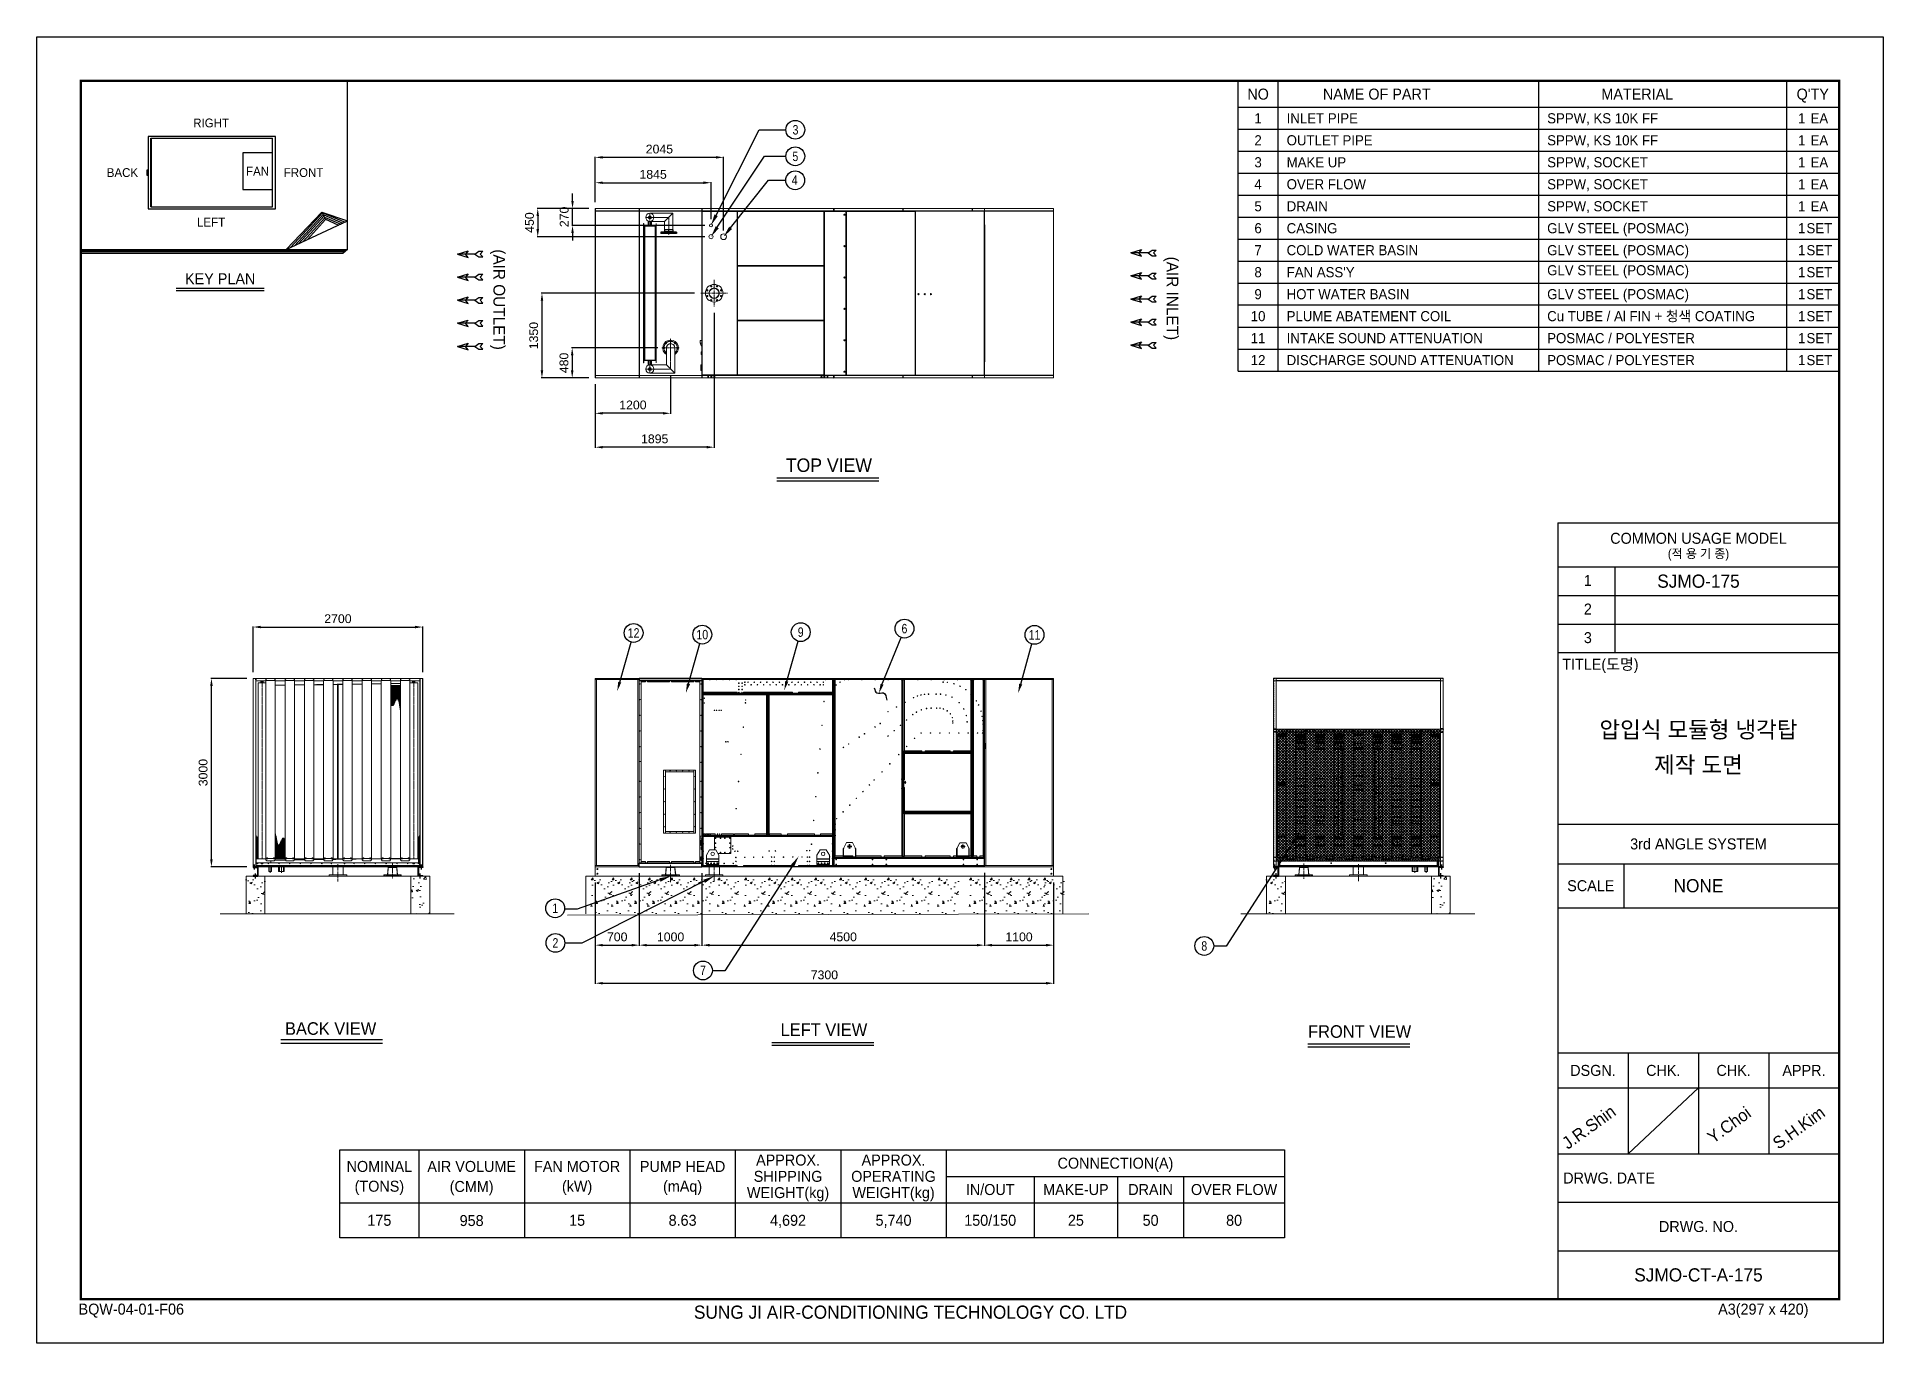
# Model space of a CAD drawing. Header units: millimetres. Extents: x -662372 to 32037, y -140374 to 23117.
# Drawn here: x 2629 to 32037, y 2322 to 23117 of the extents above.
import ezdxf
from ezdxf import colors
from ezdxf.entities.mleader import LeaderData, LeaderLine
from ezdxf.enums import TextEntityAlignment as Align
from ezdxf.math import Vec2, Vec3

# ---------------------------------------------------------------- set-up
doc = ezdxf.new("R2010")
doc.units = ezdxf.units.MM
for name, pattern in [('CENTER', [2, 1.25, -0.25, 0.25, -0.25]), ('CENTERX2', [4, 2.5, -0.5, 0.5, -0.5]), ('DASHDOT', [18.5, 12, -3, 0.5, -3]), ('DASHED', [15, 12, -3]), ('HIDDEN', [0.375, 0.25, -0.125]), ('HIDDENX2', [0.75, 0.5, -0.25])]:
    doc.linetypes.add(name, pattern=pattern)
for name, color, linetype in [('3', 7, 'Continuous'), ('center', 1, 'CENTER'), ('HIDD', 2, 'HIDDENX2'), ('냉각탑', 4, 'Continuous'), ('냉각탑_box', 1, 'Continuous'), ('냉각탑_dim', 1, 'Continuous'), ('냉각탑_form', 1, 'Continuous'), ('냉각탑_text', 3, 'Continuous'), ('냉각탑_기초', 23, 'Continuous'), ('숨은선', 5, 'HIDDEN')]:
    doc.layers.add(name, color=color, linetype=linetype)
doc.styles.get("Standard").update_dxf_attribs({"font": 'arial.ttf'})
doc.styles.add('돋움', font='Dotum.ttf')
doc.dimstyles.new('1.40', dxfattribs={"dimscale": 20, "dimtxt": 1.5, "dimasz": 1, "dimexe": 0.5, "dimexo": 0.5, "dimgap": 0.5, "dimtad": 1, "dimdec": 0, "dimzin": 0, "dimdsep": 46, "dimtxsty": 'Standard', "dimcen": 0, "dimclrd": 2, "dimclre": 2, "dimclrt": 3, "dimadec": 0, "dimazin": 0, "dimtfac": 1, "dimtdec": 0, "dimtmove": 0, "dimatfit": 0, "dimfxl": 1, "dimtolj": 1, "dimtzin": 0, "dimlwd": -1, "dimlwe": -1, "dimarcsym": 0})

msp = doc.modelspace()

# ---------------------------------------------------------------- texts
at = {"layer": '냉각탑_form', "style": '돋움'}
for s, height, p in [('COMMON USAGE MODEL', 175.043, (29095.9, 15135.1)), ('(적 용 기 종)', 140.03, (29095.9, 14890.1)), ('3rd ANGLE SYSTEM', 175.043, (29095.9, 10269)), ('SCALE', 175.04, (27380.4, 9603.8)), ('DSGN.', 175.04, (27415.5, 6663.1)), ('CHK.', 175.04, (28535.7, 6663.1)), ('CHK.', 175.04, (29656, 6663.1)), ('APPR.', 175.04, (30776.3, 6663.1)), ('DRWG. NO.', 175.04, (29095.9, 4177.5))]:
    msp.add_text(s, height=height, dxfattribs=at).set_placement(p, align=Align.MIDDLE_CENTER)
for s, height, p in [('1', 175, (27270.5, 14375.9)), ('2', 175, (27270.5, 13920.8)), ('3', 175, (27270.5, 13465.7)), ('TITLE(도명)', 175.04, (26925.7, 13041.9)), ('DRWG. DATE', 175.04, (26941.5, 4862.1)), ('BQW-04-01-F06', 175.043, (3292.7, 2774.6)), ('A3(297 x 420)', 175.043, (29409.9, 2774.6)), ('SUNG JI AIR-CONDITIONING TECHNOLOGY CO. LTD', 210.051, (13094.3, 2709))]:
    msp.add_text(s, height=height, dxfattribs=at).set_placement(p)
at = {"layer": '냉각탑_text', "style": '돋움'}
for s, height, p in [('NO', 175, (22081.4, 22206.9)), ('NAME OF PART', 175, (23971.4, 22206.9)), ('MATERIAL', 175, (28121.4, 22206.9)), ("Q'TY", 175, (30916.4, 22206.9)), ('RIGHT', 140, (5404.2, 21747.5)), ('1', 161, (22081.4, 21821.9)), ('1', 161, (30741.4, 21821.9)), ('EA', 161, (31021.4, 21821.9)), ('2', 161, (22081.4, 21471.9)), ('1', 161, (30741.4, 21471.9)), ('EA', 161, (31021.4, 21471.9)), ('3', 161, (22081.4, 21121.9)), ('1', 161, (30741.4, 21121.9)), ('EA', 161, (31021.4, 21121.9)), ('BACK', 140, (3991.5, 20957.7)), ('FAN', 140, (6143.9, 20979.1)), ('FRONT', 140, (6876.9, 20957.7)), ('4', 161, (22081.4, 20771.9)), ('1', 161, (30741.4, 20771.9)), ('EA', 161, (31021.4, 20771.9)), ('5', 161, (22081.4, 20421.9)), ('1', 161, (30741.4, 20421.9)), ('EA', 161, (31021.4, 20421.9)), ('LEFT', 140, (5404.2, 20168.7)), ('6', 161, (22081.4, 20071.9)), ('1', 161, (30741.4, 20071.9)), ('SET', 161, (31021.4, 20071.9)), ('7', 161, (22081.4, 19721.9)), ('1', 161, (30741.4, 19721.9)), ('SET', 161, (31021.4, 19721.9)), ('8', 161, (22081.4, 19371.9)), ('1', 161, (30741.4, 19371.9)), ('SET', 161, (31021.4, 19371.9)), ('KEY PLAN', 175, (5548.6, 19266.9)), ('9', 161, (22081.4, 19021.9)), ('1', 161, (30741.4, 19021.9)), ('SET', 161, (31021.4, 19021.9)), ('10', 161, (22081.4, 18671.9)), ('1', 161, (30741.4, 18671.9)), ('SET', 161, (31021.4, 18671.9)), ('11', 161, (22081.4, 18321.9)), ('1', 161, (30741.4, 18321.9)), ('SET', 161, (31021.4, 18321.9)), ('12', 161, (22081.4, 17971.9)), ('1', 161, (30741.4, 17971.9)), ('SET', 161, (31021.4, 17971.9)), ('TOP VIEW', 214.63, (15244.7, 16298.7)), ('SJMO-175', 210.05, (29095.9, 14452.5)), ('압입식 모듈형 냉각탑', 262.5, (29095.9, 12089)), ('제작 도면', 262.5, (29095.9, 11529)), ('NONE', 210.05, (29095.9, 9603.8)), ('BACK VIEW', 199.97, (7307.8, 7329.6)), ('LEFT VIEW', 199.97, (15165.5, 7311.7)), ('FRONT VIEW', 199.97, (23699.1, 7282)), ('APPROX.', 175, (14594.1, 5235.5)), ('APPROX.', 175, (16274.1, 5235.5)), ('NOMINAL', 175, (8084.1, 5134)), ('AIR VOLUME', 175, (9554.1, 5134)), ('FAN MOTOR', 175, (11234.1, 5134)), ('PUMP HEAD', 175, (12914.1, 5134)), ('SHIPPING', 175, (14594.1, 4976.5)), ('OPERATING', 175, (16274.1, 4976.5)), ('CONNECTION(A)', 175, (19809.1, 5186.5)), ('(TONS)', 175, (8084.1, 4819)), ('(CMM)', 175, (9553.7, 4815.2)), ('(kW)', 175, (11234.1, 4819)), ('(mAq)', 175, (12914.1, 4819)), ('WEIGHT(kg)', 175, (14594.1, 4717.5)), ('WEIGHT(kg)', 175, (16274.1, 4717.5)), ('IN/OUT', 175, (17814.1, 4766.5)), ('MAKE-UP', 175, (19179.1, 4766.5)), ('DRAIN', 175, (20369.1, 4766.5)), ('OVER FLOW', 175, (21699.1, 4766.5)), ('175', 175, (8084.1, 4276.5)), ('958', 175, (9553.7, 4272.7)), ('15', 175, (11234.1, 4276.5)), ('8.63', 175, (12914.1, 4276.5)), ('4,692', 175, (14594.1, 4276.5)), ('5,740', 175, (16274.1, 4276.5)), ('150/150', 175, (17814.1, 4276.5)), ('25', 175, (19179.1, 4276.5)), ('50', 175, (20369.1, 4276.5)), ('80', 175, (21699.1, 4276.5)), ('SJMO-CT-A-175', 210.051, (29095.9, 3407.3))]:
    msp.add_text(s, height=height, dxfattribs=at).set_placement(p, align=Align.MIDDLE_CENTER)
for s, p in [('INLET PIPE', (22536.4, 21821.9)), ('SPPW, KS 10K FF', (26686.4, 21821.9)), ('OUTLET PIPE', (22536.4, 21471.9)), ('SPPW, KS 10K FF', (26686.4, 21471.9)), ('MAKE UP', (22536.4, 21121.9)), ('SPPW, SOCKET', (26686.4, 21121.9)), ('OVER FLOW', (22536.4, 20771.9)), ('SPPW, SOCKET', (26686.4, 20771.9)), ('DRAIN', (22536.4, 20421.9)), ('SPPW, SOCKET', (26686.4, 20421.9)), ('CASING', (22536.4, 20071.9)), ('GLV STEEL (POSMAC)', (26686.4, 20071.9)), ('COLD WATER BASIN', (22536.4, 19721.9)), ('GLV STEEL (POSMAC)', (26686.4, 19721.9)), ("FAN ASS'Y", (22536.4, 19371.9)), ('GLV STEEL (POSMAC)', (26686.4, 19402.7)), ('HOT WATER BASIN', (22536.4, 19021.9)), ('GLV STEEL (POSMAC)', (26686.4, 19021.9)), ('PLUME ABATEMENT COIL', (22536.4, 18671.9)), ('Cu TUBE / Al FIN + 청색 COATING', (26686.4, 18671.9)), ('INTAKE SOUND ATTENUATION', (22536.4, 18321.9)), ('POSMAC / POLYESTER', (26686.4, 18321.9)), ('DISCHARGE SOUND ATTENUATION', (22536.4, 17971.9)), ('POSMAC / POLYESTER', (26686.4, 17971.9))]:
    msp.add_text(s, height=161, dxfattribs=at).set_placement(p, align=Align.MIDDLE_LEFT)
at = {"layer": '냉각탑_text', "width": 0.8}
for s, p in [('3', (14712.6, 21638.5)), ('5', (14710.4, 21215.7)), ('4', (14699.7, 20838.4)), ('12', (12134.1, 13628.1)), ('10', (13228.3, 13601.6)), ('9', (14795.4, 13641.1)), ('6', (16448.1, 13696.6)), ('11', (18520.5, 13597.3)), ('1', (10885.3, 9244.6)), ('2', (10888.6, 8693)), ('8', (21223.7, 8644.1)), ('7', (13238.3, 8254.4))]:
    msp.add_text(s, height=150, dxfattribs=at).set_placement(p, align=Align.MIDDLE_CENTER)
at = {"layer": '냉각탑_text', "style": '돋움'}
for s, p in [('(AIR OUTLET)', (9994, 18935.5)), ('(AIR INLET)', (20718.9, 18954.4))]:
    msp.add_text(s, height=186.667, rotation=270, dxfattribs=at).set_placement(p, align=Align.MIDDLE_CENTER)
for s, p in [('J.R.Shin', (27013.7, 5396.9)), ('Y.Choi', (29329, 5490.3)), ('S.H.Kim', (30370.2, 5396.9))]:
    msp.add_text(s, height=196.05, rotation=35.81856, dxfattribs=at).set_placement(p)

# ---------------------------------------------------------------- blocks, each defined once
blk = doc.blocks.new('화살표 IN OUT')
at = {"layer": '냉각탑_dim'}
for p, q in [((-323, 43), (-384, 43)), ((-343, 0), (-384, 43)), ((-384, -43), (-343, 0)), ((-266, 0), (-323, 43)), ((-266, 0), (-323, -43)), ((-266, 0), (0, 0)), ((-163, 50), (-122, 0)), ((0, 0), (-163, 50)), ((-163, -50), (-122, 0)), ((0, 0), (-163, -50)), ((-323, -43), (-384, -43))]:
    blk.add_line(p, q, dxfattribs=at)
blk = doc.blocks.new('*D214')
at = {"color": 2, "transparency": 16777216}
for p, q in [((12723, 17729), (12723, 17115)), ((11523, 17587), (11523, 17115)), ((12603, 17125), (11643, 17125))]:
    blk.add_line(p, q, dxfattribs=at)
for points in [[(11643, 17145), (11643, 17105), (11523, 17125)], [(12603, 17145), (12603, 17105), (12723, 17125)]]:
    blk.add_solid(points, dxfattribs=at)
at = {"layer": 'Defpoints', "color": 0, "transparency": 16777216}
for p in [(11523, 17687), (12723, 17829), (11523, 17125)]:
    blk.add_point(p, dxfattribs=at)
at = {"color": 3, "lineweight": 5, "transparency": 16777216, "insert": (12123, 17257), "char_height": 140, "attachment_point": 5}
blk.add_mtext('\\A1;1200', dxfattribs=at)
blk = doc.blocks.new('*D215')
at = {"color": 2, "transparency": 16777216}
for p, q in [((12518, 18167), (11146, 18167)), ((11156, 18047), (11156, 17807)), ((11423, 17687), (11146, 17687))]:
    blk.add_line(p, q, dxfattribs=at)
for points in [[(11136, 18047), (11176, 18047), (11156, 18167)], [(11136, 17807), (11176, 17807), (11156, 17687)]]:
    blk.add_solid(points, dxfattribs=at)
at = {"layer": 'Defpoints', "color": 0, "transparency": 16777216}
for p in [(12618, 18167), (11156, 17687), (11523, 17687)]:
    blk.add_point(p, dxfattribs=at)
at = {"color": 3, "lineweight": 5, "transparency": 16777216, "insert": (11025, 17927), "char_height": 140, "attachment_point": 5, "rotation": 90}
blk.add_mtext('\\A1;480', dxfattribs=at)
blk = doc.blocks.new('*D216')
at = {"color": 2, "transparency": 16777216}
for p, q in [((5974, 12905), (5399, 12905)), ((5409, 10025), (5409, 12785)), ((5974, 9905), (5399, 9905))]:
    blk.add_line(p, q, dxfattribs=at)
for points in [[(5389, 12785), (5429, 12785), (5409, 12905)], [(5389, 10025), (5429, 10025), (5409, 9905)]]:
    blk.add_solid(points, dxfattribs=at)
at = {"layer": 'Defpoints', "color": 0, "transparency": 16777216}
for p in [(5409, 12905), (6074, 12905), (6074, 9905)]:
    blk.add_point(p, dxfattribs=at)
at = {"color": 3, "lineweight": 5, "transparency": 16777216, "insert": (5277, 11405), "char_height": 140, "attachment_point": 5, "rotation": 90}
blk.add_mtext('\\A1;3000', dxfattribs=at)
blk = doc.blocks.new('*D217')
at = {"color": 2, "transparency": 16777216}
for p, q in [((6074, 13005), (6074, 13732)), ((6194, 13722), (8654, 13722)), ((8774, 13005), (8774, 13732))]:
    blk.add_line(p, q, dxfattribs=at)
for points in [[(6194, 13742), (6194, 13702), (6074, 13722)], [(8654, 13742), (8654, 13702), (8774, 13722)]]:
    blk.add_solid(points, dxfattribs=at)
at = {"layer": 'Defpoints', "color": 0, "transparency": 16777216}
for p in [(8774, 13722), (6074, 12905), (8774, 12905)]:
    blk.add_point(p, dxfattribs=at)
at = {"color": 3, "lineweight": 5, "transparency": 16777216, "insert": (7424, 13854), "char_height": 140, "attachment_point": 5}
blk.add_mtext('\\A1;2700', dxfattribs=at)
blk = doc.blocks.new('*D218')
at = {"color": 2, "transparency": 16777216}
for p, q in [((12223, 9805), (12223, 8647)), ((11523, 9656), (11523, 8647)), ((11643, 8657), (12103, 8657))]:
    blk.add_line(p, q, dxfattribs=at)
for points in [[(11643, 8677), (11643, 8637), (11523, 8657)], [(12103, 8677), (12103, 8637), (12223, 8657)]]:
    blk.add_solid(points, dxfattribs=at)
at = {"layer": 'Defpoints', "color": 0, "transparency": 16777216}
for p in [(11523, 9756), (12223, 9905), (12223, 8657)]:
    blk.add_point(p, dxfattribs=at)
at = {"color": 3, "lineweight": 5, "transparency": 16777216, "insert": (11873, 8788), "char_height": 140, "attachment_point": 5}
blk.add_mtext('\\A1;700', dxfattribs=at)
blk = doc.blocks.new('*D219')
at = {"color": 2, "transparency": 16777216}
for p, q in [((12223, 9805), (12223, 8647)), ((13223, 9805), (13223, 8647)), ((12343, 8657), (13103, 8657))]:
    blk.add_line(p, q, dxfattribs=at)
for points in [[(12343, 8677), (12343, 8637), (12223, 8657)], [(13103, 8677), (13103, 8637), (13223, 8657)]]:
    blk.add_solid(points, dxfattribs=at)
at = {"layer": 'Defpoints', "color": 0, "transparency": 16777216}
for p in [(12223, 9905), (13223, 9905), (13223, 8657)]:
    blk.add_point(p, dxfattribs=at)
at = {"color": 3, "lineweight": 5, "transparency": 16777216, "insert": (12723, 8788), "char_height": 140, "attachment_point": 5}
blk.add_mtext('\\A1;1000', dxfattribs=at)
blk = doc.blocks.new('*D220')
at = {"color": 2, "transparency": 16777216}
for p, q in [((13223, 9805), (13223, 8647)), ((17723, 9809), (17723, 8647)), ((13343, 8657), (17603, 8657))]:
    blk.add_line(p, q, dxfattribs=at)
for points in [[(13343, 8677), (13343, 8637), (13223, 8657)], [(17603, 8677), (17603, 8637), (17723, 8657)]]:
    blk.add_solid(points, dxfattribs=at)
at = {"layer": 'Defpoints', "color": 0, "transparency": 16777216}
for p in [(13223, 9905), (17723, 9909), (17723, 8657)]:
    blk.add_point(p, dxfattribs=at)
at = {"color": 3, "lineweight": 5, "transparency": 16777216, "insert": (15473, 8788), "char_height": 140, "attachment_point": 5}
blk.add_mtext('\\A1;4500', dxfattribs=at)
blk = doc.blocks.new('*D221')
at = {"color": 2, "transparency": 16777216}
for p, q in [((17723, 9809), (17723, 8647)), ((18823, 9656), (18823, 8647)), ((17843, 8657), (18703, 8657))]:
    blk.add_line(p, q, dxfattribs=at)
for points in [[(17843, 8677), (17843, 8637), (17723, 8657)], [(18703, 8677), (18703, 8637), (18823, 8657)]]:
    blk.add_solid(points, dxfattribs=at)
at = {"layer": 'Defpoints', "color": 0, "transparency": 16777216}
for p in [(17723, 9909), (18823, 9756), (18823, 8657)]:
    blk.add_point(p, dxfattribs=at)
at = {"color": 3, "lineweight": 5, "transparency": 16777216, "insert": (18273, 8788), "char_height": 140, "attachment_point": 5}
blk.add_mtext('\\A1;1100', dxfattribs=at)
blk = doc.blocks.new('*D222')
at = {"color": 2, "transparency": 16777216}
for p, q in [((11523, 9656), (11523, 8041)), ((18823, 9656), (18823, 8041)), ((11643, 8051), (18703, 8051))]:
    blk.add_line(p, q, dxfattribs=at)
for points in [[(11643, 8071), (11643, 8031), (11523, 8051)], [(18703, 8071), (18703, 8031), (18823, 8051)]]:
    blk.add_solid(points, dxfattribs=at)
at = {"layer": 'Defpoints', "color": 0, "transparency": 16777216}
for p in [(11523, 9756), (18823, 9756), (18823, 8051)]:
    blk.add_point(p, dxfattribs=at)
at = {"color": 3, "lineweight": 5, "transparency": 16777216, "insert": (15173, 8183), "char_height": 140, "attachment_point": 5}
blk.add_mtext('\\A1;7300', dxfattribs=at)
blk = doc.blocks.new('*D223')
at = {"color": 2, "transparency": 16777216}
for p, q in [((13103, 19037), (10664, 19037)), ((10674, 18917), (10674, 17807)), ((11423, 17687), (10664, 17687))]:
    blk.add_line(p, q, dxfattribs=at)
for points in [[(10654, 18917), (10694, 18917), (10674, 19037)], [(10654, 17807), (10694, 17807), (10674, 17687)]]:
    blk.add_solid(points, dxfattribs=at)
at = {"layer": 'Defpoints', "color": 0, "transparency": 16777216}
for p in [(13203, 19037), (10674, 17687), (11523, 17687)]:
    blk.add_point(p, dxfattribs=at)
at = {"color": 3, "lineweight": 5, "transparency": 16777216, "insert": (10543, 18362), "char_height": 140, "attachment_point": 5, "rotation": 90}
blk.add_mtext('\\A1;1350', dxfattribs=at)
blk = doc.blocks.new('*D224')
at = {"color": 2, "transparency": 16777216}
for p, q in [((13417, 18723), (13417, 16575)), ((11523, 17587), (11523, 16575)), ((13297, 16585), (11643, 16585))]:
    blk.add_line(p, q, dxfattribs=at)
for points in [[(11643, 16605), (11643, 16565), (11523, 16585)], [(13297, 16605), (13297, 16565), (13417, 16585)]]:
    blk.add_solid(points, dxfattribs=at)
at = {"layer": 'Defpoints', "color": 0, "transparency": 16777216}
for p in [(13417, 18823), (11523, 17687), (11523, 16585)]:
    blk.add_point(p, dxfattribs=at)
at = {"color": 3, "lineweight": 5, "transparency": 16777216, "insert": (12470, 16717), "char_height": 140, "attachment_point": 5}
blk.add_mtext('\\A1;1895', dxfattribs=at)
blk = doc.blocks.new('*D225')
at = {"color": 2, "transparency": 16777216}
for p, q in [((11523, 20487), (11523, 20806)), ((11643, 20796), (13247, 20796)), ((13367, 20217), (13367, 20806))]:
    blk.add_line(p, q, dxfattribs=at)
for points in [[(11643, 20816), (11643, 20776), (11523, 20796)], [(13247, 20816), (13247, 20776), (13367, 20796)]]:
    blk.add_solid(points, dxfattribs=at)
at = {"layer": 'Defpoints', "color": 0, "transparency": 16777216}
for p in [(13367, 20796), (11523, 20387), (13367, 20117)]:
    blk.add_point(p, dxfattribs=at)
at = {"color": 3, "lineweight": 5, "transparency": 16777216, "insert": (12445, 20928), "char_height": 140, "attachment_point": 5}
blk.add_mtext('\\A1;1845', dxfattribs=at)
blk = doc.blocks.new('*D226')
at = {"color": 2, "transparency": 16777216}
for p, q in [((11523, 20487), (11523, 21210)), ((13447, 21200), (11643, 21200)), ((13567, 20037), (13567, 21210))]:
    blk.add_line(p, q, dxfattribs=at)
for points in [[(11643, 21220), (11643, 21180), (11523, 21200)], [(13447, 21220), (13447, 21180), (13567, 21200)]]:
    blk.add_solid(points, dxfattribs=at)
at = {"layer": 'Defpoints', "color": 0, "transparency": 16777216}
for p in [(11523, 21200), (11523, 20387), (13567, 19937)]:
    blk.add_point(p, dxfattribs=at)
at = {"color": 3, "lineweight": 5, "transparency": 16777216, "insert": (12545, 21331), "char_height": 140, "attachment_point": 5}
blk.add_mtext('\\A1;2045', dxfattribs=at)
blk = doc.blocks.new('*D227')
at = {"color": 2, "transparency": 16777216}
for p, q in [((11161, 20507), (11161, 20627)), ((11423, 20387), (11151, 20387)), ((11161, 20117), (11161, 20387)), ((13267, 20117), (11151, 20117)), ((11161, 19997), (11161, 19877))]:
    blk.add_line(p, q, dxfattribs=at)
for points in [[(11141, 20507), (11181, 20507), (11161, 20387)], [(11141, 19997), (11181, 19997), (11161, 20117)]]:
    blk.add_solid(points, dxfattribs=at)
at = {"layer": 'Defpoints', "color": 0, "transparency": 16777216}
for p in [(11161, 20387), (11523, 20387), (13367, 20117)]:
    blk.add_point(p, dxfattribs=at)
at = {"color": 3, "lineweight": 5, "transparency": 16777216, "insert": (11029, 20252), "char_height": 140, "attachment_point": 5, "rotation": 90}
blk.add_mtext('\\A1;270', dxfattribs=at)
blk = doc.blocks.new('*D228')
at = {"color": 2, "transparency": 16777216}
for p, q in [((11423, 20387), (10597, 20387)), ((10607, 20267), (10607, 20057)), ((13267, 19937), (10597, 19937))]:
    blk.add_line(p, q, dxfattribs=at)
for points in [[(10587, 20267), (10627, 20267), (10607, 20387)], [(10587, 20057), (10627, 20057), (10607, 19937)]]:
    blk.add_solid(points, dxfattribs=at)
at = {"layer": 'Defpoints', "color": 0, "transparency": 16777216}
for p in [(11523, 20387), (10607, 19937), (13367, 19937)]:
    blk.add_point(p, dxfattribs=at)
at = {"color": 3, "lineweight": 5, "transparency": 16777216, "insert": (10476, 20162), "char_height": 140, "attachment_point": 5, "rotation": 90}
blk.add_mtext('\\A1;450', dxfattribs=at)
blk = doc.blocks.new('457536')
at = {"color": 7, "lineweight": 5}
for p, q in [((114592.520962, 89152.297332), (114550.020962, 89069.297332)), ((114692.520962, 89152.297332), (114592.520962, 89152.297332)), ((114735.020962, 89069.297332), (114692.520962, 89152.297332)), ((114542.520962, 89059.297332), (114542.520962, 88929.797332)), ((114550.020962, 88922.297332), (114735.020962, 88922.297332)), ((114742.520962, 88929.797332), (114742.520962, 89059.297332))]:
    blk.add_line(p, q, dxfattribs=at)
at = {"color": 7, "linetype": 'DASHDOT', "lineweight": 5}
for p, q in [((114642.520962, 89126.047332), (114642.520962, 89054.547332)), ((114678.270962, 89090.297332), (114606.770962, 89090.297332))]:
    blk.add_line(p, q, dxfattribs=at)
at = {"color": 7, "lineweight": 5, "ltscale": 0.09375}
for p, q in [((114542.520962, 89059.297332), (114550.020962, 89059.297332)), ((114550.020962, 88929.797332), (114542.520962, 88929.797332)), ((114550.020962, 88922.297332), (114550.020962, 88929.797332)), ((114742.520962, 89059.297332), (114735.020962, 89059.297332)), ((114735.020962, 88929.797332), (114742.520962, 88929.797332)), ((114735.020962, 88922.297332), (114735.020962, 88929.797332))]:
    blk.add_line(p, q, dxfattribs=at)
at = {"color": 7, "linetype": 'DASHED', "lineweight": 5}
for p, q in [((114548.520962, 89059.297332), (114548.520962, 88929.797332)), ((114550.020962, 88928.297332), (114735.020962, 88928.297332)), ((114736.520962, 88929.797332), (114736.520962, 89059.297332))]:
    blk.add_line(p, q, dxfattribs=at)
at = {"color": 7, "lineweight": 5, "ltscale": 0.125}
for p, q in [((114550.020962, 89059.297332), (114550.020962, 89069.297332)), ((114735.020962, 89069.297332), (114735.020962, 89059.297332))]:
    blk.add_line(p, q, dxfattribs=at)
at = {"color": 7, "linetype": 'DASHED', "lineweight": 5, "ltscale": 0.075}
for p, q in [((114558.520962, 88928.297332), (114558.520962, 88922.297332)), ((114576.520962, 88928.297332), (114576.520962, 88922.297332)), ((114608.520962, 88928.297332), (114608.520962, 88922.297332)), ((114626.520962, 88928.297332), (114626.520962, 88922.297332)), ((114658.520962, 88928.297332), (114658.520962, 88922.297332)), ((114676.520962, 88928.297332), (114676.520962, 88922.297332)), ((114708.520962, 88928.297332), (114708.520962, 88922.297332)), ((114726.520962, 88928.297332), (114726.520962, 88922.297332))]:
    blk.add_line(p, q, dxfattribs=at)
at = {"color": 7, "lineweight": 5}
blk.add_circle((114642.520962, 89090.297332), 27.5, dxfattribs=at)
blk = doc.blocks.new('A$C42073BE0')
for p, q in [((0, 998), (0, 0)), ((0, 998), (36, 998)), ((36, 998), (36, 0)), ((0, 0), (36, 0))]:
    blk.add_line(p, q)
at = {"layer": '숨은선', "ltscale": 4}
for p, q in [((2, 996), (34, 996)), ((2, 996), (2, 0)), ((34, 996), (34, 0)), ((2, 2), (34, 2))]:
    blk.add_line(p, q, dxfattribs=at)
blk = doc.blocks.new('1')
at = {"lineweight": 20}
for p, q in [((12223, 12905), (11523, 12905)), ((11523, 9905), (11523, 12905)), ((12223, 12885), (11523, 12885)), ((11543, 9925), (11543, 12885)), ((12203, 12885), (12203, 9925)), ((12223, 12867), (12223, 9967)), ((12223, 12867), (13221, 12867)), ((13221, 12867), (13221, 9967)), ((17721, 12905), (17723, 12905)), ((17723, 12905), (18823, 12905)), ((17723, 12903), (17723, 12905)), ((17723, 12885), (18823, 12885)), ((18803, 9925), (18803, 12885)), ((18823, 9905), (18823, 12905)), ((12611, 11442), (12611, 10442)), ((12611, 11442), (13121, 11442)), ((12641, 11442), (12641, 10442)), ((13091, 11417), (12641, 11417)), ((13091, 11442), (13091, 10442)), ((13121, 11442), (13121, 10442)), ((12611, 10442), (13121, 10442)), ((13091, 10467), (12641, 10467)), ((12223, 9925), (11523, 9925)), ((12223, 9905), (11523, 9905)), ((12223, 9967), (13221, 9967)), ((12253, 9987), (12253, 9967)), ((13091, 9987), (13091, 9967)), ((13191, 9987), (13191, 9967)), ((13331, 9905), (13496, 9905)), ((17723, 9925), (18823, 9925)), ((17723, 9905), (18823, 9905))]:
    blk.add_line(p, q, dxfattribs=at)
at = {"color": 0, "lineweight": 20}
for p, q in [((13223, 12905), (12223, 12905)), ((12223, 9905), (12223, 12905)), ((13226, 12905), (13223, 12905)), ((11523, 9756), (11523, 9905)), ((18823, 9756), (11523, 9756)), ((13226, 9905), (12223, 9905)), ((13226, 9905), (13223, 9905)), ((15319, 9905), (15327, 9905)), ((17718, 9905), (17723, 9905)), ((18823, 9756), (18823, 9905))]:
    blk.add_line(p, q, dxfattribs=at)
at = {"color": 5, "lineweight": 20}
for p, q in [((12253, 12867), (12253, 9967)), ((12253, 12847), (12323, 12847)), ((12253, 12847), (12323, 12847)), ((12323, 12847), (12323, 12867)), ((12323, 12865), (12353, 12865)), ((12353, 12847), (12353, 12867)), ((12353, 12847), (12707, 12847)), ((12707, 12847), (12707, 12867)), ((12707, 12865), (12737, 12865)), ((12737, 12847), (12737, 12867)), ((12737, 12847), (13091, 12847)), ((13091, 12847), (13091, 12867)), ((13091, 12865), (13121, 12865)), ((13121, 12847), (13121, 12867)), ((13121, 12847), (13191, 12847)), ((13191, 12867), (13191, 9967)), ((12253, 9987), (12323, 9987)), ((12253, 9987), (12323, 9987)), ((12323, 9987), (12323, 9967)), ((12323, 9968), (12353, 9968)), ((12353, 9987), (12707, 9987)), ((12353, 9987), (12353, 9967)), ((12707, 9987), (12707, 9967)), ((12707, 9968), (12737, 9968)), ((12737, 9987), (13091, 9987)), ((12737, 9987), (12737, 9967)), ((13091, 9968), (13121, 9968)), ((13121, 9987), (13191, 9987)), ((13121, 9987), (13121, 9967))]:
    blk.add_line(p, q, dxfattribs=at)
at = {"color": 7, "lineweight": 20, "ltscale": 0.001111}
for p, q in [((13225, 12901), (13223, 12901)), ((13223, 12668), (13225, 12668)), ((13226, 12885), (13226, 12883)), ((13226, 12687), (13226, 12685)), ((13772, 12665), (13772, 12663)), ((13784, 12665), (13784, 12663)), ((13787, 12663), (13787, 12665)), ((13789, 12663), (13789, 12665)), ((13791, 12665), (13791, 12663)), ((13887, 12665), (13887, 12663)), ((13889, 12663), (13889, 12665)), ((13891, 12663), (13891, 12665)), ((13936, 12663), (13936, 12665)), ((13938, 12663), (13938, 12665)), ((13940, 12665), (13940, 12663)), ((13942, 12665), (13942, 12663)), ((14273, 12659), (14275, 12659)), ((15168, 12665), (15168, 12663)), ((15170, 12663), (15170, 12665)), ((15323, 12901), (15321, 12901)), ((15321, 12668), (15323, 12668)), ((15323, 12866), (15325, 12866)), ((15323, 12863), (15325, 12863)), ((16424, 12860), (16426, 12860)), ((16424, 12902), (16426, 12902)), ((16426, 12868), (16424, 12868)), ((16426, 12865), (16424, 12865)), ((16424, 12860), (16426, 12860)), ((16424, 12858), (16426, 12858)), ((17527, 12902), (17529, 12902)), ((17529, 12868), (17527, 12868)), ((17529, 12865), (17527, 12865)), ((14273, 12632), (14275, 12632)), ((14273, 12629), (14275, 12629)), ((14275, 12611), (14273, 12611)), ((17527, 12106), (17529, 12106)), ((17527, 12059), (17529, 12059)), ((17529, 12057), (17527, 12057)), ((17529, 12056), (17527, 12056)), ((17529, 12056), (17527, 12056)), ((17529, 12053), (17527, 12053)), ((17529, 12017), (17527, 12017)), ((17529, 12014), (17527, 12014)), ((17529, 11900), (17527, 11900)), ((17527, 11888), (17529, 11888)), ((17527, 11886), (17529, 11886)), ((17527, 11885), (17529, 11885)), ((17529, 11883), (17527, 11883)), ((17527, 11878), (17529, 11878)), ((17529, 11877), (17527, 11877)), ((17529, 11777), (17527, 11777)), ((17726, 11863), (17724, 11863)), ((17726, 11862), (17724, 11862)), ((17724, 11793), (17726, 11793)), ((16424, 10736), (16426, 10736)), ((16812, 10767), (16812, 10769)), ((16817, 10767), (16817, 10769)), ((16832, 10769), (16832, 10767)), ((16892, 10767), (16892, 10769)), ((16908, 10769), (16908, 10767)), ((16912, 10769), (16912, 10767)), ((13225, 10401), (13223, 10401)), ((13226, 10385), (13226, 10383)), ((13372, 10405), (13372, 10407)), ((13461, 10405), (13461, 10407)), ((15323, 10401), (15321, 10401)), ((16424, 10361), (16426, 10361)), ((16424, 10357), (16426, 10357)), ((16424, 10341), (16426, 10341)), ((17529, 10364), (17527, 10364)), ((17529, 10363), (17527, 10363)), ((17527, 10361), (17529, 10361)), ((17527, 10357), (17529, 10357)), ((17527, 10341), (17529, 10341)), ((16426, 10251), (16424, 10251)), ((16426, 10236), (16424, 10236)), ((16426, 10231), (16424, 10231)), ((17529, 10251), (17527, 10251)), ((17529, 10236), (17527, 10236)), ((17529, 10231), (17527, 10231)), ((17529, 10231), (17527, 10231)), ((17529, 10226), (17527, 10226)), ((17527, 10216), (17529, 10216)), ((17527, 10211), (17529, 10211)), ((17529, 10076), (17527, 10076)), ((17529, 10071), (17527, 10071)), ((13223, 9908), (13225, 9908)), ((13226, 9927), (13226, 9925)), ((15321, 9908), (15323, 9908))]:
    blk.add_line(p, q, dxfattribs=at)
at = {"color": 7, "lineweight": 20, "ltscale": 0.010278}
for p, q in [((13223, 12901), (13223, 12883)), ((13223, 12687), (13223, 12668)), ((13225, 12883), (13225, 12901)), ((13225, 12668), (13225, 12687)), ((13244, 12663), (13226, 12663)), ((13226, 12661), (13244, 12661)), ((13226, 12660), (13244, 12660)), ((14269, 12663), (14251, 12663)), ((14251, 12661), (14269, 12661)), ((14251, 12660), (14269, 12660)), ((14296, 12663), (14278, 12663)), ((14278, 12661), (14296, 12661)), ((14278, 12660), (14296, 12660)), ((15319, 12663), (15301, 12663)), ((15301, 12661), (15319, 12661)), ((15301, 12660), (15319, 12660)), ((15319, 12883), (15319, 12901)), ((15319, 12668), (15319, 12687)), ((15321, 12901), (15321, 12883)), ((15321, 12687), (15321, 12668)), ((15323, 12883), (15323, 12901)), ((15323, 12668), (15323, 12687)), ((13223, 10401), (13223, 10383)), ((13225, 10383), (13225, 10401)), ((13244, 10408), (13226, 10408)), ((13226, 10407), (13244, 10407)), ((14269, 10408), (14251, 10408)), ((14251, 10407), (14269, 10407)), ((14296, 10408), (14278, 10408)), ((14278, 10407), (14296, 10407)), ((15319, 10408), (15301, 10408)), ((15301, 10407), (15319, 10407)), ((15319, 10383), (15319, 10401)), ((15321, 10401), (15321, 10383)), ((15323, 10383), (15323, 10401)), ((13223, 9927), (13223, 9908)), ((13225, 9908), (13225, 9927)), ((15319, 9908), (15319, 9927)), ((15321, 9927), (15321, 9908)), ((15323, 9908), (15323, 9927))]:
    blk.add_line(p, q, dxfattribs=at)
at = {"color": 7, "lineweight": 20, "ltscale": 0.001944}
for p, q in [((13223, 12883), (13226, 12883)), ((13223, 12687), (13226, 12687)), ((13226, 12901), (13226, 12905)), ((13226, 12668), (13226, 12665)), ((15319, 12901), (15319, 12905)), ((15323, 12883), (15319, 12883)), ((15323, 12687), (15319, 12687)), ((15319, 12668), (15319, 12665)), ((13223, 10383), (13226, 10383)), ((13226, 10401), (13226, 10405)), ((15319, 10401), (15319, 10405)), ((15323, 10383), (15319, 10383)), ((13223, 9927), (13226, 9927)), ((13226, 9908), (13226, 9905)), ((15323, 9927), (15319, 9927)), ((15319, 9908), (15319, 9905))]:
    blk.add_line(p, q, dxfattribs=at)
at = {"color": 7, "lineweight": 20, "ltscale": 0.108889}
for p, q in [((13223, 12883), (13223, 12687)), ((13226, 12883), (13226, 12687)), ((15303, 12883), (15303, 12687)), ((15319, 12687), (15319, 12883)), ((15323, 12687), (15323, 12883))]:
    blk.add_line(p, q, dxfattribs=at)
at = {"color": 7, "lineweight": 20}
for p, q in [((13223, 10410), (13223, 12660)), ((13226, 12905), (15319, 12905)), ((13226, 12901), (15319, 12901)), ((15319, 12665), (13226, 12665)), ((13226, 10410), (13226, 12660)), ((13243, 12660), (13243, 10436)), ((13244, 12663), (14251, 12663)), ((13244, 12660), (14251, 12660)), ((15184, 12885), (13776, 12885)), ((14253, 12660), (14253, 10410)), ((14269, 12660), (14269, 10410)), ((14273, 12660), (14273, 10410)), ((14275, 12660), (14275, 10410)), ((14278, 12660), (14278, 10410)), ((14295, 10410), (14295, 12660)), ((15301, 12663), (14296, 12663)), ((15301, 12660), (14296, 12660)), ((15303, 12660), (15303, 10410)), ((15319, 10410), (15319, 12660)), ((15323, 10410), (15323, 12660)), ((15325, 12902), (15325, 10060)), ((16421, 12905), (15328, 12905)), ((15328, 12902), (15328, 10060)), ((16421, 12902), (15328, 12902)), ((15345, 12875), (15345, 10592)), ((16405, 10077), (16405, 12876)), ((16421, 10060), (16421, 12902)), ((16424, 10060), (16424, 12902)), ((16426, 12902), (16426, 11734)), ((17523, 12905), (16430, 12905)), ((17523, 12902), (16430, 12902)), ((16430, 12902), (16430, 11734)), ((16447, 12876), (16447, 11751)), ((17523, 11734), (17523, 12902)), ((17527, 11734), (17527, 12902)), ((17529, 12902), (17529, 10060)), ((17532, 12902), (17532, 10060)), ((17549, 12876), (17549, 10077)), ((17719, 10060), (17719, 12902)), ((17723, 10060), (17723, 12902)), ((17743, 9925), (17743, 12885)), ((13244, 12643), (14251, 12643)), ((14296, 12643), (15301, 12643)), ((17703, 10077), (17703, 12066)), ((16430, 11731), (17523, 11731)), ((16430, 11726), (16430, 10772)), ((17520, 11729), (16433, 11729)), ((17520, 11726), (16433, 11726)), ((16433, 11726), (16433, 10772)), ((16450, 11709), (17504, 11709)), ((17504, 11709), (17504, 10789)), ((17520, 10772), (17520, 11726)), ((17524, 10772), (17524, 11726)), ((17523, 10767), (16430, 10767)), ((17523, 10764), (16430, 10764)), ((16433, 10772), (17520, 10772)), ((16433, 10769), (17520, 10769)), ((16447, 10747), (17507, 10747)), ((17504, 10789), (16450, 10789)), ((13226, 10405), (15319, 10405)), ((13226, 10401), (15319, 10401)), ((14251, 10407), (13244, 10407)), ((15292, 10385), (13254, 10385)), ((14296, 10407), (15301, 10407)), ((15327, 10056), (17723, 10056)), ((15327, 10055), (17723, 10055)), ((15328, 10057), (16421, 10057)), ((17718, 10055), (15329, 10055)), ((17718, 10050), (15329, 10050)), ((15329, 10035), (17718, 10035)), ((16430, 10057), (17523, 10057)), ((15319, 9905), (13226, 9905)), ((15319, 9905), (13226, 9905)), ((17718, 9905), (15327, 9905)), ((17718, 9925), (15329, 9925)), ((15329, 9909), (17718, 9909)), ((15329, 9905), (17718, 9905))]:
    blk.add_line(p, q, dxfattribs=at)
at = {"color": 7, "lineweight": 20, "ltscale": 0.001722}
for p, q in [((13226, 12660), (13223, 12660)), ((13244, 12660), (13244, 12663)), ((14251, 12660), (14251, 12663)), ((14269, 12660), (14273, 12660)), ((14275, 12660), (14278, 12660)), ((14296, 12663), (14296, 12660)), ((15301, 12663), (15301, 12660)), ((15323, 12660), (15319, 12660)), ((15328, 12902), (15328, 12905)), ((16430, 12902), (16430, 12905)), ((17532, 12902), (17532, 12905)), ((16430, 11734), (16426, 11734)), ((16430, 11734), (16430, 11731)), ((16433, 11726), (16433, 11729)), ((17523, 11734), (17527, 11734)), ((16433, 10772), (16430, 10772)), ((16430, 10764), (16430, 10767)), ((16433, 10772), (16433, 10769)), ((17520, 10772), (17524, 10772)), ((13226, 10410), (13223, 10410)), ((13244, 10410), (13244, 10407)), ((14251, 10410), (14251, 10407)), ((14269, 10410), (14273, 10410)), ((14275, 10410), (14278, 10410)), ((14296, 10407), (14296, 10410)), ((15301, 10407), (15301, 10410)), ((15323, 10410), (15319, 10410)), ((15328, 10060), (15325, 10060)), ((15328, 10060), (15328, 10057)), ((16421, 10060), (16424, 10060)), ((16430, 10060), (16426, 10060)), ((16430, 10060), (16430, 10057)), ((17523, 10060), (17527, 10060)), ((17532, 10060), (17529, 10060)), ((17532, 10060), (17532, 10057)), ((17719, 10060), (17723, 10060))]:
    blk.add_line(p, q, dxfattribs=at)
at = {"color": 7, "lineweight": 20, "ltscale": 0.000833333}
for p, q in [((13226, 12901), (13225, 12901)), ((13226, 12668), (13225, 12668)), ((13226, 12660), (13226, 12661)), ((14269, 12660), (14269, 12661)), ((14278, 12660), (14278, 12661)), ((15319, 12901), (15321, 12901)), ((15319, 12668), (15321, 12668)), ((15319, 12660), (15319, 12661)), ((15325, 12903), (15325, 12902)), ((15328, 12905), (15326, 12905)), ((15326, 12902), (15326, 12903)), ((15326, 12903), (15328, 12903)), ((15328, 12902), (15326, 12902)), ((16423, 12905), (16421, 12905)), ((16421, 12902), (16421, 12903)), ((16421, 12903), (16423, 12903)), ((16421, 12902), (16423, 12902)), ((16423, 12903), (16423, 12902)), ((16424, 12902), (16424, 12903)), ((16426, 12903), (16426, 12902)), ((16430, 12905), (16428, 12905)), ((16428, 12903), (16430, 12903)), ((16428, 12902), (16428, 12903)), ((16430, 12902), (16428, 12902)), ((17525, 12905), (17523, 12905)), ((17523, 12902), (17523, 12903)), ((17523, 12903), (17525, 12903)), ((17523, 12902), (17525, 12902)), ((17523, 12902), (17525, 12902)), ((17525, 12903), (17525, 12902)), ((17527, 12902), (17527, 12903)), ((17529, 12903), (17529, 12902)), ((17532, 12905), (17530, 12905)), ((17530, 12902), (17530, 12903)), ((17530, 12903), (17532, 12903)), ((17532, 12902), (17530, 12902)), ((17530, 12902), (17532, 12902)), ((17721, 12905), (17719, 12905)), ((17719, 12902), (17719, 12903)), ((17719, 12903), (17721, 12903)), ((17719, 12902), (17721, 12902)), ((17721, 12903), (17721, 12902)), ((17723, 12902), (17723, 12903)), ((16426, 11734), (16426, 11732)), ((16428, 11732), (16428, 11734)), ((16430, 11732), (16428, 11732)), ((16428, 11731), (16430, 11731)), ((16430, 11727), (16430, 11726)), ((16433, 11729), (16431, 11729)), ((16431, 11727), (16433, 11727)), ((16431, 11726), (16431, 11727)), ((16433, 11726), (16431, 11726)), ((17522, 11729), (17520, 11729)), ((17520, 11727), (17522, 11727)), ((17520, 11726), (17520, 11727)), ((17520, 11726), (17522, 11726)), ((17522, 11727), (17522, 11726)), ((17523, 11734), (17523, 11732)), ((17525, 11732), (17523, 11732)), ((17523, 11731), (17525, 11731)), ((17524, 11726), (17524, 11727)), ((17525, 11734), (17525, 11732)), ((17527, 11732), (17527, 11734)), ((16426, 10765), (16426, 10764)), ((16430, 10767), (16428, 10767)), ((16428, 10764), (16428, 10765)), ((16428, 10765), (16430, 10765)), ((16430, 10772), (16430, 10770)), ((16431, 10770), (16431, 10772)), ((16433, 10770), (16431, 10770)), ((16431, 10769), (16433, 10769)), ((17520, 10772), (17520, 10770)), ((17522, 10770), (17520, 10770)), ((17520, 10769), (17522, 10769)), ((17522, 10772), (17522, 10770)), ((17525, 10767), (17523, 10767)), ((17523, 10765), (17525, 10765)), ((17524, 10770), (17524, 10772)), ((17525, 10765), (17525, 10764)), ((17527, 10764), (17527, 10765)), ((13226, 10401), (13225, 10401)), ((13226, 10410), (13226, 10408)), ((14269, 10410), (14269, 10408)), ((14278, 10410), (14278, 10408)), ((15319, 10410), (15319, 10408)), ((15319, 10401), (15321, 10401)), ((15325, 10060), (15325, 10058)), ((15326, 10058), (15326, 10060)), ((15328, 10058), (15326, 10058)), ((15326, 10057), (15328, 10057)), ((15328, 10050), (15329, 10050)), ((16421, 10060), (16421, 10058)), ((16423, 10058), (16421, 10058)), ((16421, 10057), (16423, 10057)), ((16423, 10060), (16423, 10058)), ((16424, 10058), (16424, 10060)), ((16426, 10060), (16426, 10058)), ((16428, 10058), (16428, 10060)), ((16430, 10058), (16428, 10058)), ((16428, 10057), (16430, 10057)), ((17525, 10058), (17523, 10058)), ((17523, 10057), (17525, 10057)), ((17525, 10060), (17525, 10058)), ((17527, 10058), (17527, 10060)), ((17529, 10060), (17529, 10058)), ((17530, 10058), (17530, 10060)), ((17532, 10058), (17530, 10058)), ((17530, 10057), (17532, 10057)), ((17719, 10050), (17718, 10050)), ((17719, 10060), (17719, 10058)), ((17721, 10058), (17719, 10058)), ((17719, 10057), (17721, 10057)), ((17721, 10060), (17721, 10058)), ((17723, 10058), (17723, 10060)), ((13226, 9908), (13225, 9908)), ((15319, 9908), (15321, 9908)), ((15328, 9909), (15329, 9909)), ((17719, 9909), (17718, 9909))]:
    blk.add_line(p, q, dxfattribs=at)
at = {"color": 7, "lineweight": 20, "ltscale": 0.009167}
for p, q in [((13226, 12901), (13226, 12885)), ((13243, 12687), (13226, 12687)), ((13226, 12685), (13226, 12668)), ((13783, 12685), (13783, 12668)), ((13883, 12685), (13883, 12668)), ((14663, 12685), (14663, 12668)), ((14763, 12685), (14763, 12668)), ((15303, 12883), (15319, 12883)), ((15303, 12687), (15319, 12687)), ((15319, 12885), (15319, 12901)), ((15319, 12668), (15319, 12685)), ((13226, 10401), (13226, 10385)), ((15319, 10385), (15319, 10401)), ((13226, 9925), (13226, 9908)), ((13783, 9925), (13783, 9908)), ((13883, 9925), (13883, 9908)), ((14663, 9925), (14663, 9908)), ((14763, 9925), (14763, 9908)), ((15319, 9908), (15319, 9925))]:
    blk.add_line(p, q, dxfattribs=at)
at = {"color": 7, "lineweight": 20, "ltscale": 0.003611}
blk.add_line((13233, 12885), (13226, 12885), dxfattribs=at)
at = {"color": 7, "lineweight": 20, "ltscale": 0.003723}
blk.add_line((13226, 12883), (13233, 12883), dxfattribs=at)
at = {"color": 7, "lineweight": 20, "ltscale": 0.309167}
for p, q in [((13226, 12685), (13783, 12685)), ((13783, 12668), (13226, 12668)), ((14763, 12685), (15319, 12685)), ((15319, 12668), (14763, 12668)), ((13783, 9908), (13226, 9908)), ((15319, 9908), (14763, 9908))]:
    blk.add_line(p, q, dxfattribs=at)
at = {"color": 7, "lineweight": 20, "ltscale": 0.000888889}
for p, q in [((13226, 12663), (13226, 12661)), ((14251, 12660), (14253, 12660)), ((14269, 12661), (14269, 12663)), ((14278, 12663), (14278, 12661)), ((15319, 12661), (15319, 12663)), ((15325, 12903), (15326, 12903)), ((15325, 12902), (15326, 12902)), ((15326, 12905), (15326, 12903)), ((15328, 12905), (15328, 12903)), ((16421, 12905), (16421, 12903)), ((16423, 12905), (16423, 12903)), ((16424, 12903), (16423, 12903)), ((16424, 12902), (16423, 12902)), ((16426, 12903), (16428, 12903)), ((16426, 12902), (16428, 12902)), ((16428, 12905), (16428, 12903)), ((16430, 12905), (16430, 12903)), ((17523, 12905), (17523, 12903)), ((17525, 12905), (17525, 12903)), ((17527, 12903), (17525, 12903)), ((17527, 12902), (17525, 12902)), ((17529, 12903), (17530, 12903)), ((17529, 12902), (17530, 12902)), ((17530, 12905), (17530, 12903)), ((17532, 12905), (17532, 12903)), ((17719, 12905), (17719, 12903)), ((17721, 12905), (17721, 12903)), ((17723, 12903), (17721, 12903)), ((17723, 12902), (17721, 12902)), ((17723, 12179), (17724, 12179)), ((16426, 11734), (16428, 11734)), ((16426, 11732), (16428, 11732)), ((16428, 11731), (16428, 11732)), ((16430, 11731), (16430, 11732)), ((16430, 11727), (16431, 11727)), ((16430, 11726), (16431, 11726)), ((16431, 11729), (16431, 11727)), ((16433, 11729), (16433, 11727)), ((17520, 11729), (17520, 11727)), ((17522, 11729), (17522, 11727)), ((17524, 11727), (17522, 11727)), ((17524, 11726), (17522, 11726)), ((17523, 11731), (17523, 11732)), ((17527, 11734), (17525, 11734)), ((17527, 11732), (17525, 11732)), ((17525, 11731), (17525, 11732)), ((16426, 10765), (16428, 10765)), ((16426, 10764), (16428, 10764)), ((16428, 10767), (16428, 10765)), ((16430, 10772), (16431, 10772)), ((16430, 10770), (16431, 10770)), ((16431, 10769), (16431, 10770)), ((16433, 10769), (16433, 10770)), ((17520, 10769), (17520, 10770)), ((17524, 10772), (17522, 10772)), ((17522, 10769), (17522, 10770)), ((17524, 10770), (17522, 10770)), ((17523, 10767), (17523, 10765)), ((17525, 10767), (17525, 10765)), ((17527, 10765), (17525, 10765)), ((17527, 10764), (17525, 10764)), ((13226, 10408), (13226, 10407)), ((13244, 10410), (13243, 10410)), ((14253, 10410), (14251, 10410)), ((14269, 10407), (14269, 10408)), ((14278, 10408), (14278, 10407)), ((14296, 10410), (14295, 10410)), ((15303, 10410), (15301, 10410)), ((15319, 10407), (15319, 10408)), ((15325, 10060), (15326, 10060)), ((15325, 10058), (15326, 10058)), ((15326, 10057), (15326, 10058)), ((15327, 10056), (15327, 10055)), ((15328, 10057), (15328, 10058)), ((16421, 10057), (16421, 10058)), ((16424, 10060), (16423, 10060)), ((16423, 10057), (16423, 10058)), ((16424, 10058), (16423, 10058)), ((16426, 10058), (16428, 10058)), ((16428, 10057), (16428, 10058)), ((17523, 10057), (17523, 10058)), ((17525, 10057), (17525, 10058)), ((17527, 10058), (17525, 10058)), ((17529, 10060), (17530, 10060)), ((17529, 10058), (17530, 10058)), ((17530, 10057), (17530, 10058)), ((17532, 10057), (17532, 10058)), ((17719, 10057), (17719, 10058)), ((17723, 10060), (17721, 10060)), ((17721, 10057), (17721, 10058)), ((17723, 10058), (17721, 10058)), ((17723, 10056), (17723, 10055))]:
    blk.add_line(p, q, dxfattribs=at)
at = {"color": 7, "lineweight": 20, "ltscale": 0.009389}
for p, q in [((13243, 12660), (13226, 12660)), ((13244, 12660), (13244, 12643)), ((14251, 12643), (14251, 12660)), ((14269, 12660), (14253, 12660)), ((14295, 12660), (14278, 12660)), ((14296, 12643), (14296, 12660)), ((15301, 12643), (15301, 12660)), ((15303, 12660), (15319, 12660)), ((16727, 11734), (16727, 11751)), ((16777, 11751), (16777, 11734)), ((17177, 11751), (17177, 11734)), ((17227, 11734), (17227, 11751)), ((13226, 10410), (13243, 10410)), ((13433, 10427), (13433, 10410)), ((13533, 10427), (13533, 10410)), ((13963, 10427), (13963, 10410)), ((14063, 10427), (14063, 10410)), ((14251, 10410), (14251, 10427)), ((14253, 10410), (14269, 10410)), ((14295, 10410), (14278, 10410)), ((14296, 10427), (14296, 10410)), ((14485, 10427), (14485, 10410)), ((14585, 10427), (14585, 10410)), ((15013, 10427), (15013, 10410)), ((15113, 10427), (15113, 10410)), ((15301, 10427), (15301, 10410)), ((15303, 10410), (15319, 10410)), ((15625, 10077), (15625, 10060)), ((15675, 10077), (15675, 10060)), ((16075, 10077), (16075, 10060)), ((16125, 10077), (16125, 10060)), ((16727, 10077), (16727, 10060)), ((16777, 10060), (16777, 10077)), ((17177, 10077), (17177, 10060)), ((17227, 10060), (17227, 10077)), ((17601, 10077), (17601, 10060)), ((17651, 10060), (17651, 10077))]:
    blk.add_line(p, q, dxfattribs=at)
at = {"color": 7, "lineweight": 20, "ltscale": 0.104444}
blk.add_line((13243, 12687), (13243, 12875), dxfattribs=at)
at = {"color": 7, "lineweight": 20, "ltscale": 0.000888888}
for p, q in [((13243, 12660), (13244, 12660)), ((13244, 10410), (13243, 10410))]:
    blk.add_line(p, q, dxfattribs=at)
at = {"color": 7, "lineweight": 20, "ltscale": 0.046667}
for p, q in [((13337, 12885), (13253, 12885)), ((13441, 12885), (13357, 12885)), ((13652, 12885), (13568, 12885)), ((13756, 12885), (13672, 12885))]:
    blk.add_line(p, q, dxfattribs=at)
at = {"color": 7, "lineweight": 20, "ltscale": 0.048333}
blk.add_line((13548, 12885), (13461, 12885), dxfattribs=at)
at = {"color": 7, "lineweight": 20, "ltscale": 0.055556}
for p, q in [((13883, 12668), (13783, 12668)), ((13883, 12668), (13783, 12668)), ((14763, 12668), (14663, 12668)), ((14763, 12668), (14663, 12668)), ((13533, 10410), (13433, 10410)), ((14063, 10410), (13963, 10410)), ((14063, 10410), (13963, 10410)), ((14485, 10410), (14585, 10410)), ((14585, 10410), (14485, 10410)), ((15113, 10410), (15013, 10410)), ((15203, 10173), (15103, 10173)), ((13883, 9908), (13783, 9908)), ((14763, 9908), (14663, 9908)), ((14763, 9908), (14663, 9908))]:
    blk.add_line(p, q, dxfattribs=at)
at = {"color": 7, "lineweight": 20, "ltscale": 0.433333}
for p, q in [((13883, 12685), (14663, 12685)), ((14663, 12668), (13883, 12668)), ((14663, 9908), (13883, 9908))]:
    blk.add_line(p, q, dxfattribs=at)
at = {"color": 7, "lineweight": 20, "ltscale": 0.063889}
blk.add_line((15319, 12885), (15204, 12885), dxfattribs=at)
at = {"color": 7, "lineweight": 20, "ltscale": 0.003944}
blk.add_line((15319, 12905), (15326, 12905), dxfattribs=at)
at = {"color": 7, "lineweight": 20, "ltscale": 0.003056}
blk.add_line((15319, 12902), (15325, 12902), dxfattribs=at)
at = {"color": 7, "lineweight": 20, "ltscale": 0.001373}
for p, q in [((15323, 12790), (15325, 12792)), ((15325, 12759), (15323, 12757)), ((15325, 12755), (15323, 12753))]:
    blk.add_line(p, q, dxfattribs=at)
at = {"color": 7, "lineweight": 20, "ltscale": 0.000833349}
for p, q in [((15326, 12902), (15328, 12902)), ((16428, 12902), (16430, 12902))]:
    blk.add_line(p, q, dxfattribs=at)
at = {"color": 7, "lineweight": 20, "ltscale": 0.007529}
blk.add_line((15337, 12892), (15328, 12902), dxfattribs=at)
blk.add_line((15337, 12892), (15328, 12902), dxfattribs=at)
at = {"color": 7, "lineweight": 20, "ltscale": 0.072222}
blk.add_line((15484, 12885), (15354, 12885), dxfattribs=at)
at = {"color": 7, "lineweight": 20, "ltscale": 0.00282}
for p, q in [((15361, 12802), (15357, 12799)), ((15422, 12846), (15418, 12843))]:
    blk.add_line(p, q, dxfattribs=at)
at = {"color": 7, "lineweight": 20, "ltscale": 0.025278}
blk.add_line((15550, 12885), (15504, 12885), dxfattribs=at)
at = {"color": 7, "lineweight": 20, "ltscale": 0.105556}
for p, q in [((15570, 12885), (15760, 12885)), ((15780, 12885), (15970, 12885)), ((15990, 12885), (16180, 12885)), ((16390, 12885), (16200, 12885)), ((16652, 12885), (16462, 12885)), ((16672, 12885), (16862, 12885)), ((16882, 12885), (17072, 12885)), ((17092, 12885), (17282, 12885)), ((17492, 12885), (17302, 12885))]:
    blk.add_line(p, q, dxfattribs=at)
at = {"color": 7, "lineweight": 20, "ltscale": 0.010045}
for p, q in [((16409, 12889), (16421, 12902)), ((16409, 12889), (16421, 12902)), ((16442, 12889), (16430, 12902)), ((16442, 12889), (16430, 12902)), ((17511, 12889), (17523, 12902)), ((17511, 12889), (17523, 12902)), ((17544, 12889), (17532, 12902)), ((17544, 12889), (17532, 12902)), ((17707, 12889), (17719, 12902)), ((17707, 12889), (17719, 12902))]:
    blk.add_line(p, q, dxfattribs=at)
at = {"color": 7, "lineweight": 20, "ltscale": 0.000833318}
blk.add_line((16421, 12902), (16423, 12902), dxfattribs=at)
at = {"color": 7, "lineweight": 20, "ltscale": 0.002889}
for p, q in [((16423, 12905), (16428, 12905)), ((17525, 12905), (17530, 12905))]:
    blk.add_line(p, q, dxfattribs=at)
at = {"color": 7, "lineweight": 20, "ltscale": 0.00315}
for p, q in [((16659, 12886), (16664, 12886)), ((16869, 12886), (16874, 12886))]:
    blk.add_line(p, q, dxfattribs=at)
at = {"color": 7, "lineweight": 20, "ltscale": 0.003136}
for p, q in [((16659, 12884), (16664, 12884)), ((16869, 12884), (16874, 12884))]:
    blk.add_line(p, q, dxfattribs=at)
at = {"color": 7, "lineweight": 20, "ltscale": 0.001812}
for p, q in [((16660, 12882), (16663, 12882)), ((16870, 12882), (16873, 12882))]:
    blk.add_line(p, q, dxfattribs=at)
at = {"color": 7, "lineweight": 20, "ltscale": 0.002485}
blk.add_line((17080, 12882), (17080, 12887), dxfattribs=at)
at = {"color": 7, "lineweight": 20, "ltscale": 0.11685}
blk.add_line((17507, 12666), (17507, 12876), dxfattribs=at)
at = {"color": 7, "lineweight": 20, "ltscale": 0.497241}
blk.add_line((17507, 11751), (17507, 12646), dxfattribs=at)
at = {"color": 7, "lineweight": 20, "ltscale": 0.001525}
for p, q in [((17529, 12663), (17527, 12665)), ((17529, 12659), (17527, 12661)), ((17529, 12608), (17527, 12610))]:
    blk.add_line(p, q, dxfattribs=at)
at = {"color": 7, "lineweight": 20, "ltscale": 0.104333}
for p, q in [((17719, 12905), (17532, 12905)), ((17719, 12902), (17532, 12902)), ((17532, 10057), (17719, 10057))]:
    blk.add_line(p, q, dxfattribs=at)
at = {"color": 7, "lineweight": 20, "ltscale": 0.068889}
blk.add_line((17688, 12885), (17564, 12885), dxfattribs=at)
at = {"color": 7, "lineweight": 20, "ltscale": 0.354778}
blk.add_line((17703, 12237), (17703, 12876), dxfattribs=at)
at = {"color": 7, "lineweight": 20, "ltscale": 0.001265}
for p, q in [((16424, 12527), (16426, 12528)), ((16424, 12524), (16426, 12525)), ((16424, 12482), (16426, 12483))]:
    blk.add_line(p, q, dxfattribs=at)
at = {"color": 7, "lineweight": 20, "ltscale": 0.003257}
blk.add_line((16457, 12525), (16457, 12520), dxfattribs=at)
at = {"color": 7, "lineweight": 20, "ltscale": 0.001473}
for p, q in [((16426, 12221), (16424, 12219)), ((16426, 12217), (16424, 12215)), ((16426, 12168), (16424, 12166))]:
    blk.add_line(p, q, dxfattribs=at)
at = {"color": 7, "lineweight": 20, "ltscale": 0.021651}
blk.add_line((17703, 12185), (17703, 12224), dxfattribs=at)
at = {"color": 7, "lineweight": 20, "ltscale": 0.044669}
blk.add_line((17703, 12085), (17703, 12166), dxfattribs=at)
at = {"color": 7, "lineweight": 20, "ltscale": 0.014944}
blk.add_line((17724, 12205), (17724, 12179), dxfattribs=at)
at = {"color": 7, "lineweight": 20, "ltscale": 0.001596}
for p, q in [((16426, 11793), (16424, 11790)), ((16426, 11787), (16424, 11785)), ((16426, 11737), (16424, 11735))]:
    blk.add_line(p, q, dxfattribs=at)
at = {"color": 7, "lineweight": 20, "ltscale": 0.000722222}
blk.add_line((17723, 11862), (17724, 11862), dxfattribs=at)
at = {"color": 7, "lineweight": 20, "ltscale": 0.001833}
for p, q in [((17726, 11862), (17723, 11862)), ((17726, 11794), (17723, 11794))]:
    blk.add_line(p, q, dxfattribs=at)
at = {"color": 7, "lineweight": 20, "ltscale": 0.006389}
for p, q in [((17724, 11875), (17724, 11863)), ((17724, 11793), (17724, 11782)), ((17726, 11875), (17726, 11863)), ((17726, 11793), (17726, 11782))]:
    blk.add_line(p, q, dxfattribs=at)
at = {"color": 7, "lineweight": 20, "ltscale": 0.002333}
for p, q in [((17726, 11858), (17726, 11862)), ((17726, 11794), (17726, 11798))]:
    blk.add_line(p, q, dxfattribs=at)
at = {"color": 7, "lineweight": 20, "ltscale": 0.038}
blk.add_line((17726, 11794), (17726, 11862), dxfattribs=at)
at = {"color": 7, "lineweight": 20, "ltscale": 0.005556}
for p, q in [((17726, 11848), (17726, 11858)), ((17726, 11838), (17726, 11848)), ((17726, 11828), (17726, 11838)), ((17726, 11818), (17726, 11828)), ((17726, 11808), (17726, 11818)), ((17726, 11798), (17726, 11808)), ((16440, 11289), (16450, 11289)), ((16424, 10895), (16430, 10887)), ((16424, 10895), (16430, 10887)), ((16450, 11169), (16440, 11169)), ((15934, 10056), (15924, 10056)), ((16177, 10056), (16167, 10056)), ((17381, 10056), (17371, 10056)), ((17624, 10056), (17614, 10056)), ((13773, 9925), (13783, 9925))]:
    blk.add_line(p, q, dxfattribs=at)
at = {"color": 7, "lineweight": 20, "ltscale": 0.001632}
blk.add_line((16427, 11732), (16424, 11730), dxfattribs=at)
at = {"color": 7, "lineweight": 20, "ltscale": 0.004623}
for p, q in [((16424, 11629), (16430, 11636)), ((16424, 11623), (16430, 11630)), ((16424, 11504), (16430, 11511)), ((16424, 11504), (16430, 11511))]:
    blk.add_line(p, q, dxfattribs=at)
at = {"color": 7, "lineweight": 20, "ltscale": 0.013278}
for p, q in [((16447, 11751), (16430, 11734)), ((16430, 11734), (16447, 11751)), ((16433, 11726), (16450, 11709)), ((16450, 11709), (16433, 11726)), ((17504, 11709), (17520, 11726)), ((17520, 11726), (17504, 11709)), ((17507, 11751), (17523, 11734)), ((17523, 11734), (17507, 11751)), ((16447, 10747), (16430, 10764)), ((16430, 10764), (16447, 10747)), ((16450, 10789), (16433, 10772)), ((16433, 10772), (16450, 10789)), ((17520, 10772), (17504, 10789)), ((17504, 10789), (17520, 10772)), ((17523, 10764), (17507, 10747)), ((17507, 10747), (17523, 10764)), ((15328, 10060), (15345, 10077)), ((15345, 10077), (15328, 10060)), ((16421, 10060), (16405, 10077)), ((16405, 10077), (16421, 10060)), ((16447, 10077), (16430, 10060)), ((16430, 10060), (16447, 10077)), ((17523, 10060), (17507, 10077)), ((17507, 10077), (17523, 10060)), ((17532, 10060), (17549, 10077)), ((17549, 10077), (17532, 10060)), ((17719, 10060), (17703, 10077)), ((17703, 10077), (17719, 10060))]:
    blk.add_line(p, q, dxfattribs=at)
at = {"color": 7, "lineweight": 20, "ltscale": 0.164944}
for p, q in [((16430, 11734), (16727, 11734)), ((17227, 11734), (17523, 11734)), ((15328, 10060), (15625, 10060)), ((16125, 10060), (16421, 10060)), ((16430, 10060), (16727, 10060)), ((17227, 10060), (17523, 10060))]:
    blk.add_line(p, q, dxfattribs=at)
at = {"color": 7, "lineweight": 20, "ltscale": 0.155556}
for p, q in [((16447, 11751), (16727, 11751)), ((17227, 11751), (17507, 11751)), ((15345, 10077), (15625, 10077)), ((16125, 10077), (16405, 10077)), ((16727, 10077), (16447, 10077)), ((17507, 10077), (17227, 10077))]:
    blk.add_line(p, q, dxfattribs=at)
at = {"color": 7, "lineweight": 20, "ltscale": 0.233333}
blk.add_line((16450, 11289), (16450, 11709), dxfattribs=at)
at = {"color": 7, "lineweight": 20, "ltscale": 0.00139}
for p, q in [((16499, 11729), (16501, 11731)), ((16504, 11729), (16505, 11731)), ((16593, 11729), (16595, 11731)), ((16593, 11729), (16595, 11731))]:
    blk.add_line(p, q, dxfattribs=at)
at = {"color": 7, "lineweight": 20, "ltscale": 0.027778}
for p, q in [((16727, 11734), (16777, 11734)), ((16727, 11734), (16777, 11734)), ((17177, 11734), (17227, 11734)), ((17177, 11734), (17227, 11734)), ((15625, 10060), (15675, 10060)), ((15625, 10060), (15675, 10060)), ((16075, 10060), (16125, 10060)), ((16727, 10060), (16777, 10060)), ((16727, 10060), (16777, 10060)), ((17177, 10060), (17227, 10060)), ((17177, 10060), (17227, 10060)), ((17601, 10060), (17651, 10060))]:
    blk.add_line(p, q, dxfattribs=at)
at = {"color": 7, "lineweight": 20, "ltscale": 0.222222}
for p, q in [((16777, 11751), (17177, 11751)), ((16777, 11734), (17177, 11734)), ((15675, 10077), (16075, 10077)), ((15675, 10060), (16075, 10060)), ((17177, 10077), (16777, 10077)), ((16777, 10060), (17177, 10060))]:
    blk.add_line(p, q, dxfattribs=at)
at = {"color": 7, "lineweight": 20, "ltscale": 0.002778}
for p, q in [((16430, 11195), (16424, 11195)), ((16430, 11190), (16424, 11190)), ((17524, 11266), (17529, 11266)), ((17529, 11265), (17524, 11265)), ((17524, 11265), (17529, 11265)), ((17529, 11263), (17524, 11263)), ((17529, 11195), (17524, 11195)), ((17529, 11190), (17524, 11190)), ((16424, 11170), (16430, 11170)), ((16430, 11120), (16424, 11120)), ((17524, 11170), (17529, 11170)), ((17529, 11120), (17524, 11120))]:
    blk.add_line(p, q, dxfattribs=at)
at = {"color": 7, "lineweight": 20, "ltscale": 0.066667}
blk.add_line((16440, 11289), (16440, 11169), dxfattribs=at)
at = {"color": 7, "lineweight": 20, "ltscale": 0.211111}
blk.add_line((16450, 10789), (16450, 11169), dxfattribs=at)
at = {"color": 7, "lineweight": 20, "ltscale": 0.003928}
blk.add_line((16430, 10802), (16424, 10807), dxfattribs=at)
at = {"color": 7, "lineweight": 20, "ltscale": 0.391}
for p, q in [((16426, 10764), (16426, 10060)), ((16430, 10764), (16430, 10060)), ((17523, 10060), (17523, 10764)), ((17527, 10060), (17527, 10764))]:
    blk.add_line(p, q, dxfattribs=at)
at = {"color": 7, "lineweight": 20, "ltscale": 0.000251392}
for p, q in [((16430, 10767), (16430, 10766)), ((16426, 10060), (16427, 10060)), ((16430, 10057), (16430, 10057)), ((17527, 10060), (17526, 10060))]:
    blk.add_line(p, q, dxfattribs=at)
at = {"color": 7, "lineweight": 20, "ltscale": 0.372222}
for p, q in [((16447, 10077), (16447, 10747)), ((17507, 10747), (17507, 10077))]:
    blk.add_line(p, q, dxfattribs=at)
at = {"color": 7, "lineweight": 20, "ltscale": 0.001571}
blk.add_line((16465, 10767), (16463, 10769), dxfattribs=at)
at = {"color": 7, "lineweight": 20, "ltscale": 0.002222}
blk.add_line((16497, 10769), (16494, 10767), dxfattribs=at)
blk.add_line((16497, 10769), (16494, 10767), dxfattribs=at)
at = {"color": 7, "lineweight": 20, "ltscale": 0.001283}
blk.add_line((16498, 10769), (16499, 10767), dxfattribs=at)
blk.add_line((16498, 10769), (16499, 10767), dxfattribs=at)
at = {"color": 7, "lineweight": 20, "ltscale": 0.02475}
for p, q in [((13207, 10334), (13207, 10290)), ((13207, 10290), (13207, 10245))]:
    blk.add_line(p, q, dxfattribs=at)
at = {"color": 7, "lineweight": 20, "ltscale": 0.008889}
for p, q in [((13223, 10334), (13207, 10334)), ((13223, 10245), (13207, 10245))]:
    blk.add_line(p, q, dxfattribs=at)
at = {"color": 7, "lineweight": 20, "ltscale": 0.003333}
for p, q in [((13223, 10400), (13217, 10400)), ((13223, 10357), (13217, 10357))]:
    blk.add_line(p, q, dxfattribs=at)
at = {"color": 7, "lineweight": 20, "ltscale": 0.011818}
blk.add_line((13223, 10433), (13221, 10412), dxfattribs=at)
at = {"color": 7, "lineweight": 20, "ltscale": 0.001034}
blk.add_line((13221, 10412), (13223, 10412), dxfattribs=at)
at = {"color": 7, "lineweight": 20, "ltscale": 0.253333}
for p, q in [((13223, 10383), (13223, 9927)), ((13226, 10383), (13226, 9927)), ((15319, 9927), (15319, 10383)), ((15323, 9927), (15323, 10383))]:
    blk.add_line(p, q, dxfattribs=at)
at = {"color": 7, "lineweight": 20, "ltscale": 0.004167}
for p, q in [((13234, 10385), (13226, 10385)), ((15319, 10385), (15312, 10385)), ((13226, 9925), (13234, 9925)), ((15312, 9925), (15319, 9925))]:
    blk.add_line(p, q, dxfattribs=at)
at = {"color": 7, "lineweight": 20, "ltscale": 0.004279}
for p, q in [((13226, 10383), (13234, 10383)), ((15319, 10383), (15311, 10383)), ((13226, 9927), (13234, 9927)), ((15319, 9927), (15311, 9927))]:
    blk.add_line(p, q, dxfattribs=at)
at = {"color": 7, "lineweight": 20, "ltscale": 0.004182}
blk.add_line((13243, 10417), (13243, 10410), dxfattribs=at)
at = {"color": 7, "lineweight": 20, "ltscale": 0.052833}
for p, q in [((13243, 10280), (13243, 10375)), ((15303, 10375), (15303, 10280)), ((13243, 10165), (13243, 10260)), ((13243, 10050), (13243, 10145)), ((13243, 9935), (13243, 10030)), ((15303, 10260), (15303, 10165)), ((15303, 10145), (15303, 10050)), ((15303, 10030), (15303, 9935))]:
    blk.add_line(p, q, dxfattribs=at)
at = {"color": 7, "lineweight": 20, "ltscale": 0.003933}
blk.add_line((13244, 10417), (13244, 10410), dxfattribs=at)
at = {"color": 7, "lineweight": 20, "ltscale": 0.104667}
for p, q in [((13433, 10410), (13244, 10410)), ((14063, 10427), (14251, 10427)), ((14251, 10410), (14063, 10410)), ((14485, 10427), (14296, 10427)), ((14296, 10410), (14485, 10410)), ((15301, 10427), (15113, 10427)), ((15113, 10410), (15301, 10410))]:
    blk.add_line(p, q, dxfattribs=at)
at = {"color": 7, "lineweight": 20, "ltscale": 0.008333}
for p, q in [((13256, 10427), (13271, 10427)), ((13329, 10427), (13344, 10427)), ((14911, 9925), (14926, 9925))]:
    blk.add_line(p, q, dxfattribs=at)
at = {"color": 7, "lineweight": 20, "ltscale": 0.010222}
blk.add_line((13291, 10427), (13309, 10427), dxfattribs=at)
at = {"color": 7, "lineweight": 20, "ltscale": 0.037841}
blk.add_line((13364, 10427), (13433, 10427), dxfattribs=at)
at = {"color": 7, "lineweight": 20, "ltscale": 0.144444}
for p, q in [((13423, 10375), (13683, 10375)), ((13423, 10375), (13423, 10173)), ((13683, 10115), (13683, 10375)), ((13683, 10115), (13477, 10115))]:
    blk.add_line(p, q, dxfattribs=at)
at = {"color": 7, "lineweight": 20, "ltscale": 0.106316}
blk.add_line((13533, 10427), (13724, 10427), dxfattribs=at)
at = {"color": 7, "lineweight": 20, "ltscale": 0.238889}
blk.add_line((13963, 10410), (13533, 10410), dxfattribs=at)
at = {"color": 7, "lineweight": 20, "ltscale": 0.001115}
for p, q in [((13716, 10405), (13716, 10407)), ((13742, 10405), (13742, 10407)), ((13746, 10405), (13746, 10407)), ((13746, 10405), (13746, 10407)), ((14356, 10407), (14356, 10405)), ((14356, 10405), (14356, 10407)), ((14966, 10405), (14966, 10407)), ((14969, 10405), (14969, 10407)), ((14996, 10405), (14996, 10407))]:
    blk.add_line(p, q, dxfattribs=at)
at = {"color": 7, "lineweight": 20, "ltscale": 0.004483}
for p, q in [((13724, 10427), (13724, 10419)), ((13740, 10419), (13740, 10427))]:
    blk.add_line(p, q, dxfattribs=at)
at = {"color": 7, "lineweight": 20, "ltscale": 0.123684}
blk.add_line((13740, 10427), (13963, 10427), dxfattribs=at)
at = {"color": 7, "lineweight": 20, "ltscale": 0.237778}
for p, q in [((15013, 10427), (14585, 10427)), ((14585, 10410), (15013, 10410))]:
    blk.add_line(p, q, dxfattribs=at)
at = {"color": 7, "lineweight": 20, "ltscale": 0.038889}
for p, q in [((15345, 10572), (15345, 10502)), ((15345, 10482), (15345, 10412))]:
    blk.add_line(p, q, dxfattribs=at)
at = {"color": 7, "lineweight": 20, "ltscale": 0.174969}
blk.add_line((15345, 10392), (15345, 10077), dxfattribs=at)
at = {"color": 7, "lineweight": 20, "ltscale": 0.016806}
for p, q in [((13203, 10036), (13203, 10066)), ((13203, 10005), (13203, 10036))]:
    blk.add_line(p, q, dxfattribs=at)
at = {"color": 7, "lineweight": 20, "ltscale": 0.010667}
for p, q in [((13203, 10066), (13223, 10066)), ((13203, 10005), (13223, 10005))]:
    blk.add_line(p, q, dxfattribs=at)
at = {"color": 7, "lineweight": 20, "ltscale": 0.011861}
blk.add_line((13211, 10181), (13211, 10224), dxfattribs=at)
at = {"color": 7, "lineweight": 20, "ltscale": 0.006222}
for p, q in [((13211, 10224), (13223, 10224)), ((13211, 10181), (13223, 10181))]:
    blk.add_line(p, q, dxfattribs=at)
at = {"color": 7, "lineweight": 20, "ltscale": 0.003143}
blk.add_line((13243, 10157), (13243, 10152), dxfattribs=at)
at = {"color": 7, "lineweight": 20, "ltscale": 0.053832}
for p, q in [((13343, 10173), (13293, 10090)), ((15103, 10173), (15053, 10090)), ((15203, 10173), (15253, 10090))]:
    blk.add_line(p, q, dxfattribs=at)
at = {"color": 7, "lineweight": 20, "ltscale": 0.031187}
for p, q in [((13293, 10034), (13293, 10090)), ((13493, 10034), (13493, 10090)), ((15053, 10034), (15053, 10090)), ((15253, 10034), (15253, 10090))]:
    blk.add_line(p, q, dxfattribs=at)
at = {"color": 7, "lineweight": 20, "ltscale": 0.003919}
for p, q in [((13293, 10026), (13293, 10034)), ((13493, 10034), (13493, 10026)), ((15053, 10026), (15053, 10034)), ((15253, 10034), (15253, 10026))]:
    blk.add_line(p, q, dxfattribs=at)
at = {"color": 7, "lineweight": 20, "ltscale": 0.111111}
for p, q in [((13493, 10034), (13293, 10034)), ((13493, 10026), (13293, 10026)), ((15253, 10034), (15053, 10034)), ((15253, 10026), (15053, 10026)), ((13493, 9991), (13293, 9991)), ((13493, 9988), (13293, 9988)), ((13293, 9942), (13493, 9942)), ((15253, 9991), (15053, 9991)), ((15253, 9988), (15053, 9988)), ((15053, 9942), (15253, 9942))]:
    blk.add_line(p, q, dxfattribs=at)
at = {"color": 7, "lineweight": 20, "ltscale": 0.019545}
for p, q in [((13293, 9991), (13293, 10026)), ((13493, 9991), (13493, 10026)), ((15053, 9991), (15053, 10026)), ((15253, 9991), (15253, 10026))]:
    blk.add_line(p, q, dxfattribs=at)
at = {"color": 7, "lineweight": 20, "ltscale": 0.044444}
blk.add_line((13443, 10173), (13343, 10173), dxfattribs=at)
at = {"color": 7, "lineweight": 20, "ltscale": 0.016214}
blk.add_line((13443, 10173), (13493, 10090), dxfattribs=at)
at = {"color": 7, "lineweight": 20, "ltscale": 9.6213e-07}
blk.add_line((13708, 10189), (13708, 10189), dxfattribs=at)
at = {"color": 7, "lineweight": 20, "ltscale": 0.001778}
for p, q in [((15325, 10050), (15328, 10050)), ((17723, 10050), (17719, 10050)), ((15325, 9909), (15328, 9909)), ((17723, 9909), (17719, 9909))]:
    blk.add_line(p, q, dxfattribs=at)
at = {"color": 7, "lineweight": 20, "ltscale": 0.078111}
for p, q in [((15325, 9909), (15325, 10050)), ((15328, 9909), (15328, 10050)), ((17718, 10050), (17718, 9909)), ((17719, 10050), (17719, 9909)), ((17723, 10050), (17723, 9909))]:
    blk.add_line(p, q, dxfattribs=at)
at = {"color": 7, "lineweight": 20, "ltscale": 0.002611}
for p, q in [((15329, 10055), (15329, 10050)), ((17718, 10055), (17718, 10050)), ((15329, 9905), (15329, 9909)), ((17718, 9905), (17718, 9909))]:
    blk.add_line(p, q, dxfattribs=at)
at = {"color": 7, "lineweight": 20, "ltscale": 0.0085}
for p, q in [((15329, 10050), (15329, 10035)), ((17718, 10035), (17718, 10050)), ((15329, 9925), (15329, 9909)), ((17718, 9909), (17718, 9925))]:
    blk.add_line(p, q, dxfattribs=at)
at = {"color": 7, "lineweight": 20, "ltscale": 0.061111}
blk.add_line((15329, 10035), (15329, 9925), dxfattribs=at)
at = {"color": 7, "lineweight": 20, "ltscale": 0.000222136}
for p, q in [((15924, 10056), (15924, 10057)), ((16177, 10056), (16177, 10057)), ((17624, 10056), (17624, 10057))]:
    blk.add_line(p, q, dxfattribs=at)
at = {"color": 7, "lineweight": 20, "ltscale": 0.00022214}
for p, q in [((15934, 10056), (15934, 10057)), ((16167, 10056), (16167, 10057)), ((17614, 10056), (17614, 10057))]:
    blk.add_line(p, q, dxfattribs=at)
at = {"color": 7, "lineweight": 20, "ltscale": 0.129444}
for p, q in [((16167, 10056), (15934, 10056)), ((17614, 10056), (17381, 10056))]:
    blk.add_line(p, q, dxfattribs=at)
at = {"color": 7, "lineweight": 20, "ltscale": 0.006061}
for p, q in [((16155, 10017), (16166, 10017)), ((17382, 10017), (17392, 10017))]:
    blk.add_line(p, q, dxfattribs=at)
at = {"color": 7, "lineweight": 20, "ltscale": 0.000222146}
blk.add_line((17371, 10056), (17371, 10057), dxfattribs=at)
at = {"color": 7, "lineweight": 20, "ltscale": 0.000222151}
blk.add_line((17381, 10056), (17381, 10057), dxfattribs=at)
at = {"color": 7, "lineweight": 20, "ltscale": 0.038278}
for p, q in [((17532, 10060), (17601, 10060)), ((17651, 10060), (17719, 10060))]:
    blk.add_line(p, q, dxfattribs=at)
at = {"color": 7, "lineweight": 20, "ltscale": 0.028889}
for p, q in [((17549, 10077), (17601, 10077)), ((17651, 10077), (17703, 10077))]:
    blk.add_line(p, q, dxfattribs=at)
for p, q in [((12223, 9923), (12223, 9965)), ((12223, 9965), (13221, 9965)), ((12223, 9905), (12223, 9965)), ((12223, 9905), (13221, 9905)), ((13221, 9905), (13221, 9965))]:
    blk.add_line(p, q)
at = {"color": 7, "lineweight": 13}
for p, q in [((12863, 9777), (12583, 9777)), ((12863, 9755), (12583, 9755)), ((12653, 9894), (12641, 9777)), ((12653, 9899), (12653, 9905)), ((12792, 9899), (12661, 9899)), ((12792, 9894), (12661, 9894)), ((12792, 9899), (12792, 9905)), ((12792, 9894), (12804, 9777))]:
    blk.add_line(p, q, dxfattribs=at)
at = {"color": 7, "lineweight": 13, "ltscale": 0.1375}
for p, q in [((12583, 9755), (12583, 9777)), ((12863, 9755), (12863, 9777))]:
    blk.add_line(p, q, dxfattribs=at)
at = {"color": 7, "linetype": 'DASHED', "lineweight": 13, "ltscale": 0.1375}
for p, q in [((12601, 9755), (12601, 9777)), ((12623, 9755), (12623, 9777)), ((12640, 9755), (12640, 9777)), ((12666, 9755), (12666, 9777)), ((12688, 9755), (12688, 9777)), ((12757, 9755), (12757, 9777)), ((12779, 9755), (12779, 9777)), ((12806, 9755), (12806, 9777)), ((12822, 9755), (12822, 9777)), ((12844, 9755), (12844, 9777))]:
    blk.add_line(p, q, dxfattribs=at)
at = {"color": 7, "linetype": 'DASHED', "lineweight": 13, "ltscale": 0.075362}
for p, q in [((12641, 9777), (12640, 9765)), ((12804, 9777), (12805, 9765))]:
    blk.add_line(p, q, dxfattribs=at)
at = {"color": 7, "linetype": 'DASHED', "lineweight": 13}
for p, q in [((12805, 9765), (12640, 9765)), ((12656, 9894), (12643, 9765)), ((12792, 9765), (12643, 9765)), ((12805, 9760), (12650, 9760)), ((12784, 9894), (12653, 9894)), ((12802, 9765), (12653, 9765)), ((12655, 9899), (12655, 9905)), ((12789, 9894), (12656, 9894)), ((12789, 9894), (12802, 9765)), ((12790, 9899), (12790, 9905))]:
    blk.add_line(p, q, dxfattribs=at)
at = {"color": 7, "linetype": 'DASHED', "lineweight": 13, "ltscale": 0.03125}
for p, q in [((12640, 9760), (12640, 9765)), ((12805, 9760), (12805, 9765))]:
    blk.add_line(p, q, dxfattribs=at)
at = {"color": 7, "linetype": 'DASHED', "lineweight": 13, "ltscale": 0.063198}
blk.add_line((12650, 9760), (12640, 9760), dxfattribs=at)
at = {"color": 7, "linetype": 'DASHED', "lineweight": 13, "ltscale": 0.030331}
for p, q in [((12643, 9760), (12643, 9765)), ((12802, 9760), (12802, 9765))]:
    blk.add_line(p, q, dxfattribs=at)
at = {"color": 7, "lineweight": 13, "ltscale": 0.436875}
for p, q in [((12723, 9899), (12653, 9899)), ((12792, 9899), (12723, 9899))]:
    blk.add_line(p, q, dxfattribs=at)
at = {"color": 7, "lineweight": 13, "ltscale": 0.053443}
for p, q in [((12661, 9899), (12653, 9899)), ((12661, 9894), (12653, 9894))]:
    blk.add_line(p, q, dxfattribs=at)
at = {"color": 7, "lineweight": 13, "ltscale": 0.03125}
for p, q in [((12653, 9894), (12653, 9899)), ((12792, 9894), (12792, 9899))]:
    blk.add_line(p, q, dxfattribs=at)
at = {"color": 7, "linetype": 'DASHED', "lineweight": 13, "ltscale": 0.032169}
for p, q in [((12656, 9894), (12656, 9899)), ((12789, 9894), (12789, 9899))]:
    blk.add_line(p, q, dxfattribs=at)
at = {"color": 7, "linetype": 'DASHED', "lineweight": 13, "ltscale": 0.053443}
blk.add_line((12792, 9894), (12784, 9894), dxfattribs=at)
at = {"color": 7, "lineweight": 20, "ltscale": 0.277222}
blk.add_line((13254, 9925), (13753, 9925), dxfattribs=at)
at = {"color": 7, "lineweight": 20, "ltscale": 0.149635}
for p, q in [((13547, 9777), (13277, 9777)), ((13547, 9755), (13277, 9755))]:
    blk.add_line(p, q, dxfattribs=at)
at = {"color": 7, "lineweight": 20, "ltscale": 0.012222}
for p, q in [((13277, 9755), (13277, 9777)), ((13557, 9755), (13557, 9777))]:
    blk.add_line(p, q, dxfattribs=at)
at = {"color": 7, "lineweight": 20, "ltscale": 0.001959}
for p, q in [((13293, 9988), (13293, 9991)), ((13493, 9991), (13493, 9988)), ((15053, 9988), (15053, 9991)), ((15253, 9991), (15253, 9988))]:
    blk.add_line(p, q, dxfattribs=at)
at = {"color": 7, "lineweight": 20, "ltscale": 0.025612}
for p, q in [((13293, 9988), (13293, 9942)), ((13493, 9988), (13493, 9942)), ((15053, 9988), (15053, 9942)), ((15253, 9988), (15253, 9942))]:
    blk.add_line(p, q, dxfattribs=at)
at = {"color": 7, "lineweight": 20, "ltscale": 0.071111}
for p, q in [((13335, 9905), (13335, 9777)), ((13500, 9905), (13500, 9777))]:
    blk.add_line(p, q, dxfattribs=at)
at = {"color": 7, "lineweight": 20, "ltscale": 0.00592}
for p, q in [((13557, 9777), (13547, 9777)), ((13557, 9755), (13547, 9755))]:
    blk.add_line(p, q, dxfattribs=at)
at = {"color": 7, "lineweight": 20, "ltscale": 0.243333}
blk.add_line((13883, 9925), (14321, 9925), dxfattribs=at)
at = {"color": 7, "lineweight": 20, "ltscale": 0.013333}
blk.add_line((14341, 9925), (14365, 9925), dxfattribs=at)
at = {"color": 7, "lineweight": 20, "ltscale": 0.154444}
blk.add_line((14385, 9925), (14663, 9925), dxfattribs=at)
at = {"color": 7, "lineweight": 20, "ltscale": 0.071389}
blk.add_line((14763, 9925), (14891, 9925), dxfattribs=at)
at = {"color": 7, "lineweight": 20, "ltscale": 0.191944}
blk.add_line((14946, 9925), (15292, 9925), dxfattribs=at)
at = {"color": 7, "lineweight": 20, "ltscale": 0.00606}
for p, q in [((16166, 9942), (16155, 9942)), ((17392, 9942), (17382, 9942))]:
    blk.add_line(p, q, dxfattribs=at)
at = {"lineweight": 20}
for centre, radius in [((12238, 12817), 3), ((13206, 12817), 3), ((12238, 12567), 3), ((13206, 12567), 3), ((12238, 12317), 3), ((12238, 12067), 3), ((13206, 12317), 3), ((13206, 12067), 3), ((12238, 11817), 3), ((13206, 11817), 3), ((12238, 11581), 3), ((13206, 11567), 3), ((12238, 11267), 3), ((12621, 11342), 3), ((12716, 11437), 3), ((12816, 11437), 3), ((12916, 11437), 3), ((13016, 11437), 3), ((13111, 11342), 3), ((13206, 11267), 3), ((12238, 11017), 3), ((12621, 11142), 3), ((12621, 10942), 3), ((13111, 11142), 3), ((13111, 10942), 3), ((13206, 11017), 3), ((12238, 10767), 3), ((12621, 10742), 3), ((13111, 10742), 3), ((13206, 10767), 3), ((12238, 10517), 3), ((12621, 10542), 3), ((12716, 10447), 3), ((12816, 10447), 3), ((12916, 10447), 3), ((13016, 10447), 3), ((13111, 10542), 3), ((13206, 10517), 3), ((12238, 10267), 3), ((12238, 10017), 3), ((13206, 10267), 3), ((13206, 10017), 3), ((11558, 9869), 8), ((11558, 9794), 8), ((18788, 9869), 8), ((18788, 9794), 8)]:
    blk.add_circle(centre, radius, dxfattribs=at)
at = {"color": 7, "lineweight": 20}
for centre, radius in [((13243, 12885), 4.5), ((13243, 12885), 3), ((13347, 12885), 4.5), ((13347, 12885), 3), ((13451, 12885), 4.5), ((13451, 12885), 3), ((13558, 12885), 4.5), ((13558, 12885), 3), ((13662, 12885), 4.5), ((13662, 12885), 3), ((13766, 12885), 4.5), ((13766, 12885), 3), ((13810, 12828), 4.5), ((13810, 12778), 4.5), ((13810, 12728), 4.5), ((13810, 12678), 4.5), ((13810, 12828), 3), ((13810, 12778), 3), ((13810, 12728), 3), ((13810, 12678), 3), ((13862, 12828), 4.5), ((13862, 12778), 4.5), ((13862, 12728), 4.5), ((13862, 12678), 4.5), ((13862, 12828), 3), ((13862, 12778), 3), ((13862, 12728), 3), ((13862, 12678), 3), ((13906, 12843), 4.5), ((13906, 12803), 4.5), ((13906, 12843), 3), ((13906, 12803), 3), ((13956, 12843), 4.5), ((13956, 12843), 3), ((14006, 12803), 4.5), ((14006, 12803), 3), ((14056, 12843), 4.5), ((14056, 12843), 3), ((14106, 12803), 4.5), ((14106, 12803), 3), ((14156, 12843), 4.5), ((14156, 12843), 3), ((14206, 12803), 4.5), ((14206, 12803), 3), ((14256, 12843), 4.5), ((14256, 12843), 3), ((14306, 12803), 4.5), ((14306, 12803), 3), ((14356, 12843), 4.5), ((14356, 12843), 3), ((14406, 12803), 4.5), ((14406, 12803), 3), ((14456, 12843), 4.5), ((14456, 12843), 3), ((14506, 12803), 4.5), ((14506, 12803), 3), ((14556, 12843), 4.5), ((14556, 12843), 3), ((14606, 12803), 4.5), ((14606, 12803), 3), ((14656, 12843), 4.5), ((14656, 12843), 3), ((14706, 12803), 4.5), ((14706, 12803), 3), ((14756, 12843), 4.5), ((14756, 12843), 3), ((14806, 12803), 4.5), ((14806, 12803), 3), ((14856, 12843), 4.5), ((14856, 12843), 3), ((14906, 12803), 4.5), ((14906, 12803), 3), ((14956, 12843), 4.5), ((14956, 12843), 3), ((15006, 12803), 4.5), ((15006, 12803), 3), ((15056, 12843), 4.5), ((15056, 12843), 3), ((15106, 12803), 4.5), ((15106, 12803), 3), ((15156, 12843), 4.5), ((15156, 12803), 4.5), ((15156, 12843), 3), ((15156, 12803), 3), ((15194, 12885), 4.5), ((15194, 12885), 3), ((15344, 12885), 4.5), ((15344, 12885), 3), ((15360, 12799), 4.5), ((15360, 12799), 3), ((15421, 12843), 4.5), ((15421, 12843), 3), ((15494, 12885), 4.5), ((15494, 12885), 3), ((15560, 12885), 4.5), ((15560, 12885), 3), ((15770, 12885), 4.5), ((15770, 12885), 3), ((15980, 12885), 4.5), ((15980, 12885), 3), ((16190, 12885), 4.5), ((16190, 12885), 3), ((16400, 12885), 4.5), ((16400, 12885), 3), ((16452, 12885), 4.5), ((16452, 12885), 3), ((16662, 12885), 4.5), ((16662, 12885), 3), ((16710, 12641), 4.5), ((16767, 12651), 4.5), ((16767, 12651), 3), ((16832, 12653), 4.5), ((16832, 12653), 3), ((16872, 12885), 4.5), ((16872, 12885), 3), ((16952, 12653), 4.5), ((16952, 12653), 3), ((17024, 12653), 4.5), ((17024, 12653), 3), ((17065, 12846), 4.5), ((17065, 12846), 3), ((17082, 12885), 4.5), ((17082, 12885), 3), ((17132, 12842), 4.5), ((17132, 12842), 3), ((17236, 12819), 4.5), ((17236, 12819), 3), ((17292, 12885), 4.5), ((17292, 12885), 3), ((17335, 12780), 4.5), ((17335, 12780), 3), ((17426, 12725), 4.5), ((17426, 12725), 3), ((17502, 12885), 4.5), ((17502, 12885), 3), ((17507, 12656), 4.5), ((17507, 12656), 3), ((17554, 12885), 4.5), ((17554, 12885), 3), ((17698, 12885), 4.5), ((17698, 12885), 3), ((13260, 12588), 4.5), ((13260, 12513), 4.5), ((13421, 12396), 4.5), ((13456, 12396), 4.5), ((13495, 12396), 4.5), ((13530, 12396), 4.5), ((13915, 12515), 4.5), ((13919, 12560), 4.5), ((15167, 12536), 4.5), ((15167, 12536), 3), ((16186, 12375), 4.5), ((16186, 12375), 3), ((16322, 12449), 4.5), ((16322, 12449), 3), ((16458, 12523), 4.5), ((16458, 12523), 3), ((16594, 12597), 4.5), ((16594, 12597), 3), ((16639, 12367), 4.5), ((16639, 12367), 3), ((16655, 12624), 4.5), ((16655, 12624), 3), ((16710, 12641), 3), ((16717, 12404), 4.5), ((16717, 12404), 3), ((16800, 12425), 4.5), ((16800, 12425), 3), ((16872, 12430), 4.5), ((16872, 12430), 3), ((16962, 12430), 4.5), ((16962, 12430), 3), ((17014, 12430), 4.5), ((17014, 12430), 3), ((17069, 12419), 4.5), ((17069, 12419), 3), ((17108, 12640), 4.5), ((17108, 12640), 3), ((17130, 12388), 4.5), ((17130, 12388), 3), ((17205, 12605), 4.5), ((17205, 12605), 3), ((17320, 12518), 4.5), ((17320, 12518), 3), ((17393, 12418), 4.5), ((17393, 12418), 3), ((17593, 12546), 4.5), ((17593, 12546), 3), ((17629, 12482), 4.5), ((17629, 12482), 3), ((17667, 12382), 4.5), ((17667, 12382), 3), ((13881, 12128), 4.5), ((15134, 12157), 4.5), ((15134, 12157), 3), ((15980, 12132), 4.5), ((15980, 12132), 3), ((16063, 12186), 4.5), ((16063, 12186), 3), ((16285, 12072), 4.5), ((16285, 12072), 3), ((16384, 12157), 4.5), ((16384, 12157), 3), ((16482, 12242), 4.5), ((16482, 12242), 3), ((16580, 12328), 4.5), ((16580, 12328), 3), ((17179, 12340), 4.5), ((17179, 12340), 3), ((17211, 12279), 4.5), ((17211, 12279), 3), ((17218, 12225), 4.5), ((17218, 12194), 4.5), ((17218, 12225), 3), ((17218, 12194), 3), ((17434, 12312), 4.5), ((17434, 12312), 3), ((17447, 12212), 4.5), ((17447, 12212), 3), ((17684, 12300), 4.5), ((17684, 12300), 3), ((17695, 12231), 4.5), ((17695, 12231), 3), ((17701, 12176), 4.5), ((17701, 12076), 4.5), ((17701, 12176), 3), ((17701, 12076), 3), ((13603, 11896), 4.5), ((13636, 11896), 4.5), ((15101, 11779), 4.5), ((15101, 11779), 3), ((15476, 11805), 4.5), ((15476, 11805), 3), ((15560, 11860), 4.5), ((15560, 11860), 3), ((15728, 11969), 4.5), ((15728, 11969), 3), ((15812, 12023), 4.5), ((15812, 12023), 3), ((16187, 11986), 4.5), ((16187, 11986), 3), ((16483, 11821), 4.5), ((16483, 11821), 3), ((16609, 11950), 4.5), ((16609, 11950), 3), ((16713, 12035), 4.5), ((16713, 12035), 3), ((16863, 12035), 4.5), ((16863, 12035), 3), ((17013, 12035), 4.5), ((17013, 12035), 3), ((17163, 12035), 4.5), ((17163, 12035), 3), ((17313, 12035), 4.5), ((17313, 12035), 3), ((17463, 12035), 4.5), ((17463, 12035), 3), ((17613, 12035), 4.5), ((17613, 12035), 3), ((17693, 12035), 4.5), ((17693, 12035), 3), ((13844, 11696), 4.5), ((16215, 11544), 4.5), ((16215, 11544), 3), ((16358, 11692), 4.5), ((16358, 11692), 3), ((13806, 11263), 4.5), ((15068, 11400), 4.5), ((15068, 11400), 3), ((15890, 11209), 4.5), ((15890, 11209), 3), ((15965, 11286), 4.5), ((15965, 11286), 3), ((16090, 11415), 4.5), ((16090, 11415), 3), ((16460, 11249), 10), ((16460, 11265), 2.25), ((16460, 11232), 2.25), ((15035, 11021), 4.5), ((15035, 11021), 3), ((15577, 10886), 4.5), ((15577, 10886), 3), ((15681, 10994), 4.5), ((15681, 10994), 3), ((15786, 11102), 4.5), ((15786, 11102), 3), ((13768, 10831), 4.5), ((15002, 10643), 4.5), ((15002, 10643), 3), ((15368, 10671), 4.5), ((15368, 10671), 3), ((15472, 10779), 4.5), ((15472, 10779), 3), ((13244, 10385), 4.5), ((13246, 10427), 4.5), ((13244, 10385), 3), ((13281, 10427), 4.5), ((13319, 10427), 4.5), ((13354, 10427), 4.5), ((13438, 10360), 5.5), ((13438, 10360), 3), ((13472, 10427), 4.5), ((13505, 10427), 4.5), ((13518, 10360), 5.5), ((13518, 10360), 3), ((13588, 10360), 5.5), ((13588, 10360), 3), ((13668, 10360), 5.5), ((13668, 10360), 3), ((13732, 10419), 4.5), ((15302, 10385), 4.5), ((15302, 10385), 3), ((15345, 10582), 4.5), ((15345, 10492), 4.5), ((15345, 10402), 4.5), ((15345, 10582), 3), ((15345, 10492), 3), ((15345, 10402), 3), ((13244, 10270), 4.5), ((13244, 10155), 4.5), ((13244, 10040), 4.5), ((13244, 10270), 3), ((13244, 10155), 3), ((13244, 10040), 3), ((13393, 10111), 27.5), ((13438, 10280), 5.5), ((13438, 10210), 5.5), ((13438, 10280), 3), ((13438, 10210), 3), ((13518, 10130), 5.5), ((13518, 10130), 3), ((13588, 10130), 5.5), ((13588, 10130), 3), ((13668, 10280), 5.5), ((13668, 10210), 5.5), ((13668, 10130), 5.5), ((13668, 10280), 3), ((13668, 10210), 3), ((13668, 10130), 3), ((13713, 10235), 5), ((13713, 10189), 5), ((13713, 10235), 3.5), ((13713, 10189), 3.5), ((13748, 10152), 4.5), ((13748, 10152), 3), ((13762, 10054), 4.5), ((13762, 10055), 3), ((13793, 10152), 4.5), ((13793, 10152), 3), ((13904, 10056), 4.5), ((13904, 10056), 3), ((14046, 10057), 4.5), ((14046, 10057), 3), ((14189, 10058), 4.5), ((14189, 10058), 3), ((14293, 10157), 4.5), ((14293, 10157), 3), ((14331, 10059), 4.5), ((14331, 10059), 3), ((14375, 10059), 4.5), ((14375, 10059), 3), ((14393, 10158), 4.5), ((14393, 10158), 3), ((14522, 10059), 4.5), ((14522, 10059), 3), ((14669, 10060), 4.5), ((14669, 10060), 3), ((14816, 10061), 4.5), ((14816, 10061), 3), ((14893, 10162), 4.5), ((14893, 10162), 3), ((14901, 10059), 4.5), ((14901, 10059), 3), ((14936, 10059), 4.5), ((14938, 10163), 4.5), ((14936, 10059), 3), ((14938, 10163), 3), ((14968, 10264), 4.5), ((14968, 10264), 3), ((15153, 10111), 27.5), ((15257, 10063), 4.5), ((15257, 10063), 3), ((15302, 10270), 4.5), ((15302, 10155), 4.5), ((15302, 10040), 4.5), ((15302, 10270), 3), ((15302, 10155), 3), ((15302, 10040), 3), ((15362, 10020), 6), ((15940, 10020), 6), ((16160, 10020), 6), ((17387, 10020), 6), ((17607, 10020), 6), ((13244, 9925), 4.5), ((13244, 9925), 3), ((13286, 9959), 4.5), ((13286, 9959), 3), ((13318, 9959), 9), ((13368, 9959), 9), ((13418, 9959), 9), ((13468, 9959), 9), ((13576, 9959), 4.5), ((13576, 9959), 3), ((13721, 9959), 4.5), ((13721, 9959), 3), ((13763, 9990), 4.5), ((13763, 9925), 4.5), ((13763, 9990), 3), ((13763, 9925), 3), ((14331, 9990), 4.5), ((14331, 9925), 4.5), ((14331, 9990), 3), ((14331, 9925), 3), ((14375, 9990), 4.5), ((14375, 9925), 4.5), ((14375, 9990), 3), ((14375, 9925), 3), ((14901, 9990), 4.5), ((14901, 9925), 4.5), ((14901, 9990), 3), ((14901, 9925), 3), ((14936, 9990), 4.5), ((14936, 9925), 4.5), ((14936, 9990), 3), ((14936, 9925), 3), ((15078, 9959), 9), ((15128, 9959), 9), ((15178, 9959), 9), ((15228, 9959), 9), ((15302, 9925), 4.5), ((15302, 9925), 3), ((15362, 9940), 6), ((15940, 9940), 6), ((16160, 9940), 6), ((17387, 9940), 6), ((17607, 9940), 6)]:
    blk.add_circle(centre, radius, dxfattribs=at)
for centre, radius, start, end in [((13226, 12901), 3.6, 91.5918, 178.4088), ((13226, 12901), 1.6, 93.5833, 176.4167), ((13226, 12901), 3.6, 90, 90.2418), ((13243, 12885), 10, 0, 180), ((13243, 12885), 10, 191.5372, 270), ((13347, 12885), 10, 0, 180), ((13451, 12885), 10, 0, 180), ((13558, 12885), 10, 0, 180), ((13662, 12885), 10, 0, 180), ((13766, 12885), 10, 0, 180), ((13782, 12901), 3.6, 89.7582, 90), ((13791, 12901), 3.5, 90, 90.2449), ((15194, 12885), 10, 0, 180), ((15344, 12885), 10, 0, 272.8656), ((15494, 12885), 10, 0, 180), ((15513, 12902), 3.1, 89.7397, 90), ((15524, 12902), 3.1, 90, 90.2603), ((15560, 12885), 10, 360, 180), ((15770, 12885), 10, 360, 180), ((15980, 12885), 10, 360, 180), ((16190, 12885), 10, 0, 180), ((16400, 12885), 10, 300, 180), ((16452, 12885), 10, 0, 239.9997), ((16617, 12902), 3.1, 89.7397, 90), ((16626, 12902), 3.1, 90, 90.2603), ((16662, 12885), 10, 0, 180), ((16872, 12885), 10, 360, 180), ((17082, 12885), 10, 360, 180), ((17292, 12885), 10, 360, 180), ((17502, 12885), 10, 300.0003, 180), ((17507, 12656), 10, 267.1352, 92.8648), ((17057, 12206), 660, 44.432, 44.6794), ((17554, 12885), 10, 0, 240), ((17698, 12885), 10, 300, 180), ((17719, 12902), 3.1, 89.7307, 90), ((17719, 12902), 1.5, 360, 89.6129), ((17719, 12902), 3.1, 28.9378, 61.0622), ((17719, 12902), 3.1, 360, 0.2618), ((17695, 12231), 10, 319.1416, 40.8584), ((17701, 12176), 10, 281.5372, 78.4628), ((17701, 12076), 10, 281.5372, 78.4628), ((17721, 12205), 3.1, 0, 61.0615), ((17719, 12014), 3.1, 359.7467, 0), ((17722, 11875), 3.5, 0, 86.7271), ((17722, 11875), 1.5, 0, 82.3445), ((17722, 11782), 1.5, 277.6555, 0), ((17722, 11782), 3.5, 273.2729, 0), ((16778, 11731), 4.5, 190.7006, 219.059), ((16778, 11731), 3, 196.1717, 250.9411), ((16778, 11731), 3, 289.0589, 343.8283), ((16778, 11731), 4.5, 320.941, 349.2994), ((16894, 11727), 4.5, 131.1148, 162.0041), ((16894, 11727), 3, 27.6081, 152.3919), ((16894, 11727), 4.5, 17.9959, 48.8852), ((16403, 11299), 4.5, 69.1729, 290.8271), ((16869, 11265), 458, 163.571, 165.9508), ((16427, 11351), 2.5, 13.3914, 346.6086), ((16869, 11265), 407, 179.8866, 180.1134), ((16869, 11265), 407, 180.9054, 183.6278), ((16403, 11149), 4.5, 69.1729, 290.8271), ((16428, 11176), 10, 250.5261, 279.5915), ((17524, 10922), 4.5, 25.0674, 101.8471), ((17524, 10922), 3, 252.0641, 107.9358), ((17524, 10922), 4.5, 258.1529, 334.9326), ((15345, 10582), 10, 90, 270), ((16482, 10772), 10, 197.7541, 210.3255), ((16483, 10772), 4.5, 222.6586, 317.3414), ((13217, 10378), 21.4, 90, 270), ((13226, 10410), 3.5, 175, 263.6565), ((13226, 10401), 3.5, 90, 180), ((13226, 10410), 1.5, 195.4662, 255.061), ((13226, 10401), 1.5, 90, 180), ((13244, 10385), 10, 0, 180), ((13244, 10385), 10, 191.537, 264.2608), ((13246, 10427), 10, 110.4057, 249.5943), ((13246, 10427), 10, 259.1251, 0), ((13261, 10401), 3.5, 89.755, 90), ((13281, 10427), 10, 180, 0), ((13319, 10427), 10, 180, 0), ((13354, 10427), 10, 180, 0), ((13625, 10415), 25, 198.6634, 203.5787), ((13625, 10415), 17, 208.0733, 216.0327), ((13625, 10415), 15, 212.2319, 221.8114), ((13625, 10415), 12.5, 219.7931, 233.1317), ((13625, 10415), 12.5, 306.8683, 320.2069), ((13625, 10415), 15, 318.1886, 327.7681), ((13625, 10415), 17, 323.9673, 331.9267), ((13625, 10415), 25, 336.4218, 341.3366), ((13634, 10403), 21.4, 5.3743, 10.7975), ((13732, 10419), 8, 180, 0), ((15284, 10401), 3.5, 90, 90.245), ((15302, 10385), 10, 0, 180), ((15302, 10385), 10, 275.7392, 348.463), ((15319, 10401), 3.5, 0, 90), ((15319, 10401), 1.5, 0, 90), ((15345, 10492), 10, 90, 270), ((15345, 10402), 10, 90, 270), ((13244, 10270), 10, 95.7392, 264.2608), ((13244, 10155), 10, 95.7392, 264.2608), ((13244, 10040), 10, 95.7392, 264.2608), ((15302, 10270), 10, 275.7392, 84.2608), ((15302, 10155), 10, 275.7392, 84.2608), ((15302, 10040), 10, 275.7392, 84.2608), ((15329, 10050), 4.7, 90.1877, 180), ((15329, 10050), 1.5, 90, 180), ((17718, 10050), 4.7, 0, 89.8123), ((17718, 10050), 1.5, 0, 90), ((13226, 9908), 3.5, 180, 270), ((13226, 9908), 1.5, 180, 270), ((13244, 9925), 10, 95.7392, 168.463), ((13244, 9925), 10, 180, 0), ((13763, 9925), 10, 180, 0), ((14331, 9925), 10, 180, 0), ((14375, 9925), 10, 180, 0), ((14901, 9925), 10, 180, 0), ((14936, 9925), 10, 180, 0), ((15302, 9925), 10, 180, 0), ((15302, 9925), 10, 11.537, 84.2608), ((15319, 9908), 1.5, 270, 0), ((15319, 9908), 3.5, 270, 0), ((15329, 9909), 4.7, 180, 270), ((15329, 9909), 1.5, 180, 270)]:
    blk.add_arc(centre, radius, start, end, dxfattribs=at)
at = {"layer": '냉각탑_dim', "lineweight": -3}
blk.add_spline([(15968, 12752), (16010, 12672), (16115, 12672), (16165, 12560)], degree=3, dxfattribs=at)
for points in [[(11937, 12839), (11873, 12701), (11889, 12852)], [(13032, 12812), (12967, 12675), (12983, 12826)], [(14599, 12852), (14534, 12714), (14551, 12865)], [(16115, 12802), (16042, 12668), (16068, 12818)], [(18324, 12808), (18259, 12671), (18276, 12822)]]:
    blk.add_solid(points, dxfattribs=at)
at = {"layer": '숨은선', "lineweight": 20, "ltscale": 4}
for p, q in [((12224, 12867), (12224, 9968)), ((12224, 12865), (12707, 12865)), ((12737, 12865), (13091, 12865)), ((13121, 12865), (13221, 12865)), ((13219, 12867), (13219, 9968)), ((12224, 9968), (12323, 9968)), ((12253, 9968), (12707, 9968)), ((12737, 9968), (13091, 9968)), ((13121, 9968), (13221, 9968))]:
    blk.add_line(p, q, dxfattribs=at)
at = {"layer": '숨은선', "ltscale": 4}
for p, q in [((12224, 9906), (12224, 9963)), ((12224, 9963), (13219, 9963)), ((12224, 9906), (13219, 9906)), ((12243, 9905), (12243, 9906)), ((12642, 9905), (12642, 9906)), ((13201, 9905), (13201, 9906)), ((13219, 9906), (13219, 9963))]:
    blk.add_line(p, q, dxfattribs=at)
at = {"color": 2, "lineweight": 20, "rotation": 270}
blk.add_blockref('A$C42073BE0', (12223, 12905), dxfattribs=at)
at = {"color": 0, "lineweight": 20}
for p in [(-99070, -78863), (-97263, -78864)]:
    blk.add_blockref('457536', p, dxfattribs=at)
blk = doc.blocks.new('3753456')
at = {"color": 0, "lineweight": 5}
for p, q in [((337589, 91202), (337612, 91221)), ((337612, 91193), (337589, 91202)), ((337590, 91235), (337598, 91251)), ((337612, 91221), (337590, 91235)), ((337598, 91172), (337612, 91193))]:
    blk.add_line(p, q, dxfattribs=at)
blk = doc.blocks.new('435')
for p, q in [((-131382, 21089), (-131342, 21089)), ((-131382, 21089), (-131382, 21079)), ((-131380, 21079), (-131382, 21079)), ((-131382, 21039), (-131382, 21051)), ((-131382, 21051), (-131380, 21051)), ((-131342, 21039), (-131382, 21039)), ((-131380, 21087), (-131344, 21087)), ((-131380, 21087), (-131380, 21079)), ((-131380, 21041), (-131380, 21051)), ((-131344, 21041), (-131380, 21041)), ((-131344, 21087), (-131344, 21041)), ((-131342, 21089), (-131342, 21039)), ((-131342, 21089), (-131342, 21039))]:
    blk.add_line(p, q)
blk = doc.blocks.new('2')
at = {"lineweight": 5}
h = blk.add_hatch(dxfattribs=at)
h.set_pattern_fill('ANSI37', scale=10)
h.set_pattern_definition([(45, (-921704.338, -423093.257), (-22.4506403, 22.4506403), []), (135, (-921704.338, -423093.257), (-22.4506403, -22.4506403), [])])
h.paths.add_polyline_path([(22371, 12094), (22371, 10014), (24987, 10014), (24987, 12094)])
at = {"color": 7, "lineweight": 20}
for p, q in [((22329, 10061), (22329, 12903)), ((22371, 10061), (22371, 12903)), ((24985, 12869), (22373, 12869)), ((24985, 12866), (22373, 12866)), ((24982, 12906), (22376, 12906)), ((24982, 12903), (22376, 12903)), ((24987, 10061), (24987, 12903)), ((25029, 10061), (25029, 12903)), ((22531, 11997), (22373, 11997)), ((22531, 11992), (22373, 11992)), ((22373, 11980), (22531, 11980)), ((22531, 12011), (22375, 12011)), ((22531, 12010), (22375, 12010)), ((22375, 11998), (22531, 11998)), ((22375, 11997), (22531, 11997)), ((22376, 12015), (22531, 12015)), ((22376, 12012), (22531, 12012)), ((22681, 12015), (22838, 12015)), ((22681, 12012), (22838, 12012)), ((22838, 12011), (22681, 12011)), ((22838, 12010), (22681, 12010)), ((22681, 11998), (22838, 11998)), ((22681, 11997), (22838, 11997)), ((22838, 11997), (22681, 11997)), ((22838, 11992), (22681, 11992)), ((22681, 11980), (22838, 11980)), ((22681, 11880), (22838, 11880)), ((22681, 11876), (22838, 11876)), ((22838, 11783), (22681, 11783)), ((22838, 11780), (22681, 11780)), ((22838, 11779), (22681, 11779)), ((22689, 10366), (22689, 11780)), ((22690, 10366), (22690, 11780)), ((22988, 12015), (23144, 12015)), ((22988, 12012), (23144, 12012)), ((23144, 12011), (22988, 12011)), ((23144, 12010), (22988, 12010)), ((22988, 11998), (23144, 11998)), ((22988, 11997), (23144, 11997)), ((23144, 11997), (22988, 11997)), ((23144, 11992), (22988, 11992)), ((22988, 11980), (23144, 11980)), ((22988, 11880), (23144, 11880)), ((22988, 11876), (23144, 11876)), ((23144, 11783), (22988, 11783)), ((23144, 11780), (22988, 11780)), ((23144, 11779), (22988, 11779)), ((23294, 12015), (23451, 12015)), ((23294, 12012), (23451, 12012)), ((23451, 12011), (23294, 12011)), ((23451, 12010), (23294, 12010)), ((23294, 11998), (23451, 11998)), ((23294, 11997), (23451, 11997)), ((23451, 11997), (23294, 11997)), ((23451, 11992), (23294, 11992)), ((23294, 11980), (23451, 11980)), ((23294, 11880), (23451, 11880)), ((23294, 11876), (23451, 11876)), ((23451, 11783), (23294, 11783)), ((23451, 11780), (23294, 11780)), ((23451, 11779), (23294, 11779)), ((23361, 10366), (23361, 11780)), ((23362, 10366), (23362, 11780)), ((23419, 10366), (23419, 11780)), ((23420, 10366), (23420, 11780)), ((23423, 10366), (23423, 11779)), ((23601, 12015), (23757, 12015)), ((23601, 12012), (23757, 12012)), ((23757, 12011), (23601, 12011)), ((23757, 12010), (23601, 12010)), ((23601, 11998), (23757, 11998)), ((23601, 11997), (23757, 11997)), ((23757, 11997), (23601, 11997)), ((23757, 11992), (23601, 11992)), ((23601, 11880), (23757, 11880)), ((23601, 11876), (23757, 11876)), ((23757, 11783), (23601, 11783)), ((23757, 11780), (23601, 11780)), ((23757, 11779), (23601, 11779)), ((23907, 12015), (24064, 12015)), ((23907, 12012), (24064, 12012)), ((24064, 12011), (23907, 12011)), ((24064, 12010), (23907, 12010)), ((23907, 11998), (24064, 11998)), ((23907, 11997), (24064, 11997)), ((24064, 11997), (23907, 11997)), ((24064, 11992), (23907, 11992)), ((23907, 11980), (24064, 11980)), ((23907, 11880), (24064, 11880)), ((23907, 11876), (24064, 11876)), ((24064, 11783), (23907, 11783)), ((24064, 11780), (23907, 11780)), ((24064, 11779), (23907, 11779)), ((23936, 10366), (23936, 11779)), ((23939, 10366), (23939, 11780)), ((23940, 10366), (23940, 11780)), ((23997, 10366), (23997, 11780)), ((23998, 10366), (23998, 11780)), ((24214, 12015), (24371, 12015)), ((24214, 12012), (24371, 12012)), ((24371, 12011), (24214, 12011)), ((24371, 12010), (24214, 12010)), ((24214, 11998), (24371, 11998)), ((24214, 11997), (24371, 11997)), ((24371, 11997), (24214, 11997)), ((24371, 11992), (24214, 11992)), ((24214, 11980), (24371, 11980)), ((24214, 11880), (24371, 11880)), ((24214, 11876), (24371, 11876)), ((24371, 11783), (24214, 11783)), ((24371, 11780), (24214, 11780)), ((24371, 11779), (24214, 11779)), ((24521, 12015), (24677, 12015)), ((24521, 12012), (24677, 12012)), ((24677, 12011), (24521, 12011)), ((24677, 12010), (24521, 12010)), ((24521, 11998), (24677, 11998)), ((24521, 11997), (24677, 11997)), ((24677, 11997), (24521, 11997)), ((24677, 11992), (24521, 11992)), ((24521, 11980), (24677, 11980)), ((24521, 11880), (24677, 11880)), ((24521, 11876), (24677, 11876)), ((24677, 11783), (24521, 11783)), ((24677, 11780), (24521, 11780)), ((24677, 11779), (24521, 11779)), ((24669, 10366), (24669, 11780)), ((24670, 10366), (24670, 11780)), ((24827, 12015), (24982, 12015)), ((24827, 12012), (24982, 12012)), ((24984, 12011), (24827, 12011)), ((24984, 12010), (24827, 12010)), ((24827, 11998), (24984, 11998)), ((24827, 11997), (24984, 11997)), ((24985, 11997), (24827, 11997)), ((24985, 11992), (24827, 11992)), ((24827, 11980), (24985, 11980)), ((22681, 10363), (22838, 10363)), ((22681, 10358), (22838, 10358)), ((22681, 10343), (22838, 10343)), ((22988, 10363), (23144, 10363)), ((22988, 10358), (23144, 10358)), ((22988, 10343), (23144, 10343)), ((23294, 10363), (23451, 10363)), ((23294, 10358), (23451, 10358)), ((23294, 10343), (23451, 10343)), ((23601, 10363), (23757, 10363)), ((23601, 10358), (23757, 10358)), ((23601, 10343), (23757, 10343)), ((23907, 10363), (24064, 10363)), ((23907, 10358), (24064, 10358)), ((23907, 10343), (24064, 10343)), ((24214, 10363), (24371, 10363)), ((24214, 10358), (24371, 10358)), ((24214, 10343), (24371, 10343)), ((24521, 10363), (24677, 10363)), ((24521, 10358), (24677, 10358)), ((24521, 10343), (24677, 10343)), ((22532, 10056), (22411, 10056)), ((22839, 10056), (22680, 10056)), ((22838, 10253), (22681, 10253)), ((22838, 10238), (22681, 10238)), ((22838, 10233), (22681, 10233)), ((23145, 10056), (22987, 10056)), ((23144, 10253), (22988, 10253)), ((23144, 10238), (22988, 10238)), ((23144, 10233), (22988, 10233)), ((23452, 10056), (23293, 10056)), ((23451, 10253), (23294, 10253)), ((23451, 10238), (23294, 10238)), ((23451, 10233), (23294, 10233)), ((23758, 10056), (23600, 10056)), ((23757, 10253), (23601, 10253)), ((23757, 10238), (23601, 10238)), ((23757, 10233), (23601, 10233)), ((24065, 10056), (23906, 10056)), ((24064, 10253), (23907, 10253)), ((24064, 10238), (23907, 10238)), ((24064, 10233), (23907, 10233)), ((24372, 10056), (24213, 10056)), ((24371, 10253), (24214, 10253)), ((24371, 10238), (24214, 10238)), ((24371, 10233), (24214, 10233)), ((24678, 10056), (24520, 10056)), ((24677, 10253), (24521, 10253)), ((24677, 10238), (24521, 10238)), ((24677, 10233), (24521, 10233)), ((24948, 10056), (24826, 10056)), ((24948, 9926), (22411, 9926)), ((24948, 9911), (22411, 9911)), ((24948, 9906), (22411, 9906)), ((24625, 9831), (24533, 9831)), ((24782, 9831), (24736, 9831))]:
    blk.add_line(p, q, dxfattribs=at)
at = {"lineweight": 20}
for p, q in [((22371, 10056), (22371, 12866)), ((24987, 10056), (24987, 12866)), ((22371, 12094), (24987, 12094)), ((22371, 10014), (22371, 12094)), ((22532, 12069), (22547, 12084)), ((22532, 12054), (22532, 12069)), ((22665, 12084), (22547, 12084)), ((22680, 12069), (22665, 12084)), ((22680, 12054), (22680, 12069)), ((22839, 12069), (22854, 12084)), ((22839, 12054), (22839, 12069)), ((22972, 12084), (22854, 12084)), ((22987, 12069), (22972, 12084)), ((22987, 12054), (22987, 12069)), ((23145, 12069), (23160, 12084)), ((23145, 12054), (23145, 12069)), ((23278, 12084), (23160, 12084)), ((23293, 12069), (23278, 12084)), ((23293, 12054), (23293, 12069)), ((23452, 12069), (23467, 12084)), ((23452, 12054), (23452, 12069)), ((23585, 12084), (23467, 12084)), ((23600, 12069), (23585, 12084)), ((23600, 12054), (23600, 12069)), ((23758, 12069), (23773, 12084)), ((23758, 12054), (23758, 12069)), ((23891, 12084), (23773, 12084)), ((23906, 12069), (23891, 12084)), ((23906, 12054), (23906, 12069)), ((24065, 12069), (24080, 12084)), ((24065, 12054), (24065, 12069)), ((24198, 12084), (24080, 12084)), ((24213, 12069), (24198, 12084)), ((24213, 12054), (24213, 12069)), ((24372, 12069), (24387, 12084)), ((24372, 12054), (24372, 12069)), ((24505, 12084), (24387, 12084)), ((24520, 12069), (24505, 12084)), ((24520, 12054), (24520, 12069)), ((24678, 12069), (24693, 12084)), ((24678, 12054), (24678, 12069)), ((24811, 12084), (24693, 12084)), ((24826, 12069), (24811, 12084)), ((24826, 12054), (24826, 12069)), ((24987, 12094), (24987, 10014)), ((22531, 10065), (22531, 12054)), ((22681, 10065), (22681, 12054)), ((22838, 10065), (22838, 12054)), ((22988, 10065), (22988, 12054)), ((23144, 10065), (23144, 12054)), ((23294, 10065), (23294, 12054)), ((23451, 10065), (23451, 12054)), ((23601, 10065), (23601, 12054)), ((23757, 10065), (23757, 12054)), ((23907, 10065), (23907, 12054)), ((24064, 10065), (24064, 12054)), ((24214, 10065), (24214, 12054)), ((24371, 10065), (24371, 12054)), ((24521, 10065), (24521, 12054)), ((24677, 10065), (24677, 12054)), ((24827, 10065), (24827, 12054)), ((24987, 10014), (22371, 10014)), ((22531, 10065), (22681, 10065)), ((22532, 10065), (22532, 10041)), ((22532, 10041), (22547, 10026)), ((22665, 10026), (22547, 10026)), ((22680, 10041), (22665, 10026)), ((22680, 10065), (22680, 10041)), ((22838, 10065), (22988, 10065)), ((22839, 10065), (22839, 10041)), ((22839, 10041), (22854, 10026)), ((22972, 10026), (22854, 10026)), ((22987, 10041), (22972, 10026)), ((22987, 10065), (22987, 10041)), ((23144, 10065), (23294, 10065)), ((23145, 10065), (23145, 10041)), ((23145, 10041), (23160, 10026)), ((23278, 10026), (23160, 10026)), ((23293, 10041), (23278, 10026)), ((23293, 10065), (23293, 10041)), ((23451, 10065), (23452, 10065)), ((23452, 10065), (23452, 10041)), ((23452, 10041), (23467, 10026)), ((23585, 10026), (23467, 10026)), ((23600, 10041), (23585, 10026)), ((23600, 10065), (23601, 10065)), ((23600, 10065), (23600, 10041)), ((23757, 10065), (23907, 10065)), ((23758, 10065), (23758, 10041)), ((23758, 10041), (23773, 10026)), ((23891, 10026), (23773, 10026)), ((23906, 10041), (23891, 10026)), ((23906, 10065), (23906, 10041)), ((24064, 10065), (24214, 10065)), ((24065, 10065), (24065, 10041)), ((24065, 10041), (24080, 10026)), ((24198, 10026), (24080, 10026)), ((24213, 10041), (24198, 10026)), ((24213, 10065), (24213, 10041)), ((24371, 10065), (24521, 10065)), ((24372, 10065), (24372, 10041)), ((24372, 10041), (24387, 10026)), ((24505, 10026), (24387, 10026)), ((24520, 10041), (24505, 10026)), ((24520, 10065), (24520, 10041)), ((24677, 10065), (24827, 10065)), ((24678, 10065), (24678, 10041)), ((24678, 10041), (24693, 10026)), ((24811, 10026), (24693, 10026)), ((24826, 10041), (24811, 10026)), ((24826, 10065), (24826, 10041))]:
    blk.add_line(p, q, dxfattribs=at)
at = {"color": 7, "lineweight": 20, "ltscale": 0.000888889}
for p, q in [((22373, 12057), (22373, 12056)), ((22373, 12054), (22375, 12054)), ((22373, 12015), (22375, 12015)), ((22373, 12015), (22375, 12015)), ((22373, 11997), (22375, 11997)), ((23417, 11901), (23419, 11901)), ((23417, 11888), (23417, 11886)), ((23417, 11885), (23417, 11886)), ((23420, 11886), (23420, 11885)), ((23942, 11901), (23940, 11901)), ((23940, 11885), (23942, 11885)), ((23942, 11885), (23942, 11886)), ((24645, 11888), (24645, 11886)), ((24985, 12015), (24984, 12015)), ((24985, 11997), (24984, 11997)), ((22373, 11219), (22371, 11219)), ((24986, 11219), (24987, 11219)), ((22373, 11032), (22371, 11032)), ((24986, 11032), (24987, 11032)), ((24984, 10641), (24985, 10641)), ((22376, 10380), (22376, 10378)), ((23377, 10364), (23377, 10366)), ((23416, 10366), (23416, 10364)), ((23940, 10366), (23942, 10366)), ((23982, 10366), (23982, 10364)), ((24982, 10380), (24982, 10378)), ((22376, 10058), (22376, 10056)), ((24982, 10056), (24982, 10058))]:
    blk.add_line(p, q, dxfattribs=at)
at = {"color": 7, "lineweight": 20, "ltscale": 0.001703}
blk.add_line((22373, 12057), (22376, 12057), dxfattribs=at)
at = {"color": 7, "lineweight": 20, "ltscale": 0.025}
for p, q in [((22376, 12060), (22376, 12015)), ((24982, 12015), (24982, 12060))]:
    blk.add_line(p, q, dxfattribs=at)
at = {"color": 7, "lineweight": 20, "ltscale": 0.001669}
blk.add_line((24982, 12060), (24982, 12057), dxfattribs=at)
at = {"color": 7, "lineweight": 20, "ltscale": 0.001111}
for p, q in [((22371, 11776), (22373, 11776)), ((22689, 11882), (22689, 11884)), ((22690, 11882), (22690, 11884)), ((23361, 11882), (23361, 11884)), ((23362, 11882), (23362, 11884)), ((23419, 11882), (23419, 11884)), ((23420, 11882), (23420, 11884)), ((23939, 11882), (23939, 11884)), ((23940, 11882), (23940, 11884)), ((23997, 11882), (23997, 11884)), ((23998, 11882), (23998, 11884)), ((24669, 11882), (24669, 11884)), ((24670, 11882), (24670, 11884)), ((24987, 11776), (24985, 11776)), ((22371, 10837), (22373, 10837)), ((22371, 10737), (22373, 10737)), ((23423, 10366), (23421, 10366)), ((23423, 10366), (23421, 10366)), ((23936, 10366), (23938, 10366)), ((23936, 10366), (23938, 10366)), ((24985, 10338), (24987, 10338)), ((22371, 10230), (22373, 10230)), ((24987, 10233), (24985, 10233)), ((24985, 10183), (24987, 10183)), ((22373, 9910), (22375, 9910)), ((22406, 9926), (22404, 9926)), ((22411, 9928), (22411, 9926)), ((24954, 9926), (24952, 9926)), ((24983, 9910), (24985, 9910))]:
    blk.add_line(p, q, dxfattribs=at)
at = {"color": 7, "lineweight": 20, "ltscale": 0.000253866}
blk.add_line((22373, 12055), (22373, 12056), dxfattribs=at)
at = {"color": 7, "lineweight": 20, "ltscale": 0.000215038}
for p, q in [((22373, 12056), (22374, 12056)), ((23419, 11886), (23419, 11886))]:
    blk.add_line(p, q, dxfattribs=at)
at = {"color": 7, "lineweight": 20, "ltscale": 0.000100412}
blk.add_line((22373, 12055), (22374, 12055), dxfattribs=at)
at = {"color": 7, "lineweight": 20, "ltscale": 0.000558111}
blk.add_line((22373, 12055), (22373, 12054), dxfattribs=at)
at = {"color": 7, "lineweight": 20, "ltscale": 0.021611}
for p, q in [((22373, 12054), (22373, 12015)), ((22375, 12015), (22375, 12054)), ((24984, 12015), (24984, 12054)), ((24984, 12015), (24984, 12054)), ((24985, 12015), (24985, 12054)), ((24985, 12015), (24985, 12054)), ((23416, 10366), (23377, 10366)), ((23416, 10364), (23377, 10364))]:
    blk.add_line(p, q, dxfattribs=at)
at = {"color": 7, "lineweight": 20, "ltscale": 0.010219}
for p, q in [((22373, 11997), (22373, 12015)), ((22375, 11997), (22375, 12015)), ((24984, 12015), (24984, 11997)), ((24985, 12015), (24985, 11997))]:
    blk.add_line(p, q, dxfattribs=at)
at = {"color": 7, "lineweight": 20, "ltscale": 8.17598e-05}
blk.add_line((22373, 11997), (22373, 11997), dxfattribs=at)
at = {"color": 7, "lineweight": 20, "ltscale": 0.00275}
for p, q in [((22373, 11997), (22373, 11992)), ((24985, 11997), (24985, 11992))]:
    blk.add_line(p, q, dxfattribs=at)
at = {"color": 7, "lineweight": 20, "ltscale": 0.00658}
for p, q in [((22373, 11992), (22373, 11980)), ((24985, 11980), (24985, 11992)), ((22373, 11230), (22373, 11218)), ((24985, 11218), (24985, 11230))]:
    blk.add_line(p, q, dxfattribs=at)
at = {"color": 7, "lineweight": 20, "ltscale": 0.414571}
blk.add_line((22373, 11980), (22373, 11234), dxfattribs=at)
at = {"color": 7, "lineweight": 20, "ltscale": 0.000598884}
blk.add_line((22375, 12055), (22376, 12055), dxfattribs=at)
at = {"color": 7, "lineweight": 20, "ltscale": 0.000833333}
for p, q in [((22375, 12054), (22376, 12054)), ((22376, 12015), (22375, 12015)), ((22689, 11882), (22689, 11880)), ((22690, 11882), (22690, 11880)), ((23361, 11882), (23361, 11880)), ((23362, 11882), (23362, 11880)), ((23417, 11888), (23417, 11890)), ((23419, 11886), (23420, 11886)), ((23419, 11882), (23419, 11880)), ((23420, 11882), (23420, 11880)), ((23939, 11882), (23939, 11880)), ((23940, 11882), (23940, 11880)), ((23997, 11882), (23997, 11880)), ((23998, 11882), (23998, 11880)), ((24645, 11888), (24645, 11890)), ((24669, 11882), (24669, 11880)), ((24670, 11882), (24670, 11880)), ((24984, 12015), (24982, 12015)), ((22376, 10381), (22376, 10380)), ((23421, 10366), (23419, 10366)), ((23421, 10366), (23420, 10366)), ((23938, 10366), (23940, 10366)), ((23938, 10366), (23939, 10366)), ((24982, 10381), (24982, 10380)), ((22377, 9910), (22375, 9910)), ((22400, 9911), (22401, 9911)), ((22411, 9911), (22410, 9911)), ((24959, 9911), (24958, 9911)), ((24982, 9910), (24983, 9910))]:
    blk.add_line(p, q, dxfattribs=at)
at = {"color": 7, "lineweight": 20, "ltscale": 0.002255}
blk.add_line((22375, 12011), (22375, 12015), dxfattribs=at)
at = {"color": 7, "lineweight": 20, "ltscale": 0.000618098}
blk.add_line((22375, 12010), (22375, 12011), dxfattribs=at)
at = {"color": 7, "lineweight": 20, "ltscale": 0.006747}
for p, q in [((22375, 12010), (22375, 11998)), ((24984, 11998), (24984, 12010))]:
    blk.add_line(p, q, dxfattribs=at)
at = {"color": 7, "lineweight": 20, "ltscale": 0.000524657}
blk.add_line((22375, 11997), (22375, 11998), dxfattribs=at)
at = {"color": 7, "lineweight": 20, "ltscale": 1.32337e-05}
blk.add_line((22376, 12056), (22376, 12056), dxfattribs=at)
at = {"color": 7, "lineweight": 20, "ltscale": 0.001722}
for p, q in [((22376, 12012), (22376, 12015)), ((24982, 12012), (24982, 12015)), ((24985, 10640), (24982, 10640)), ((22373, 10381), (22376, 10381)), ((22396, 10378), (22396, 10381)), ((24962, 10378), (24962, 10381)), ((24985, 10381), (24982, 10381))]:
    blk.add_line(p, q, dxfattribs=at)
at = {"color": 7, "lineweight": 20, "ltscale": 2.39452e-05}
for p, q in [((22377, 11980), (22377, 11980)), ((24982, 11980), (24982, 11980))]:
    blk.add_line(p, q, dxfattribs=at)
at = {"color": 7, "lineweight": 20, "ltscale": 0.009167}
for p, q in [((22393, 11980), (22377, 11980)), ((22393, 11979), (22377, 11979)), ((24982, 11980), (24965, 11980)), ((24982, 11979), (24965, 11979)), ((22377, 11231), (22393, 11231)), ((24965, 11231), (24982, 11231))]:
    blk.add_line(p, q, dxfattribs=at)
at = {"color": 7, "lineweight": 20, "ltscale": 0.415127}
for p, q in [((22377, 11979), (22377, 11231)), ((22393, 11231), (22393, 11979)), ((24965, 11979), (24965, 11231)), ((24982, 11231), (24982, 11979)), ((24985, 11234), (24985, 11981))]:
    blk.add_line(p, q, dxfattribs=at)
at = {"color": 7, "lineweight": 20, "ltscale": 0.000773611}
for p, q in [((22393, 11979), (22393, 11980)), ((24965, 11979), (24965, 11980)), ((22373, 11230), (22373, 11231)), ((24985, 11230), (24985, 11231))]:
    blk.add_line(p, q, dxfattribs=at)
at = {"color": 0, "lineweight": 20}
for p, q in [((22531, 12054), (22681, 12054)), ((22838, 11965), (22681, 11965)), ((22681, 11951), (22838, 11951)), ((22681, 11932), (22838, 11932)), ((22838, 11922), (22681, 11922)), ((22838, 12054), (22988, 12054)), ((23144, 11965), (22988, 11965)), ((22988, 11951), (23144, 11951)), ((22988, 11932), (23144, 11932)), ((23144, 11922), (22988, 11922)), ((23144, 12054), (23294, 12054)), ((23409, 11965), (23294, 11965)), ((23294, 11951), (23431, 11951)), ((23294, 11932), (23408, 11932)), ((23431, 11922), (23294, 11922)), ((23451, 12054), (23601, 12054)), ((23757, 12054), (23907, 12054)), ((23933, 11932), (24064, 11932)), ((24064, 11965), (23934, 11965)), ((23956, 11951), (24064, 11951)), ((24064, 11922), (23956, 11922)), ((24064, 12054), (24214, 12054)), ((24371, 11965), (24214, 11965)), ((24214, 11951), (24371, 11951)), ((24214, 11932), (24371, 11932)), ((24371, 11922), (24214, 11922)), ((24371, 12054), (24521, 12054)), ((24677, 11965), (24521, 11965)), ((24521, 11951), (24677, 11951)), ((24521, 11932), (24677, 11932)), ((24677, 11922), (24521, 11922)), ((24827, 12054), (24677, 12054)), ((24973, 10058), (24973, 11979)), ((23452, 10065), (23600, 10065)), ((22329, 9906), (22404, 9906)), ((24954, 9906), (25029, 9906))]:
    blk.add_line(p, q, dxfattribs=at)
at = {"color": 7, "lineweight": 20, "ltscale": 0.434111}
for p, q in [((22681, 11901), (22838, 11901)), ((22681, 11890), (22838, 11890)), ((22681, 11888), (22838, 11888)), ((22681, 11886), (22838, 11886)), ((22988, 11901), (23144, 11901)), ((22988, 11890), (23144, 11890)), ((22988, 11888), (23144, 11888)), ((22988, 11886), (23144, 11886)), ((23294, 11901), (23417, 11901)), ((23294, 11890), (23417, 11890)), ((23294, 11888), (23417, 11888)), ((23294, 11886), (23417, 11886)), ((23939, 11901), (24064, 11901)), ((23939, 11888), (24064, 11888)), ((23939, 11886), (24064, 11886)), ((24214, 11901), (24371, 11901)), ((24214, 11888), (24371, 11888)), ((24214, 11886), (24371, 11886)), ((24521, 11901), (24645, 11901)), ((24521, 11888), (24645, 11888)), ((24521, 11886), (24645, 11886))]:
    blk.add_line(p, q, dxfattribs=at)
at = {"color": 7, "lineweight": 20, "ltscale": 0.435222}
for p, q in [((22838, 11886), (22681, 11886)), ((22838, 11885), (22681, 11885)), ((23144, 11886), (22988, 11886)), ((23144, 11885), (22988, 11885)), ((23417, 11886), (23294, 11886)), ((23417, 11885), (23294, 11885)), ((24064, 11886), (23942, 11886)), ((24064, 11885), (23942, 11885)), ((24371, 11886), (24214, 11886)), ((24371, 11885), (24214, 11885)), ((24677, 11886), (24521, 11886)), ((24677, 11885), (24521, 11885))]:
    blk.add_line(p, q, dxfattribs=at)
at = {"color": 7, "lineweight": 20, "ltscale": 0.026889}
for p, q in [((22681, 11885), (22682, 11885)), ((23942, 11885), (23990, 11885))]:
    blk.add_line(p, q, dxfattribs=at)
at = {"color": 7, "lineweight": 20, "ltscale": 0.432889}
for p, q in [((22681, 11885), (22838, 11885)), ((22988, 11885), (23144, 11885)), ((23294, 11885), (23415, 11885)), ((23944, 11885), (24064, 11885)), ((24214, 11885), (24371, 11885)), ((24521, 11885), (24677, 11885))]:
    blk.add_line(p, q, dxfattribs=at)
at = {"color": 7, "lineweight": 20, "ltscale": 0.032222}
for p, q in [((22681, 11884), (22690, 11884)), ((22681, 11884), (22689, 11884)), ((22681, 11882), (22690, 11882)), ((22681, 11882), (22689, 11882)), ((22681, 11880), (22690, 11880)), ((22681, 11880), (22689, 11880)), ((23419, 11884), (23361, 11884)), ((23419, 11882), (23361, 11882)), ((23419, 11880), (23361, 11880)), ((23420, 11884), (23362, 11884)), ((23420, 11882), (23362, 11882)), ((23420, 11880), (23362, 11880)), ((23939, 11884), (23997, 11884)), ((23939, 11882), (23997, 11882)), ((23939, 11880), (23997, 11880)), ((23940, 11884), (23998, 11884)), ((23940, 11882), (23998, 11882)), ((23940, 11880), (23998, 11880)), ((24677, 11884), (24669, 11884)), ((24677, 11882), (24669, 11882)), ((24677, 11880), (24669, 11880)), ((24677, 11884), (24670, 11884)), ((24677, 11882), (24670, 11882)), ((24677, 11880), (24670, 11880)), ((22681, 10366), (22690, 10366)), ((22681, 10366), (22689, 10366)), ((23419, 10366), (23361, 10366)), ((23420, 10366), (23362, 10366)), ((23939, 10366), (23997, 10366)), ((23940, 10366), (23998, 10366)), ((24677, 10366), (24669, 10366)), ((24677, 10366), (24670, 10366))]:
    blk.add_line(p, q, dxfattribs=at)
at = {"color": 7, "lineweight": 20, "ltscale": 0.460044}
for p, q in [((22838, 11865), (22681, 11865)), ((22681, 11795), (22838, 11795)), ((23144, 11865), (22988, 11865)), ((22988, 11795), (23144, 11795)), ((23441, 11865), (23294, 11865)), ((23294, 11795), (23441, 11795)), ((24064, 11865), (23922, 11865)), ((23922, 11795), (24064, 11795)), ((24371, 11865), (24214, 11865)), ((24214, 11795), (24371, 11795)), ((24677, 11865), (24521, 11865)), ((24521, 11795), (24677, 11795))]:
    blk.add_line(p, q, dxfattribs=at)
at = {"color": 7, "lineweight": 20, "ltscale": 0.000555547}
for p, q in [((22682, 11885), (22682, 11884)), ((23377, 11884), (23377, 11885)), ((23417, 11885), (23417, 11884)), ((23940, 11884), (23940, 11885)), ((23942, 11885), (23942, 11884)), ((23990, 11885), (23990, 11884))]:
    blk.add_line(p, q, dxfattribs=at)
at = {"color": 7, "lineweight": 20, "ltscale": 0.000277763}
for p, q in [((22689, 11880), (22689, 11880)), ((22690, 11880), (22690, 11880)), ((23361, 11880), (23361, 11880)), ((23362, 11880), (23362, 11880)), ((23419, 11880), (23419, 11880)), ((23420, 11880), (23420, 11880)), ((23939, 11880), (23939, 11880)), ((23940, 11880), (23940, 11880)), ((23997, 11880), (23997, 11880)), ((23998, 11880), (23998, 11880)), ((24669, 11880), (24669, 11880)), ((24670, 11880), (24670, 11880))]:
    blk.add_line(p, q, dxfattribs=at)
at = {"color": 7, "lineweight": 20, "ltscale": 0.373111}
for p, q in [((22838, 11883), (22690, 11883)), ((23144, 11883), (22988, 11883)), ((23361, 11883), (23294, 11883)), ((24064, 11883), (23998, 11883)), ((24371, 11883), (24214, 11883)), ((24669, 11883), (24521, 11883)), ((22690, 11309), (22838, 11309)), ((22690, 11309), (22838, 11309)), ((22838, 11309), (22690, 11309)), ((22838, 11309), (22690, 11309)), ((22690, 11189), (22838, 11189)), ((22690, 11189), (22838, 11189)), ((22838, 11189), (22690, 11189)), ((22838, 11189), (22690, 11189)), ((22988, 11309), (23144, 11309)), ((22988, 11309), (23144, 11309)), ((23144, 11309), (22988, 11309)), ((23144, 11309), (22988, 11309)), ((22988, 11189), (23144, 11189)), ((22988, 11189), (23144, 11189)), ((23144, 11189), (22988, 11189)), ((23144, 11189), (22988, 11189)), ((23294, 11309), (23361, 11309)), ((23294, 11309), (23361, 11309)), ((23361, 11309), (23294, 11309)), ((23361, 11309), (23294, 11309)), ((23294, 11189), (23361, 11189)), ((23294, 11189), (23361, 11189)), ((23361, 11189), (23294, 11189)), ((23361, 11189), (23294, 11189)), ((23998, 11309), (24064, 11309)), ((23998, 11309), (24064, 11309)), ((24064, 11309), (23998, 11309)), ((24064, 11309), (23998, 11309)), ((23998, 11189), (24064, 11189)), ((23998, 11189), (24064, 11189)), ((24064, 11189), (23998, 11189)), ((24064, 11189), (23998, 11189)), ((24214, 11309), (24371, 11309)), ((24214, 11309), (24371, 11309)), ((24371, 11309), (24214, 11309)), ((24371, 11309), (24214, 11309)), ((24214, 11189), (24371, 11189)), ((24214, 11189), (24371, 11189)), ((24371, 11189), (24214, 11189)), ((24371, 11189), (24214, 11189)), ((24521, 11309), (24669, 11309)), ((24521, 11309), (24669, 11309)), ((24669, 11309), (24521, 11309)), ((24669, 11309), (24521, 11309)), ((24521, 11189), (24669, 11189)), ((24521, 11189), (24669, 11189)), ((24669, 11189), (24521, 11189)), ((24669, 11189), (24521, 11189)), ((22690, 11073), (22838, 11073)), ((22690, 11073), (22838, 11073)), ((22838, 11073), (22690, 11073)), ((22838, 11073), (22690, 11073)), ((22838, 10964), (22690, 10964)), ((22690, 10963), (22838, 10963)), ((22690, 10963), (22838, 10963)), ((22838, 10963), (22690, 10963)), ((22988, 11073), (23144, 11073)), ((22988, 11073), (23144, 11073)), ((23144, 11073), (22988, 11073)), ((23144, 11073), (22988, 11073)), ((23144, 10964), (22988, 10964)), ((22988, 10963), (23144, 10963)), ((22988, 10963), (23144, 10963)), ((23144, 10963), (22988, 10963)), ((23294, 11073), (23361, 11073)), ((23294, 11073), (23361, 11073)), ((23361, 11073), (23294, 11073)), ((23361, 11073), (23294, 11073)), ((23361, 10964), (23294, 10964)), ((23294, 10963), (23361, 10963)), ((23294, 10963), (23361, 10963)), ((23361, 10963), (23294, 10963)), ((23998, 11073), (24064, 11073)), ((23998, 11073), (24064, 11073)), ((24064, 11073), (23998, 11073)), ((24064, 11073), (23998, 11073)), ((24064, 10964), (23998, 10964)), ((23998, 10963), (24064, 10963)), ((23998, 10963), (24064, 10963)), ((24064, 10963), (23998, 10963)), ((24214, 11073), (24371, 11073)), ((24214, 11073), (24371, 11073)), ((24371, 11073), (24214, 11073)), ((24371, 11073), (24214, 11073)), ((24371, 10964), (24214, 10964)), ((24214, 10963), (24371, 10963)), ((24214, 10963), (24371, 10963)), ((24371, 10963), (24214, 10963)), ((24521, 11073), (24669, 11073)), ((24521, 11073), (24669, 11073)), ((24669, 11073), (24521, 11073)), ((24669, 11073), (24521, 11073)), ((24669, 10964), (24521, 10964)), ((24521, 10963), (24669, 10963)), ((24521, 10963), (24669, 10963)), ((24669, 10963), (24521, 10963)), ((22690, 10863), (22838, 10863)), ((22690, 10863), (22838, 10863)), ((22838, 10863), (22690, 10863)), ((22838, 10862), (22690, 10862)), ((22690, 10774), (22838, 10774)), ((22690, 10774), (22838, 10774)), ((22838, 10774), (22690, 10774)), ((22838, 10774), (22690, 10774)), ((22690, 10699), (22838, 10699)), ((22690, 10699), (22838, 10699)), ((22838, 10699), (22690, 10699)), ((22838, 10699), (22690, 10699)), ((22690, 10636), (22838, 10636)), ((22690, 10636), (22838, 10636)), ((22838, 10636), (22690, 10636)), ((22838, 10636), (22690, 10636)), ((22690, 10594), (22838, 10594)), ((22690, 10594), (22838, 10594)), ((22838, 10594), (22690, 10594)), ((22838, 10594), (22690, 10594)), ((22988, 10863), (23144, 10863)), ((22988, 10863), (23144, 10863)), ((23144, 10863), (22988, 10863)), ((23144, 10862), (22988, 10862)), ((22988, 10774), (23144, 10774)), ((22988, 10774), (23144, 10774)), ((23144, 10774), (22988, 10774)), ((23144, 10774), (22988, 10774)), ((22988, 10699), (23144, 10699)), ((22988, 10699), (23144, 10699)), ((23144, 10699), (22988, 10699)), ((23144, 10699), (22988, 10699)), ((22988, 10636), (23144, 10636)), ((22988, 10636), (23144, 10636)), ((23144, 10636), (22988, 10636)), ((23144, 10636), (22988, 10636)), ((22988, 10594), (23144, 10594)), ((22988, 10594), (23144, 10594)), ((23144, 10594), (22988, 10594)), ((23144, 10594), (22988, 10594)), ((23294, 10863), (23361, 10863)), ((23294, 10863), (23361, 10863)), ((23361, 10863), (23294, 10863)), ((23361, 10862), (23294, 10862)), ((23294, 10774), (23361, 10774)), ((23294, 10774), (23361, 10774)), ((23361, 10774), (23294, 10774)), ((23361, 10774), (23294, 10774)), ((23294, 10699), (23361, 10699)), ((23294, 10699), (23361, 10699)), ((23361, 10699), (23294, 10699)), ((23361, 10699), (23294, 10699)), ((23294, 10636), (23361, 10636)), ((23294, 10636), (23361, 10636)), ((23361, 10636), (23294, 10636)), ((23361, 10636), (23294, 10636)), ((23294, 10594), (23361, 10594)), ((23294, 10594), (23361, 10594)), ((23361, 10594), (23294, 10594)), ((23361, 10594), (23294, 10594)), ((23998, 10863), (24064, 10863)), ((23998, 10863), (24064, 10863)), ((24064, 10863), (23998, 10863)), ((24064, 10862), (23998, 10862)), ((23998, 10774), (24064, 10774)), ((23998, 10774), (24064, 10774)), ((24064, 10774), (23998, 10774)), ((24064, 10774), (23998, 10774)), ((23998, 10699), (24064, 10699)), ((23998, 10699), (24064, 10699)), ((24064, 10699), (23998, 10699)), ((24064, 10699), (23998, 10699)), ((23998, 10636), (24064, 10636)), ((23998, 10636), (24064, 10636)), ((24064, 10636), (23998, 10636)), ((24064, 10636), (23998, 10636)), ((23998, 10594), (24064, 10594)), ((23998, 10594), (24064, 10594)), ((24064, 10594), (23998, 10594)), ((24064, 10594), (23998, 10594)), ((24214, 10863), (24371, 10863)), ((24214, 10863), (24371, 10863)), ((24371, 10863), (24214, 10863)), ((24371, 10862), (24214, 10862)), ((24214, 10774), (24371, 10774)), ((24214, 10774), (24371, 10774)), ((24371, 10774), (24214, 10774)), ((24371, 10774), (24214, 10774)), ((24214, 10699), (24371, 10699)), ((24214, 10699), (24371, 10699)), ((24371, 10699), (24214, 10699)), ((24371, 10699), (24214, 10699)), ((24214, 10636), (24371, 10636)), ((24214, 10636), (24371, 10636)), ((24371, 10636), (24214, 10636)), ((24371, 10636), (24214, 10636)), ((24214, 10594), (24371, 10594)), ((24214, 10594), (24371, 10594)), ((24371, 10594), (24214, 10594)), ((24371, 10594), (24214, 10594)), ((24521, 10863), (24669, 10863)), ((24521, 10863), (24669, 10863)), ((24669, 10863), (24521, 10863)), ((24669, 10862), (24521, 10862)), ((24521, 10774), (24669, 10774)), ((24521, 10774), (24669, 10774)), ((24669, 10774), (24521, 10774)), ((24669, 10774), (24521, 10774)), ((24521, 10699), (24669, 10699)), ((24521, 10699), (24669, 10699)), ((24669, 10699), (24521, 10699)), ((24669, 10699), (24521, 10699)), ((24521, 10636), (24669, 10636)), ((24521, 10636), (24669, 10636)), ((24669, 10636), (24521, 10636)), ((24669, 10636), (24521, 10636)), ((24521, 10594), (24669, 10594)), ((24521, 10594), (24669, 10594)), ((24669, 10594), (24521, 10594)), ((24669, 10594), (24521, 10594)), ((22690, 10573), (22838, 10573)), ((22690, 10573), (22838, 10573)), ((22838, 10573), (22690, 10573)), ((22690, 10381), (22838, 10381)), ((22690, 10378), (22838, 10378)), ((22988, 10573), (23144, 10573)), ((22988, 10573), (23144, 10573)), ((23144, 10573), (22988, 10573)), ((22988, 10381), (23144, 10381)), ((22988, 10378), (23144, 10378)), ((23294, 10573), (23361, 10573)), ((23294, 10573), (23361, 10573)), ((23361, 10573), (23294, 10573)), ((23294, 10381), (23361, 10381)), ((23294, 10378), (23361, 10378)), ((23998, 10573), (24064, 10573)), ((23998, 10573), (24064, 10573)), ((24064, 10573), (23998, 10573)), ((23998, 10381), (24064, 10381)), ((23998, 10378), (24064, 10378)), ((24214, 10573), (24371, 10573)), ((24214, 10573), (24371, 10573)), ((24371, 10573), (24214, 10573)), ((24214, 10381), (24371, 10381)), ((24214, 10378), (24371, 10378)), ((24521, 10573), (24669, 10573)), ((24521, 10573), (24669, 10573)), ((24669, 10573), (24521, 10573)), ((24521, 10381), (24669, 10381)), ((24521, 10378), (24669, 10378))]:
    blk.add_line(p, q, dxfattribs=at)
at = {"color": 7, "lineweight": 20, "ltscale": 0.022444}
for p, q in [((23377, 11885), (23417, 11885)), ((23417, 10366), (23377, 10366)), ((23942, 10366), (23982, 10366)), ((23982, 10366), (23942, 10366)), ((23942, 10364), (23982, 10364))]:
    blk.add_line(p, q, dxfattribs=at)
at = {"color": 7, "lineweight": 20, "ltscale": 0.006611}
for p, q in [((23417, 11901), (23417, 11890)), ((23417, 11890), (23417, 11901)), ((23419, 11890), (23419, 11901)), ((23940, 11901), (23940, 11890)), ((23942, 11901), (23942, 11890)), ((24645, 11901), (24645, 11890))]:
    blk.add_line(p, q, dxfattribs=at)
at = {"color": 7, "lineweight": 20, "ltscale": 0.0205}
for p, q in [((23420, 11888), (23451, 11888)), ((23420, 11886), (23451, 11886)), ((23420, 11886), (23451, 11886)), ((23420, 11885), (23451, 11885)), ((23907, 11886), (23939, 11886)), ((22373, 11182), (22373, 11219)), ((24986, 11182), (24986, 11219)), ((22373, 11069), (22373, 11032)), ((24986, 11069), (24986, 11032))]:
    blk.add_line(p, q, dxfattribs=at)
at = {"color": 7, "lineweight": 20, "ltscale": 1.33788e-05}
blk.add_line((23420, 11885), (23420, 11885), dxfattribs=at)
at = {"color": 7, "lineweight": 20, "ltscale": 0.001944}
for p, q in [((23423, 11880), (23420, 11880)), ((23936, 11880), (23939, 11880)), ((22369, 9910), (22371, 9910))]:
    blk.add_line(p, q, dxfattribs=at)
at = {"color": 7, "lineweight": 20, "ltscale": 0.000582846}
blk.add_line((23422, 11884), (23422, 11883), dxfattribs=at)
at = {"color": 7, "lineweight": 20, "ltscale": 0.001349}
blk.add_line((23424, 11884), (23422, 11884), dxfattribs=at)
at = {"color": 7, "lineweight": 20, "ltscale": 0.000187053}
blk.add_line((23423, 11884), (23423, 11884), dxfattribs=at)
at = {"color": 7, "lineweight": 20, "ltscale": 0.000793738}
blk.add_line((23424, 11884), (23423, 11884), dxfattribs=at)
at = {"color": 7, "lineweight": 20, "ltscale": 0.000277762}
blk.add_line((23423, 11880), (23423, 11880), dxfattribs=at)
at = {"color": 7, "lineweight": 20, "ltscale": 0.019167}
for p, q in [((23451, 11884), (23424, 11884)), ((23451, 11882), (23424, 11882)), ((23451, 11884), (23425, 11884)), ((23451, 11882), (23425, 11882)), ((23907, 11884), (23935, 11884)), ((23907, 11884), (23934, 11884)), ((23907, 11882), (23935, 11882)), ((23907, 11882), (23934, 11882))]:
    blk.add_line(p, q, dxfattribs=at)
at = {"color": 7, "linetype": 'Continuous', "lineweight": 20}
for p, q in [((23427, 11861), (23451, 11861)), ((23427, 11797), (23451, 11797)), ((23601, 11861), (23757, 11861)), ((23601, 11797), (23757, 11797)), ((23907, 11861), (23939, 11861)), ((23907, 11797), (23939, 11797)), ((22382, 11226), (22531, 11226)), ((23421, 11353), (23451, 11353)), ((23601, 11353), (23757, 11353)), ((23601, 11226), (23757, 11226)), ((23907, 11353), (23937, 11353)), ((23422, 10781), (23451, 10781)), ((23422, 10654), (23451, 10654)), ((23601, 10781), (23757, 10781)), ((23601, 10654), (23757, 10654)), ((23907, 10781), (23934, 10781)), ((23907, 10654), (23934, 10654)), ((22378, 10400), (22531, 10400)), ((23420, 10400), (23451, 10400)), ((23601, 10400), (23757, 10400)), ((23907, 10400), (23933, 10400)), ((23451, 10058), (23451, 10065))]:
    blk.add_line(p, q, dxfattribs=at)
at = {"color": 7, "lineweight": 20, "ltscale": 0.247822}
for p, q in [((23757, 11865), (23601, 11865)), ((23601, 11795), (23757, 11795))]:
    blk.add_line(p, q, dxfattribs=at)
at = {"color": 7, "lineweight": 20, "ltscale": 0.021333}
for p, q in [((23907, 11886), (23940, 11886)), ((23940, 11885), (23907, 11885))]:
    blk.add_line(p, q, dxfattribs=at)
at = {"color": 7, "lineweight": 20, "ltscale": 0.000794473}
blk.add_line((23935, 11884), (23936, 11884), dxfattribs=at)
at = {"color": 7, "lineweight": 20, "ltscale": 0.00135}
blk.add_line((23935, 11884), (23937, 11884), dxfattribs=at)
at = {"color": 7, "lineweight": 20, "ltscale": 0.000187402}
blk.add_line((23936, 11884), (23936, 11884), dxfattribs=at)
at = {"color": 7, "lineweight": 20, "ltscale": 0.000277761}
blk.add_line((23936, 11880), (23936, 11880), dxfattribs=at)
at = {"color": 7, "lineweight": 20, "ltscale": 0.000583596}
blk.add_line((23937, 11884), (23937, 11883), dxfattribs=at)
at = {"color": 7, "lineweight": 20, "ltscale": 0.042722}
blk.add_line((23939, 11890), (23940, 11890), dxfattribs=at)
at = {"color": 7, "lineweight": 20, "ltscale": 0.3905}
for p, q in [((23942, 11890), (24064, 11890)), ((24214, 11890), (24371, 11890)), ((24521, 11890), (24645, 11890))]:
    blk.add_line(p, q, dxfattribs=at)
at = {"color": 7, "lineweight": 20, "ltscale": 0.044611}
for p, q in [((24677, 11901), (24645, 11901)), ((24677, 11890), (24645, 11890))]:
    blk.add_line(p, q, dxfattribs=at)
at = {"color": 7, "lineweight": 20, "ltscale": 1.32336e-05}
blk.add_line((24982, 12056), (24982, 12056), dxfattribs=at)
at = {"color": 7, "lineweight": 20, "ltscale": 0.000579045}
blk.add_line((24982, 12054), (24982, 12055), dxfattribs=at)
at = {"color": 7, "lineweight": 20, "ltscale": 0.010301}
blk.add_line((24985, 11997), (24985, 12015), dxfattribs=at)
blk.add_line((24985, 11997), (24985, 12015), dxfattribs=at)
at = {"color": 7, "lineweight": 20, "ltscale": 0.00583}
blk.add_line((24985, 11992), (24985, 11981), dxfattribs=at)
at = {"color": 7, "lineweight": 20, "ltscale": 0.000193403}
blk.add_line((24985, 11981), (24985, 11981), dxfattribs=at)
at = {"color": 7, "lineweight": 20, "ltscale": 0.015084}
blk.add_line((24985, 11953), (24985, 11980), dxfattribs=at)
at = {"color": 7, "lineweight": 20, "ltscale": 0.098092}
blk.add_line((24985, 11776), (24985, 11953), dxfattribs=at)
at = {"color": 7, "lineweight": 20, "ltscale": 0.001378}
blk.add_line((22373, 11231), (22373, 11234), dxfattribs=at)
at = {"color": 7, "lineweight": 20, "ltscale": 0.101388}
for p, q in [((22531, 11231), (22373, 11231)), ((22531, 11230), (22373, 11230)), ((22373, 11218), (22531, 11218)), ((22373, 11217), (22531, 11217))]:
    blk.add_line(p, q, dxfattribs=at)
at = {"color": 7, "lineweight": 20, "ltscale": 0.000590625}
for p, q in [((22373, 11217), (22373, 11218)), ((24985, 11217), (24985, 11218))]:
    blk.add_line(p, q, dxfattribs=at)
at = {"color": 7, "lineweight": 20, "ltscale": 0.00164}
for p, q in [((22373, 11217), (22373, 11214)), ((22375, 11217), (22375, 11214)), ((24984, 11217), (24984, 11214)), ((24985, 11217), (24985, 11214))]:
    blk.add_line(p, q, dxfattribs=at)
at = {"color": 7, "lineweight": 20, "ltscale": 0.01856}
blk.add_line((22373, 11214), (22373, 11181), dxfattribs=at)
at = {"color": 7, "lineweight": 20, "ltscale": 0.059557}
blk.add_line((22373, 11179), (22373, 11072), dxfattribs=at)
at = {"color": 7, "lineweight": 20, "ltscale": 0.007667}
for p, q in [((22374, 11180), (22388, 11180)), ((22374, 11179), (22388, 11179)), ((24970, 11180), (24984, 11180)), ((24970, 11179), (24984, 11179)), ((22374, 11072), (22388, 11072)), ((22374, 11070), (22388, 11070)), ((24970, 11072), (24984, 11072)), ((24984, 11070), (24970, 11070))]:
    blk.add_line(p, q, dxfattribs=at)
at = {"color": 7, "lineweight": 20, "ltscale": 0.000154576}
for p, q in [((22375, 11231), (22375, 11232)), ((24983, 11231), (24983, 11232))]:
    blk.add_line(p, q, dxfattribs=at)
at = {"color": 7, "lineweight": 20, "ltscale": 0.000403556}
for p, q in [((22376, 11217), (22376, 11216)), ((24982, 11216), (24982, 11217))]:
    blk.add_line(p, q, dxfattribs=at)
at = {"color": 7, "lineweight": 20, "ltscale": 0.011111}
for p, q in [((22396, 11216), (22376, 11216)), ((22376, 11215), (22396, 11215)), ((24982, 11216), (24962, 11216)), ((24962, 11215), (24982, 11215)), ((22376, 10381), (22396, 10381)), ((22396, 10380), (22376, 10380)), ((22376, 10378), (22396, 10378)), ((24962, 10381), (24982, 10381)), ((24982, 10380), (24962, 10380)), ((24962, 10378), (24982, 10378))]:
    blk.add_line(p, q, dxfattribs=at)
at = {"color": 7, "lineweight": 20, "ltscale": 0.000638044}
for p, q in [((22376, 11215), (22376, 11216)), ((24982, 11215), (24982, 11216))]:
    blk.add_line(p, q, dxfattribs=at)
at = {"color": 7, "lineweight": 20, "ltscale": 0.001178}
blk.add_line((22376, 11215), (22376, 11213), dxfattribs=at)
at = {"color": 7, "lineweight": 20, "ltscale": 0.009389}
for p, q in [((22393, 11213), (22376, 11213)), ((22393, 11212), (22376, 11212)), ((24965, 11213), (24982, 11213)), ((24965, 11212), (24982, 11212)), ((24965, 10642), (24982, 10642)), ((24965, 10640), (24982, 10640)), ((22393, 10381), (22376, 10381)), ((22396, 10398), (22396, 10381)), ((24962, 10398), (24962, 10381)), ((24965, 10381), (24982, 10381))]:
    blk.add_line(p, q, dxfattribs=at)
at = {"color": 7, "lineweight": 20, "ltscale": 0.017627}
for p, q in [((22376, 11212), (22376, 11180)), ((24982, 11180), (24982, 11212))]:
    blk.add_line(p, q, dxfattribs=at)
at = {"color": 7, "lineweight": 20, "ltscale": 0.059333}
for p, q in [((22376, 11179), (22376, 11072)), ((24982, 11072), (24982, 11179))]:
    blk.add_line(p, q, dxfattribs=at)
at = {"color": 7, "lineweight": 20, "ltscale": 0.057667}
for p, q in [((22390, 11073), (22390, 11177)), ((22391, 11073), (22391, 11177)), ((24967, 11177), (24967, 11073)), ((24969, 11177), (24969, 11073))]:
    blk.add_line(p, q, dxfattribs=at)
at = {"color": 7, "lineweight": 20, "ltscale": 0.046889}
for p, q in [((22393, 11246), (22478, 11246)), ((22393, 11244), (22478, 11244))]:
    blk.add_line(p, q, dxfattribs=at)
at = {"color": 7, "lineweight": 20, "ltscale": 0.000618889}
for p, q in [((22393, 11213), (22393, 11212)), ((24965, 11213), (24965, 11212))]:
    blk.add_line(p, q, dxfattribs=at)
at = {"color": 7, "lineweight": 20, "ltscale": 0.317284}
blk.add_line((22393, 10641), (22393, 11212), dxfattribs=at)
at = {"color": 7, "lineweight": 20, "ltscale": 0.088555}
for p, q in [((22531, 11216), (22396, 11216)), ((22531, 11212), (22396, 11212)), ((22396, 11200), (22531, 11200))]:
    blk.add_line(p, q, dxfattribs=at)
at = {"color": 7, "lineweight": 20, "ltscale": 0.002435}
for p, q in [((22396, 11216), (22396, 11212)), ((24962, 11216), (24962, 11212))]:
    blk.add_line(p, q, dxfattribs=at)
at = {"color": 7, "lineweight": 20, "ltscale": 0.006739}
for p, q in [((22396, 11200), (22396, 11212)), ((24962, 11200), (24962, 11212))]:
    blk.add_line(p, q, dxfattribs=at)
at = {"color": 7, "lineweight": 20, "ltscale": 0.028685}
for p, q in [((22478, 11294), (22478, 11242)), ((24878, 11239), (24878, 11291))]:
    blk.add_line(p, q, dxfattribs=at)
at = {"color": 7, "lineweight": 20, "ltscale": 0.044778}
for p, q in [((22531, 11294), (22478, 11294)), ((22531, 11239), (22478, 11239))]:
    blk.add_line(p, q, dxfattribs=at)
at = {"color": 7, "lineweight": 20, "ltscale": 0.00187}
for p, q in [((22478, 11242), (22478, 11239)), ((24878, 11291), (24878, 11294))]:
    blk.add_line(p, q, dxfattribs=at)
at = {"color": 7, "lineweight": 20, "ltscale": 0.033333}
for p, q in [((22689, 11194), (22681, 11194)), ((24677, 11196), (24671, 11196)), ((22681, 11119), (22689, 11119)), ((24671, 11121), (24677, 11121))]:
    blk.add_line(p, q, dxfattribs=at)
at = {"color": 7, "lineweight": 20, "ltscale": 0.041667}
for p, q in [((22689, 11194), (22689, 11119)), ((24671, 11121), (24671, 11196))]:
    blk.add_line(p, q, dxfattribs=at)
at = {"color": 7, "lineweight": 20, "ltscale": 0.018833}
for p, q in [((23451, 11268), (23423, 11268)), ((23423, 11266), (23451, 11266)), ((23423, 11266), (23451, 11266)), ((23451, 11265), (23423, 11265)), ((23907, 11268), (23936, 11268)), ((23936, 11266), (23907, 11266)), ((23936, 11266), (23907, 11266)), ((23907, 11265), (23936, 11265))]:
    blk.add_line(p, q, dxfattribs=at)
at = {"color": 7, "lineweight": 20, "ltscale": 0.284667}
for p, q in [((23423, 11203), (23451, 11203)), ((23423, 11200), (23451, 11200)), ((23601, 11203), (23757, 11203)), ((23601, 11200), (23757, 11200)), ((23907, 11203), (23936, 11203)), ((23907, 11200), (23936, 11200)), ((23451, 11132), (23423, 11132)), ((23757, 11132), (23601, 11132)), ((23936, 11132), (23907, 11132)), ((23423, 10782), (23451, 10782)), ((23423, 10781), (23451, 10781)), ((23451, 10781), (23423, 10781)), ((23451, 10779), (23423, 10779)), ((23423, 10658), (23451, 10658)), ((23423, 10657), (23451, 10657)), ((23601, 10782), (23757, 10782)), ((23601, 10781), (23757, 10781)), ((23757, 10781), (23601, 10781)), ((23757, 10779), (23601, 10779)), ((23601, 10658), (23757, 10658)), ((23601, 10657), (23757, 10657)), ((23907, 10782), (23936, 10782)), ((23907, 10781), (23936, 10781)), ((23936, 10781), (23907, 10781)), ((23936, 10779), (23907, 10779)), ((23907, 10658), (23936, 10658)), ((23907, 10657), (23936, 10657)), ((23423, 10381), (23451, 10381)), ((23423, 10378), (23451, 10378)), ((23601, 10381), (23757, 10381)), ((23601, 10378), (23757, 10378)), ((23907, 10381), (23936, 10381)), ((23907, 10378), (23936, 10378))]:
    blk.add_line(p, q, dxfattribs=at)
at = {"color": 7, "lineweight": 20, "ltscale": 0.042111}
for p, q in [((24827, 11294), (24878, 11294)), ((24827, 11239), (24878, 11239))]:
    blk.add_line(p, q, dxfattribs=at)
at = {"color": 7, "lineweight": 20, "ltscale": 0.100501}
for p, q in [((24985, 11231), (24827, 11231)), ((24985, 11230), (24827, 11230)), ((24827, 11218), (24985, 11218)), ((24827, 11217), (24985, 11217))]:
    blk.add_line(p, q, dxfattribs=at)
at = {"color": 7, "lineweight": 20, "ltscale": 0.087667}
for p, q in [((24962, 11216), (24827, 11216)), ((24962, 11212), (24827, 11212)), ((24827, 11200), (24962, 11200))]:
    blk.add_line(p, q, dxfattribs=at)
at = {"color": 7, "lineweight": 20, "ltscale": 0.048667}
for p, q in [((24878, 11246), (24965, 11246)), ((24878, 11244), (24965, 11244))]:
    blk.add_line(p, q, dxfattribs=at)
at = {"color": 7, "lineweight": 20, "ltscale": 0.316783}
blk.add_line((24965, 11212), (24965, 10642), dxfattribs=at)
at = {"color": 7, "lineweight": 20, "ltscale": 0.00222}
blk.add_line((24982, 11217), (24982, 11213), dxfattribs=at)
at = {"color": 7, "lineweight": 20, "ltscale": 0.00694}
blk.add_line((24985, 11244), (24985, 11231), dxfattribs=at)
at = {"color": 7, "lineweight": 20, "ltscale": 0.004264}
blk.add_line((24985, 11239), (24985, 11231), dxfattribs=at)
at = {"color": 7, "lineweight": 20, "ltscale": 0.007184}
blk.add_line((24985, 11221), (24985, 11234), dxfattribs=at)
at = {"color": 7, "lineweight": 20, "ltscale": 0.000235167}
blk.add_line((24985, 11219), (24985, 11220), dxfattribs=at)
at = {"color": 7, "lineweight": 20, "ltscale": 0.018559}
blk.add_line((24985, 11181), (24985, 11214), dxfattribs=at)
at = {"color": 7, "lineweight": 20, "ltscale": 0.059558}
blk.add_line((24985, 11072), (24985, 11179), dxfattribs=at)
at = {"color": 7, "lineweight": 20, "ltscale": 0.129183}
blk.add_line((22373, 11070), (22373, 10837), dxfattribs=at)
at = {"color": 7, "lineweight": 20, "ltscale": 0.238546}
blk.add_line((22376, 11070), (22376, 10641), dxfattribs=at)
at = {"color": 7, "lineweight": 20, "ltscale": 0.284666}
for p, q in [((23423, 11135), (23451, 11135)), ((23601, 11135), (23757, 11135)), ((23907, 11135), (23936, 11135))]:
    blk.add_line(p, q, dxfattribs=at)
at = {"color": 7, "lineweight": 20, "ltscale": 0.238045}
blk.add_line((24982, 10642), (24982, 11070), dxfattribs=at)
at = {"color": 7, "lineweight": 20, "ltscale": 0.236578}
blk.add_line((24985, 10644), (24985, 11070), dxfattribs=at)
at = {"color": 7, "lineweight": 20, "ltscale": 0.055556}
blk.add_line((22373, 10737), (22373, 10837), dxfattribs=at)
at = {"color": 7, "lineweight": 20, "ltscale": 0.052341}
blk.add_line((22373, 10737), (22373, 10643), dxfattribs=at)
at = {"color": 7, "lineweight": 20, "ltscale": 0.001029}
blk.add_line((22373, 10643), (22373, 10641), dxfattribs=at)
at = {"color": 7, "lineweight": 20, "ltscale": 0.144377}
for p, q in [((22373, 10641), (22373, 10381)), ((22376, 10641), (22376, 10381)), ((22393, 10641), (22393, 10381))]:
    blk.add_line(p, q, dxfattribs=at)
at = {"color": 7, "lineweight": 20, "ltscale": 0.000839807}
blk.add_line((22373, 10641), (22375, 10641), dxfattribs=at)
at = {"color": 7, "lineweight": 20, "ltscale": 0.143679}
for p, q in [((24965, 10381), (24965, 10640)), ((24982, 10381), (24982, 10640)), ((24985, 10381), (24985, 10640))]:
    blk.add_line(p, q, dxfattribs=at)
at = {"color": 7, "lineweight": 20, "ltscale": 0.00103}
blk.add_line((24982, 10640), (24982, 10642), dxfattribs=at)
at = {"color": 7, "lineweight": 20, "ltscale": 0.00048142}
blk.add_line((24984, 10641), (24984, 10642), dxfattribs=at)
at = {"color": 7, "lineweight": 20, "ltscale": 0.000698042}
for p, q in [((24984, 10641), (24984, 10640)), ((24985, 10640), (24985, 10641))]:
    blk.add_line(p, q, dxfattribs=at)
at = {"color": 7, "lineweight": 20, "ltscale": 0.008061}
blk.add_line((24985, 10641), (24985, 10656), dxfattribs=at)
at = {"color": 7, "lineweight": 20, "ltscale": 0.000501055}
blk.add_line((24985, 10643), (24985, 10644), dxfattribs=at)
at = {"color": 7, "lineweight": 20, "ltscale": 0.000157563}
blk.add_line((24985, 10643), (24985, 10643), dxfattribs=at)
at = {"color": 7, "lineweight": 20, "ltscale": 0.180579}
for p, q in [((22373, 10381), (22373, 10056)), ((24985, 10381), (24985, 10056))]:
    blk.add_line(p, q, dxfattribs=at)
at = {"color": 7, "lineweight": 20, "ltscale": 0.177968}
for p, q in [((22377, 10378), (22377, 10058)), ((24982, 10378), (24982, 10058))]:
    blk.add_line(p, q, dxfattribs=at)
at = {"color": 7, "lineweight": 20, "ltscale": 0.169047}
for p, q in [((22393, 10074), (22393, 10378)), ((24965, 10074), (24965, 10378))]:
    blk.add_line(p, q, dxfattribs=at)
at = {"color": 7, "lineweight": 20, "ltscale": 0.001611}
blk.add_line((22399, 10398), (22396, 10398), dxfattribs=at)
at = {"color": 7, "lineweight": 20, "ltscale": 0.090333}
for p, q in [((22396, 10381), (22531, 10381)), ((22396, 10378), (22531, 10378))]:
    blk.add_line(p, q, dxfattribs=at)
at = {"color": 7, "lineweight": 20, "ltscale": 0.002747}
for p, q in [((22399, 10398), (22399, 10393)), ((22419, 10393), (22419, 10398)), ((22754, 10393), (22754, 10398)), ((22774, 10398), (22774, 10393)), ((23109, 10393), (23109, 10398)), ((23129, 10398), (23129, 10393)), ((24529, 10393), (24529, 10398)), ((24549, 10398), (24549, 10393)), ((24884, 10393), (24884, 10398)), ((24904, 10398), (24904, 10393))]:
    blk.add_line(p, q, dxfattribs=at)
at = {"color": 7, "lineweight": 20, "ltscale": 0.077611}
blk.add_line((22531, 10398), (22419, 10398), dxfattribs=at)
at = {"color": 7, "lineweight": 20, "ltscale": 0.036001}
blk.add_line((22754, 10398), (22690, 10398), dxfattribs=at)
at = {"color": 7, "lineweight": 20, "ltscale": 0.186111}
for p, q in [((22838, 10398), (22774, 10398)), ((23109, 10398), (22988, 10398)), ((23757, 10398), (23601, 10398)), ((24371, 10398), (24214, 10398)), ((24529, 10398), (24521, 10398))]:
    blk.add_line(p, q, dxfattribs=at)
at = {"color": 7, "lineweight": 20, "ltscale": 0.128777}
for p, q in [((23144, 10398), (23129, 10398)), ((23361, 10398), (23294, 10398))]:
    blk.add_line(p, q, dxfattribs=at)
at = {"color": 7, "lineweight": 20, "ltscale": 0.000166667}
for p, q in [((23377, 10366), (23377, 10366)), ((23417, 10366), (23417, 10366)), ((23942, 10366), (23942, 10366)), ((23982, 10366), (23982, 10366)), ((22377, 9910), (22377, 9909)), ((24982, 9910), (24982, 9909))]:
    blk.add_line(p, q, dxfattribs=at)
at = {"color": 7, "lineweight": 20, "ltscale": 0.02289}
blk.add_line((23451, 10398), (23423, 10398), dxfattribs=at)
at = {"color": 7, "lineweight": 20, "ltscale": 0.031945}
blk.add_line((23423, 10370), (23451, 10370), dxfattribs=at)
at = {"color": 7, "lineweight": 20, "ltscale": 0.031389}
for p, q in [((23423, 10370), (23451, 10370)), ((23424, 10367), (23451, 10367)), ((23424, 10365), (23451, 10365)), ((23425, 10367), (23451, 10367)), ((23425, 10365), (23451, 10365)), ((23936, 10370), (23907, 10370)), ((23935, 10367), (23907, 10367)), ((23934, 10367), (23907, 10367)), ((23935, 10365), (23907, 10365)), ((23934, 10365), (23907, 10365))]:
    blk.add_line(p, q, dxfattribs=at)
at = {"color": 7, "lineweight": 20, "ltscale": 0.031862}
for p, q in [((23423, 10368), (23451, 10368)), ((23935, 10368), (23907, 10368))]:
    blk.add_line(p, q, dxfattribs=at)
at = {"color": 7, "lineweight": 20, "ltscale": 0.031307}
blk.add_line((23423, 10368), (23451, 10368), dxfattribs=at)
at = {"color": 7, "lineweight": 20, "ltscale": 0.053444}
blk.add_line((23936, 10398), (23907, 10398), dxfattribs=at)
at = {"color": 7, "lineweight": 20, "ltscale": 0.031944}
blk.add_line((23936, 10370), (23907, 10370), dxfattribs=at)
at = {"color": 7, "lineweight": 20, "ltscale": 0.031306}
blk.add_line((23935, 10368), (23907, 10368), dxfattribs=at)
at = {"color": 7, "lineweight": 20, "ltscale": 0.000166668}
blk.add_line((23940, 10366), (23940, 10366), dxfattribs=at)
at = {"color": 7, "lineweight": 20, "ltscale": 0.000444384}
blk.add_line((23982, 10366), (23982, 10365), dxfattribs=at)
at = {"color": 7, "lineweight": 20, "ltscale": 0.098223}
blk.add_line((24064, 10398), (23998, 10398), dxfattribs=at)
at = {"color": 7, "lineweight": 20, "ltscale": 0.066555}
blk.add_line((24669, 10398), (24549, 10398), dxfattribs=at)
at = {"color": 7, "lineweight": 20, "ltscale": 0.047056}
blk.add_line((24884, 10398), (24827, 10398), dxfattribs=at)
at = {"color": 7, "lineweight": 20, "ltscale": 0.090334}
for p, q in [((24827, 10381), (24962, 10381)), ((24827, 10378), (24962, 10378))]:
    blk.add_line(p, q, dxfattribs=at)
at = {"color": 7, "lineweight": 20, "ltscale": 0.032167}
blk.add_line((24962, 10398), (24904, 10398), dxfattribs=at)
at = {"color": 7, "lineweight": 20, "ltscale": 0.036444}
for p, q in [((22334, 10056), (22400, 10056)), ((22334, 9906), (22400, 9906)), ((22334, 9906), (22400, 9906)), ((22400, 9911), (22369, 9911)), ((22369, 9911), (22400, 9911)), ((22369, 9909), (22400, 9909)), ((24987, 9911), (24959, 9911)), ((24959, 9911), (24987, 9911)), ((24987, 9909), (24959, 9909)), ((25025, 9906), (24959, 9906))]:
    blk.add_line(p, q, dxfattribs=at)
at = {"color": 7, "lineweight": 20, "ltscale": 0.001112}
for p, q in [((22371, 10195), (22373, 10195)), ((22371, 10185), (22373, 10185)), ((22371, 10116), (22373, 10116))]:
    blk.add_line(p, q, dxfattribs=at)
at = {"color": 7, "lineweight": 20, "ltscale": 0.481667}
for p, q in [((22532, 10058), (22376, 10058)), ((22532, 10056), (22376, 10056)), ((22839, 10058), (22680, 10058)), ((22839, 10056), (22680, 10056)), ((23145, 10058), (22987, 10058)), ((23145, 10056), (22987, 10056)), ((24213, 10058), (24372, 10058)), ((24213, 10056), (24372, 10056)), ((24520, 10058), (24678, 10058)), ((24520, 10056), (24678, 10056)), ((24826, 10058), (24982, 10058)), ((24826, 10056), (24982, 10056))]:
    blk.add_line(p, q, dxfattribs=at)
at = {"color": 7, "lineweight": 20, "ltscale": 0.482222}
for p, q in [((23452, 10058), (23293, 10058)), ((23452, 10056), (23293, 10056)), ((23758, 10058), (23600, 10058)), ((23758, 10056), (23600, 10056)), ((24065, 10058), (23906, 10058)), ((24065, 10056), (23906, 10056))]:
    blk.add_line(p, q, dxfattribs=at)
at = {"color": 7, "lineweight": 20, "ltscale": 0.002805}
blk.add_line((24987, 10056), (24987, 10061), dxfattribs=at)
at = {"color": 7, "lineweight": 20, "ltscale": 0.06}
for p, q in [((25029, 10036), (25029, 9928)), ((22411, 9996), (22411, 9928)), ((22426, 9928), (22426, 9996))]:
    blk.add_line(p, q, dxfattribs=at)
at = {"color": 7, "lineweight": 20, "ltscale": 0.060001}
blk.add_line((25029, 10036), (25029, 9928), dxfattribs=at)
at = {"color": 7, "lineweight": 25, "ltscale": 0.008333}
for p, q in [((22329, 9906), (22329, 9896)), ((25029, 9906), (25029, 9896))]:
    blk.add_line(p, q, dxfattribs=at)
at = {"color": 7, "lineweight": 25, "ltscale": 0.125}
for p, q in [((22404, 9906), (22329, 9906)), ((22329, 9756), (22404, 9756)), ((24954, 9906), (25029, 9906)), ((25029, 9756), (24954, 9756))]:
    blk.add_line(p, q, dxfattribs=at)
at = {"color": 7, "lineweight": 25, "ltscale": 0.05125}
for p, q in [((22329, 9896), (22388, 9896)), ((22388, 9766), (22329, 9766)), ((25029, 9896), (24971, 9896)), ((24971, 9766), (25029, 9766))]:
    blk.add_line(p, q, dxfattribs=at)
at = {"color": 7, "lineweight": 15, "ltscale": 0.0625}
for p, q in [((22329, 9766), (22329, 9756)), ((25029, 9766), (25029, 9756))]:
    blk.add_line(p, q, dxfattribs=at)
for p, q in [((22339, 9896), (22339, 9906)), ((22356, 9756), (22356, 9766)), ((22361, 9896), (22361, 9906)), ((22378, 9756), (22378, 9766)), ((24981, 9756), (24981, 9766)), ((24997, 9896), (24997, 9906)), ((25003, 9756), (25003, 9766)), ((25019, 9896), (25019, 9906))]:
    blk.add_line(p, q)
at = {"color": 1, "linetype": 'CENTERX2', "ltscale": 50}
for p, q in [((22350, 9861), (22350, 9941)), ((22367, 9721), (22367, 9801)), ((24992, 9721), (24992, 9801)), ((25008, 9861), (25008, 9941))]:
    blk.add_line(p, q, dxfattribs=at)
at = {"color": 7, "lineweight": 20, "ltscale": 0.000667645}
for p, q in [((22371, 9911), (22371, 9910)), ((22375, 9910), (22375, 9911)), ((24985, 9910), (24985, 9911))]:
    blk.add_line(p, q, dxfattribs=at)
at = {"color": 7, "lineweight": 20, "ltscale": 0.00066667}
for p, q in [((22373, 9911), (22373, 9910)), ((24983, 9911), (24983, 9910)), ((24987, 9910), (24987, 9911))]:
    blk.add_line(p, q, dxfattribs=at)
at = {"color": 7, "lineweight": 20, "ltscale": 0.000666669}
blk.add_line((22377, 9911), (22377, 9910), dxfattribs=at)
at = {"color": 7, "lineweight": 20, "ltscale": 0.013167}
for p, q in [((22401, 9910), (22377, 9910)), ((24982, 9910), (24958, 9910))]:
    blk.add_line(p, q, dxfattribs=at)
at = {"color": 7, "lineweight": 25, "ltscale": 0.091667}
for p, q in [((22398, 9886), (22398, 9776)), ((24961, 9886), (24961, 9776))]:
    blk.add_line(p, q, dxfattribs=at)
at = {"color": 7, "lineweight": 20, "ltscale": 0.078111}
for p, q in [((22400, 9911), (22400, 9996)), ((22404, 9911), (22404, 9996)), ((24954, 9996), (24954, 9911)), ((24959, 9996), (24959, 9911))]:
    blk.add_line(p, q, dxfattribs=at)
at = {"color": 7, "lineweight": 20, "ltscale": 0.002611}
for p, q in [((22404, 9911), (22400, 9911)), ((22406, 9928), (22411, 9928)), ((22411, 9911), (22411, 9906)), ((24948, 9911), (24948, 9906)), ((24952, 9911), (24948, 9911)), ((24954, 9911), (24959, 9911))]:
    blk.add_line(p, q, dxfattribs=at)
at = {"color": 7, "lineweight": 20, "ltscale": 0.006332}
blk.add_line((22411, 9906), (22400, 9906), dxfattribs=at)
at = {"color": 7, "lineweight": 20, "ltscale": 0.003809}
for p, q in [((22411, 9910), (22404, 9910)), ((24954, 9910), (24948, 9910))]:
    blk.add_line(p, q, dxfattribs=at)
at = {"ltscale": 25}
for p, q in [((22404, 9906), (22404, 9756)), ((24954, 9906), (24954, 9756))]:
    blk.add_line(p, q, dxfattribs=at)
at = {"lineweight": 5}
for p, q in [((22404, 9756), (24954, 9756)), ((24533, 9831), (24533, 9906)), ((24547, 9831), (24547, 9906)), ((24612, 9831), (24612, 9906)), ((24625, 9831), (24625, 9906)), ((24736, 9831), (24736, 9906)), ((24782, 9831), (24782, 9906))]:
    blk.add_line(p, q, dxfattribs=at)
at = {"color": 7, "lineweight": 20, "ltscale": 0.0685}
for p, q in [((22406, 9996), (22406, 9928)), ((24932, 9996), (24932, 9911)), ((24948, 9911), (24948, 9996)), ((24952, 9911), (24952, 9996))]:
    blk.add_line(p, q, dxfattribs=at)
at = {"color": 7, "lineweight": 20, "ltscale": 0.009611}
for p, q in [((22406, 9928), (22406, 9911)), ((22410, 9911), (22410, 9928))]:
    blk.add_line(p, q, dxfattribs=at)
at = {"color": 7, "lineweight": 20, "ltscale": 0.001778}
blk.add_line((22406, 9911), (22410, 9911), dxfattribs=at)
at = {"color": 7, "lineweight": 20, "ltscale": 0.0085}
for p, q in [((22411, 9928), (22426, 9928)), ((22411, 9926), (22411, 9911)), ((24932, 9911), (24948, 9911)), ((24948, 9911), (24948, 9926))]:
    blk.add_line(p, q, dxfattribs=at)
at = {"color": 7, "lineweight": 13}
for p, q in [((22670, 9778), (22950, 9778)), ((22670, 9756), (22950, 9756)), ((22740, 9896), (22728, 9778)), ((22740, 9901), (22740, 9906)), ((22740, 9901), (22871, 9901)), ((22740, 9896), (22871, 9896)), ((22880, 9901), (22880, 9906)), ((22880, 9896), (22891, 9778))]:
    blk.add_line(p, q, dxfattribs=at)
at = {"color": 7, "lineweight": 13, "ltscale": 0.1375}
for p, q in [((22670, 9756), (22670, 9778)), ((22950, 9756), (22950, 9778))]:
    blk.add_line(p, q, dxfattribs=at)
at = {"color": 7, "linetype": 'DASHED', "lineweight": 13, "ltscale": 0.1375}
for p, q in [((22688, 9756), (22688, 9778)), ((22710, 9756), (22710, 9778)), ((22727, 9756), (22727, 9778)), ((22753, 9756), (22753, 9778)), ((22775, 9756), (22775, 9778)), ((22845, 9756), (22845, 9778)), ((22867, 9756), (22867, 9778)), ((22893, 9756), (22893, 9778)), ((22910, 9756), (22910, 9778)), ((22932, 9756), (22932, 9778))]:
    blk.add_line(p, q, dxfattribs=at)
at = {"color": 7, "linetype": 'DASHED', "lineweight": 13, "ltscale": 0.075362}
for p, q in [((22728, 9778), (22727, 9766)), ((22891, 9778), (22892, 9766))]:
    blk.add_line(p, q, dxfattribs=at)
at = {"color": 7, "linetype": 'DASHED', "lineweight": 13}
for p, q in [((22727, 9766), (22892, 9766)), ((22727, 9761), (22882, 9761)), ((22743, 9896), (22730, 9766)), ((22730, 9766), (22880, 9766)), ((22740, 9766), (22889, 9766)), ((22742, 9901), (22742, 9906)), ((22743, 9896), (22877, 9896)), ((22748, 9896), (22880, 9896)), ((22877, 9896), (22889, 9766)), ((22878, 9901), (22878, 9906))]:
    blk.add_line(p, q, dxfattribs=at)
at = {"color": 7, "linetype": 'DASHED', "lineweight": 13, "ltscale": 0.03125}
for p, q in [((22727, 9761), (22727, 9766)), ((22892, 9761), (22892, 9766))]:
    blk.add_line(p, q, dxfattribs=at)
at = {"color": 7, "linetype": 'DASHED', "lineweight": 13, "ltscale": 0.030331}
for p, q in [((22730, 9761), (22730, 9766)), ((22889, 9761), (22889, 9766))]:
    blk.add_line(p, q, dxfattribs=at)
at = {"color": 7, "lineweight": 13, "ltscale": 0.436875}
for p, q in [((22740, 9901), (22810, 9901)), ((22810, 9901), (22880, 9901))]:
    blk.add_line(p, q, dxfattribs=at)
at = {"color": 7, "lineweight": 13, "ltscale": 0.03125}
for p, q in [((22740, 9896), (22740, 9901)), ((22880, 9896), (22880, 9901))]:
    blk.add_line(p, q, dxfattribs=at)
at = {"color": 7, "linetype": 'DASHED', "lineweight": 13, "ltscale": 0.053443}
blk.add_line((22740, 9896), (22748, 9896), dxfattribs=at)
at = {"color": 7, "linetype": 'DASHED', "lineweight": 13, "ltscale": 0.032169}
for p, q in [((22743, 9896), (22743, 9901)), ((22877, 9896), (22877, 9901))]:
    blk.add_line(p, q, dxfattribs=at)
at = {"color": 7, "lineweight": 13, "ltscale": 0.053443}
for p, q in [((22871, 9901), (22880, 9901)), ((22871, 9896), (22880, 9896))]:
    blk.add_line(p, q, dxfattribs=at)
at = {"color": 7, "linetype": 'DASHED', "lineweight": 13, "ltscale": 0.063198}
blk.add_line((22882, 9761), (22892, 9761), dxfattribs=at)
at = {"color": 7, "lineweight": 20, "ltscale": 0.00592}
for p, q in [((23539, 9778), (23550, 9778)), ((23539, 9756), (23550, 9756))]:
    blk.add_line(p, q, dxfattribs=at)
at = {"color": 7, "lineweight": 20, "ltscale": 0.012222}
for p, q in [((23539, 9756), (23539, 9778)), ((23819, 9756), (23819, 9778))]:
    blk.add_line(p, q, dxfattribs=at)
at = {"color": 7, "lineweight": 20, "ltscale": 0.149635}
for p, q in [((23550, 9778), (23819, 9778)), ((23550, 9756), (23819, 9756))]:
    blk.add_line(p, q, dxfattribs=at)
at = {"color": 7, "lineweight": 20, "ltscale": 0.071111}
for p, q in [((23597, 9906), (23597, 9778)), ((23762, 9906), (23762, 9778))]:
    blk.add_line(p, q, dxfattribs=at)
at = {"color": 7, "lineweight": 20, "ltscale": 0.006333}
blk.add_line((24959, 9906), (24948, 9906), dxfattribs=at)
at = {"color": 7, "lineweight": 20, "ltscale": 0.000667643}
blk.add_line((24982, 9910), (24982, 9911), dxfattribs=at)
at = {"color": 7, "lineweight": 20, "ltscale": 0.00066766}
blk.add_line((24982, 9910), (24982, 9911), dxfattribs=at)
at = {"color": 0, "lineweight": 20}
blk.add_lwpolyline([(23758, 10058), (23600, 10058)], dxfattribs=at)
at = {"color": 7, "lineweight": 20}
for centre, radius in [((23664, 12067), 4.5), ((23664, 12067), 3), ((22479, 12036), 6), ((22479, 12036), 3), ((22779, 12036), 6), ((22779, 12036), 3), ((22785, 11830), 4.5), ((23035, 11830), 4.5), ((23079, 12036), 6), ((23079, 12036), 3), ((23379, 12036), 6), ((23379, 12036), 3), ((23397, 11825), 4.5), ((23679, 12036), 6), ((23679, 12036), 3), ((23914, 11860), 4.5), ((23914, 11830), 4.5), ((23914, 11800), 4.5), ((23979, 12036), 6), ((23979, 12036), 3), ((23985, 11830), 4.5), ((24235, 11830), 4.5), ((24279, 12036), 6), ((24279, 12036), 3), ((24579, 12036), 6), ((24579, 12036), 3), ((24879, 12036), 6), ((24879, 12036), 3), ((23396, 11575), 4.5), ((23397, 11575), 4.5), ((23397, 11575), 3), ((23963, 11575), 4.5), ((23962, 11575), 4.5), ((23962, 11575), 3), ((23394, 11179), 3), ((23396, 11325), 4.5), ((23397, 11325), 4.5), ((23395, 11179), 3), ((23397, 11325), 3), ((23963, 11325), 4.5), ((23962, 11325), 4.5), ((23962, 11325), 3), ((23964, 11179), 3), ((23964, 11179), 3), ((23394, 11139), 3), ((23395, 11139), 3), ((23396, 11088), 4.5), ((23397, 11088), 4.5), ((23396, 10924), 4.5), ((23397, 10924), 4.5), ((23397, 11088), 3), ((23397, 10924), 3), ((23963, 11088), 4.5), ((23962, 11088), 4.5), ((23963, 10924), 4.5), ((23962, 10924), 4.5), ((23962, 11088), 3), ((23962, 10924), 3), ((23964, 11139), 3), ((23964, 11139), 3), ((23396, 10674), 4.5), ((23397, 10674), 4.5), ((23397, 10674), 3), ((23963, 10674), 4.5), ((23962, 10674), 4.5), ((23962, 10674), 3), ((22409, 10393), 4.5), ((22409, 10393), 3), ((22764, 10393), 4.5), ((22764, 10393), 3), ((23046, 10295), 12.5), ((23119, 10393), 4.5), ((23119, 10393), 3), ((23396, 10424), 4.5), ((23397, 10424), 4.5), ((23397, 10424), 3), ((23679, 10325), 6), ((23963, 10424), 4.5), ((23962, 10424), 4.5), ((23962, 10424), 3), ((24221, 10325), 6), ((24313, 10295), 12.5), ((24539, 10393), 4.5), ((24539, 10393), 3), ((24894, 10393), 4.5), ((24894, 10393), 3), ((22398, 10065), 4.5), ((22398, 10065), 3), ((22740, 10065), 4.5), ((22740, 10065), 3), ((23082, 10065), 4.5), ((23082, 10065), 3), ((23423, 10065), 4.5), ((23423, 10065), 3), ((23679, 10270), 6), ((23936, 10065), 4.5), ((23936, 10065), 3), ((24221, 10270), 6), ((24277, 10065), 4.5), ((24277, 10065), 3), ((24619, 10065), 4.5), ((24619, 10065), 3), ((24960, 10065), 4.5), ((24960, 10065), 3), ((23244, 9961), 6), ((24114, 9961), 6)]:
    blk.add_circle(centre, radius, dxfattribs=at)
at = {"lineweight": 20}
for centre in [(22552, 10065), (22660, 10065), (22859, 10065), (22967, 10065), (23165, 10065), (23273, 10065), (23472, 10065), (23580, 10065), (23778, 10065), (23886, 10065), (24085, 10065), (24193, 10065), (24392, 10065), (24500, 10065), (24698, 10065), (24806, 10065)]:
    blk.add_circle(centre, 9, dxfattribs=at)
at = {"color": 7, "lineweight": 20}
for centre, radius, start, end in [((22376, 12054), 3.1, 90, 180), ((22376, 12054), 1.5, 90, 180), ((23397, 11825), 4.5, 93.1847, 270), ((23396, 11825), 4.5, 273.1847, 86.8153), ((23420, 11890), 3.1, 180, 270), ((23420, 11883), 3.1, 90, 170.7179), ((23420, 11890), 1.5, 180, 270), ((23420, 11883), 1.5, 90, 160.5281), ((23423, 11880), 3.5, 115.377, 180), ((23424, 11880), 3.5, 90, 180), ((23425, 11880), 3.5, 90, 180), ((23424, 11880), 1.5, 90, 180), ((23425, 11880), 1.5, 90, 180), ((23450, 11860), 10, 86.5602, 150.0003), ((23450, 11800), 10, 210.0003, 273.4398), ((23450, 11860), 4.5, 82.3377, 277.6623), ((23450, 11830), 4.5, 82.3377, 277.6623), ((23450, 11800), 4.5, 82.3377, 277.6623), ((23914, 11860), 10, 29.9997, 128.3161), ((23914, 11800), 10, 231.6839, 329.9997), ((23934, 11880), 3.5, 0, 90), ((23934, 11880), 1.5, 0, 90), ((23935, 11880), 3.5, 0, 90), ((23935, 11880), 1.5, 0, 90), ((23936, 11880), 3.5, 1.1186, 64.6231), ((23939, 11890), 1.5, 270.5383, 0), ((23939, 11890), 3.1, 270, 270.3745), ((23940, 11885), 1.6, 0, 90), ((23939, 11890), 3.1, 331.0629, 0), ((22368, 11735), 3.1, 359.4685, 0), ((22368, 11727), 3.1, 0, 0.5355), ((22374, 11182), 3.1, 180, 270), ((22374, 11182), 1.5, 180, 270), ((22388, 11177), 3.1, 0, 90), ((22388, 11177), 1.5, 0, 90), ((23395, 11179), 3, 182.8657, 295.3866), ((24970, 11177), 3.1, 90, 180), ((24970, 11177), 1.5, 90, 180), ((24984, 11182), 1.5, 270, 0), ((24984, 11182), 3.1, 270, 359.3165), ((22374, 11069), 3.1, 90, 180), ((22374, 11069), 1.5, 90, 180), ((22388, 11073), 3.1, 270, 0), ((22388, 11073), 1.5, 270, 0), ((23395, 11139), 3, 182.8657, 295.3866), ((24970, 11073), 3.1, 180, 270), ((24970, 11073), 1.5, 180, 270), ((24984, 11069), 3.1, 0.6835, 90), ((24984, 11069), 1.5, 0, 90), ((22368, 10773), 3.1, 359.4645, 0), ((22368, 10765), 3.1, 0, 0.5316), ((22368, 10411), 3.1, 359.3699, 0), ((22409, 10393), 10, 179.9999, 0), ((22686, 10295), 12.5, 248.4077, 111.5923), ((22764, 10393), 10, 179.9999, 0), ((23119, 10393), 10, 179.9999, 0), ((23416, 10368), 3.1, 270, 337.2261), ((23424, 10368), 3.5, 214.8499, 270), ((23425, 10368), 3.5, 214.8498, 270), ((23424, 10371), 1.5, 228.1564, 270), ((23425, 10368), 1.5, 180, 270), ((23424, 10368), 1.5, 228.1896, 270), ((23934, 10368), 1.5, 270, 0), ((23934, 10368), 3.5, 270, 325.1502), ((23935, 10371), 1.5, 270, 311.777), ((23935, 10368), 1.5, 270, 311.8103), ((23935, 10368), 3.5, 270, 325.1501), ((23942, 10366), 1.6, 180, 270), ((24539, 10393), 10, 179.9999, 0), ((24673, 10295), 12.5, 71.3371, 288.6629), ((24894, 10393), 10, 179.9999, 0), ((22398, 10065), 10, 119.9997, 227.731), ((23096, 10238), 4.7, 270, 270.2807), ((23105, 10238), 4.7, 269.7193, 270), ((23647, 10238), 4.7, 269.7157, 270), ((23712, 10238), 4.7, 270, 270.2843), ((24960, 10065), 10, 312.269, 59.9997), ((22368, 9910), 3.5, 270, 270.9147), ((22368, 9910), 3.5, 355.0829, 0), ((22400, 9911), 1.5, 270, 0), ((22400, 9911), 4.7, 270, 0), ((24959, 9911), 4.7, 180, 270), ((24959, 9911), 1.5, 180, 270), ((24991, 9910), 3.5, 269.0991, 270)]:
    blk.add_arc(centre, radius, start, end, dxfattribs=at)
at = {"color": 7, "lineweight": 25}
for centre, start, end in [((22388, 9886), 0, 90), ((22388, 9776), 270, 0), ((24971, 9886), 90, 180), ((24971, 9776), 180, 270)]:
    blk.add_arc(centre, 10, start, end, dxfattribs=at)
at = {"color": 7, "lineweight": 20}
for centre, major_axis, ratio, start_param, end_param in [((22377, 11981), (-3.5, 0), 0.69625, 0.423425, 1.570796), ((22376, 12054), (1.5, 0), 0.695361, 1.570796, 3.141593), ((22377, 11981), (-1.5, 0), 0.69625, 1.282507, 1.570796), ((22479, 12012), (-3, 0), 0.695361, 0.000029, 0.127836), ((22479, 12012), (-3, 0), 0.695361, 5.942736, 6.283214), ((22479, 12011), (-3, 0), 0.695361, 5.212389, 5.846004), ((22479, 12009), (4.5, 0), 0.69625, 0.981351, 2.160242), ((22479, 12011), (-3, 0), 0.695361, 5.196445, 5.212389), ((22479, 12011), (-3, 0), 0.695361, 3.578774, 4.229082), ((22479, 12012), (-3, 0), 0.695361, 3.141622, 3.482042), ((22479, 12012), (-3, 0), 0.695361, 3.013425, 3.141622), ((22779, 12012), (-3, 0), 0.695361, 0.000029, 0.127836), ((22779, 12012), (-3, 0), 0.695361, 5.942736, 6.283214), ((22779, 12011), (-3, 0), 0.695361, 5.196445, 5.846004), ((22779, 12009), (4.5, 0), 0.69625, 0.981351, 2.160242), ((22779, 12011), (-3, 0), 0.695361, 3.578774, 4.229082), ((22779, 12012), (-3, 0), 0.695361, 3.141622, 3.482042), ((22779, 12012), (-3, 0), 0.695361, 3.013425, 3.141622), ((23079, 12012), (-3, 0), 0.695361, 0.000029, 0.127836), ((23079, 12012), (-3, 0), 0.695361, 5.942736, 6.283214), ((23079, 12011), (-3, 0), 0.695361, 5.196445, 5.846004), ((23079, 12009), (4.5, 0), 0.69625, 0.981351, 2.160242), ((23079, 12011), (-3, 0), 0.695361, 3.578774, 4.229082), ((23079, 12012), (-3, 0), 0.695361, 3.141622, 3.482042), ((23079, 12012), (-3, 0), 0.695361, 3.013425, 3.141622), ((23379, 12012), (-3, 0), 0.695361, 0.000029, 0.127836), ((23379, 12012), (-3, 0), 0.695361, 5.942736, 6.283214), ((23379, 12011), (-3, 0), 0.695361, 5.196445, 5.846004), ((23379, 12009), (4.5, 0), 0.69625, 0.981351, 2.160242), ((23379, 12011), (-3, 0), 0.695361, 3.578774, 4.229082), ((23379, 12012), (-3, 0), 0.695361, 3.141622, 3.482042), ((23379, 12012), (-3, 0), 0.695361, 3.013425, 3.141622), ((23416, 11883), (-3.1, 0), 0.600899, 4.061862, 4.207317), ((23419, 11880), (3.5, 0), 0.600899, 1.244393, 1.427387), ((23418, 11880), (3.5, 0), 0.600899, 0.974905, 1.127885), ((23419, 11880), (1.5, 0), 0.600899, 1.159619, 1.230721), ((23418, 11880), (1.5, 0), 0.600899, 0.007409, 0.030057), ((23679, 12012), (-3, 0), 0.695361, 0.000029, 0.127836), ((23679, 12012), (-3, 0), 0.695361, 5.942736, 6.283214), ((23679, 12011), (-3, 0), 0.695361, 5.196445, 5.846004), ((23679, 12009), (4.5, 0), 0.69625, 0.981351, 2.160242), ((23679, 12011), (-3, 0), 0.695361, 3.578774, 4.229082), ((23679, 12012), (-3, 0), 0.695361, 3.141622, 3.482042), ((23679, 12012), (-3, 0), 0.695361, 3.013425, 3.141622), ((23940, 11880), (-3.5, 0), 0.600899, 4.855737, 5.038793), ((23941, 11880), (-3.5, 0), 0.600899, 5.1553, 5.308317), ((23940, 11880), (-1.5, 0), 0.600899, 5.052226, 5.123653), ((23942, 11885), (1.6, 0), 0.600899, 1.570796, 1.764363), ((23979, 12012), (-3, 0), 0.695361, 0.000029, 0.127836), ((23979, 12012), (-3, 0), 0.695361, 5.942736, 6.283214), ((23979, 12011), (-3, 0), 0.695361, 5.196445, 5.846004), ((23979, 12009), (4.5, 0), 0.69625, 0.981351, 2.160242), ((23979, 12011), (-3, 0), 0.695361, 3.578774, 4.229082), ((23979, 12012), (-3, 0), 0.695361, 3.141622, 3.482042), ((23979, 12012), (-3, 0), 0.695361, 3.013425, 3.141622), ((24279, 12012), (-3, 0), 0.695361, 0.000029, 0.127836), ((24279, 12012), (-3, 0), 0.695361, 5.942736, 6.283214), ((24279, 12011), (-3, 0), 0.695361, 5.196445, 5.846004), ((24279, 12009), (4.5, 0), 0.69625, 0.981351, 2.160242), ((24279, 12011), (-3, 0), 0.695361, 3.578774, 4.229082), ((24279, 12012), (-3, 0), 0.695361, 3.141622, 3.482042), ((24279, 12012), (-3, 0), 0.695361, 3.013425, 3.141622), ((24579, 12012), (-3, 0), 0.695361, 0.000029, 0.127836), ((24579, 12012), (-3, 0), 0.695361, 5.942736, 6.283214), ((24579, 12011), (-3, 0), 0.695361, 5.196445, 5.846004), ((24579, 12009), (4.5, 0), 0.69625, 0.981351, 2.160242), ((24579, 12011), (-3, 0), 0.695361, 3.578774, 4.229082), ((24579, 12012), (-3, 0), 0.695361, 3.141622, 3.482042), ((24579, 12012), (-3, 0), 0.695361, 3.013425, 3.141622), ((24879, 12012), (-3, 0), 0.695361, 0.000029, 0.127836), ((24879, 12012), (-3, 0), 0.695361, 5.942736, 6.283214), ((24879, 12011), (-3, 0), 0.695361, 5.196445, 5.846004), ((24879, 12009), (4.5, 0), 0.69625, 0.981351, 2.160242), ((24879, 12011), (-3, 0), 0.695361, 3.578774, 4.229082), ((24879, 12012), (-3, 0), 0.695361, 3.141622, 3.482042), ((24879, 12012), (-3, 0), 0.695361, 3.013425, 3.141622), ((24982, 11981), (1.5, 0), 0.69625, 4.712389, 5.000678), ((24982, 11981), (3.5, 0), 0.69625, 4.712389, 5.859761), ((24982, 12054), (-3.1, 0), 0.695361, 3.141593, 3.169781), ((24984, 11807), (1.5, 0), 0.838671, 0.007515, 0.030546), ((22377, 11234), (-3.5, 0), 0.69625, 6.283185, 7.853982), ((22376, 11214), (-3.1, 0), 0.69625, 0, 1.570796), ((22376, 11214), (-1.5, 0), 0.69625, 0, 1.570796), ((22479, 11232), (-4.5, 0), 0.69625, 3.141564, 5.783185), ((22479, 11232), (-4.5, 0), 0.69625, 5.783185, 6.283156), ((22479, 11230), (-4.5, 0), 0.69625, 3.522452, 5.783185), ((22479, 11232), (-4.5, 0), 0.69625, 6.283156, 6.369762), ((22479, 11230), (-4.5, 0), 0.69625, 5.783185, 5.902326), ((22479, 11232), (-4.5, 0), 0.69625, 3.05507, 3.141564), ((24879, 11232), (-4.5, 0), 0.69625, 3.141564, 6.283156), ((24879, 11230), (-4.5, 0), 0.69625, 3.522452, 5.902326), ((24879, 11232), (-4.5, 0), 0.69625, 6.283156, 6.369762), ((24879, 11232), (-4.5, 0), 0.69625, 3.05507, 3.141564), ((24982, 11234), (3.5, 0), 0.69625, 4.712389, 6.283185), ((24982, 11214), (1.5, 0), 0.69625, 4.712389, 6.283185), ((24982, 11214), (3.1, 0), 0.69625, 4.712389, 6.283185), ((23679, 11151), (-4.5, 0), 0.7178, 4.212389, 6.283156), ((23679, 11151), (-4.5, 0), 0.7178, 6.283156, 9.424749), ((23679, 11152), (-4.5, 0), 0.7178, 0.173307, 2.968286), ((23679, 11152), (-3, 0), 0.7178, 5.032424, 6.283156), ((23679, 11153), (-3, 0), 0.7178, 0.329242, 2.812351), ((23679, 11152), (-3, 0), 0.7178, 6.283156, 9.424749), ((23679, 11152), (-3, 0), 0.7178, 4.212389, 4.393253), ((23679, 11152), (-3, 0), 0.7178, 3.141564, 4.212389), ((23679, 11151), (-4.5, 0), 0.7178, 3.141564, 4.212389), ((22376, 10643), (-3.1, 0), 0.69625, 0, 1.570796), ((23679, 10763), (-4.5, 0), 0.7178, 4.212389, 6.283156), ((23679, 10764), (-4.5, 0), 0.7178, 0.173307, 2.968286), ((23679, 10763), (-4.5, 0), 0.7178, 6.283156, 9.424749), ((23679, 10764), (-3, 0), 0.7178, 5.032424, 6.283156), ((23679, 10766), (-3, 0), 0.7178, 0.329242, 1.070796), ((23679, 10764), (-3, 0), 0.7178, 6.283156, 7.353982), ((23679, 10766), (-3, 0), 0.7178, 1.070796, 2.812351), ((23679, 10764), (-3, 0), 0.7178, 1.070796, 3.141564), ((23679, 10764), (-3, 0), 0.7178, 3.141564, 4.393253), ((23679, 10763), (-4.5, 0), 0.7178, 3.141564, 4.212389), ((24982, 10644), (3.1, 0), 0.69625, 4.712389, 6.283185), ((23399, 10421), (-3, 0), 0.866065, 4.455933, 5.966795), ((23399, 10422), (-3, 0), 0.866065, 4.383305, 6.261411), ((23400, 10420), (4.5, 0), 0.866025, 1.715156, 2.580649), ((23959, 10422), (3, 0), 0.866065, 0.5, 1.567916), ((23959, 10421), (3, 0), 0.866065, 0.243721, 1.509694), ((23958, 10420), (-4.5, 0), 0.866025, 3.678767, 4.44056), ((23959, 10422), (3, 0), 0.866065, 0.000029, 0.5), ((23959, 10422), (3, 0), 0.866065, 6.216067, 6.283214), ((24982, 10181), (-3.5, 0), 0.999957, 3.141593, 3.156018), ((24982, 10175), (-3.5, 0), 0.999957, 3.141593, 3.156996), ((24982, 10143), (3.5, 0), 0.999957, 6.280156, 6.283185), ((24982, 10143), (3.5, 0), 0.999957, 6.278577, 6.283185), ((24982, 10138), (-3.5, 0), 0.999957, 3.122646, 3.141593), ((24982, 10137), (-3.5, 0), 0.999957, 3.131591, 3.141593), ((24982, 10132), (3.5, 0), 0.999957, 6.270899, 6.283185), ((24982, 10132), (3.5, 0), 0.999957, 6.270774, 6.283185), ((24982, 10083), (-3.5, 0), 0.999985, 3.141593, 3.145729), ((24982, 10078), (3.5, 0), 0.999966, 0, 0.019434)]:
    blk.add_ellipse(centre, major_axis=major_axis, ratio=ratio, start_param=start_param, end_param=end_param, dxfattribs=at)
at = {"layer": '3', "lineweight": 20}
for p, q in [((23330, 10056), (23452, 10056)), ((23600, 10056), (23758, 10056)), ((23906, 10056), (24065, 10056)), ((24213, 10056), (24328, 10056))]:
    blk.add_line(p, q, dxfattribs=at)
at = {"layer": 'center', "lineweight": 20}
for p, q in [((22329, 12906), (25029, 12906)), ((22329, 12906), (22329, 9906)), ((22329, 12866), (25029, 12866)), ((22371, 12866), (22329, 12866)), ((22371, 12866), (22371, 10056)), ((24987, 12866), (25029, 12866)), ((24987, 12866), (24987, 10056)), ((25029, 12906), (25029, 9906)), ((22329, 12096), (24987, 12096)), ((22381, 12075), (22361, 12075)), ((24977, 12075), (24997, 12075)), ((22329, 12054), (22531, 12054)), ((22681, 12054), (22838, 12054)), ((22988, 12054), (23144, 12054)), ((23294, 12054), (23451, 12054)), ((23601, 12054), (23757, 12054)), ((23907, 12054), (24064, 12054)), ((24214, 12054), (24372, 12054)), ((24520, 12054), (24677, 12054)), ((24827, 12054), (24987, 12054)), ((22532, 10056), (22329, 10056)), ((22329, 10056), (22371, 10056)), ((22839, 10056), (22680, 10056)), ((23145, 10056), (22987, 10056)), ((23452, 10056), (23293, 10056)), ((23758, 10056), (23600, 10056)), ((24065, 10056), (23906, 10056)), ((24372, 10056), (24213, 10056)), ((24678, 10056), (24520, 10056)), ((25029, 10056), (24826, 10056)), ((25029, 10056), (24987, 10056)), ((25029, 9996), (22329, 9996)), ((22329, 9906), (22369, 9906)), ((22369, 9996), (22369, 9906)), ((24987, 9996), (24987, 9906)), ((25029, 9906), (24987, 9906))]:
    blk.add_line(p, q, dxfattribs=at)
at = {"layer": 'center', "lineweight": 20, "ltscale": 30}
for p, q in [((22810, 9956), (22810, 9714)), ((24579, 9809), (24579, 9923)), ((24759, 9809), (24759, 9923))]:
    blk.add_line(p, q, dxfattribs=at)
at = {"layer": 'HIDD', "linetype": 'HIDDEN', "lineweight": 20}
for p, q in [((22329, 12904), (25027, 12904)), ((22329, 12868), (25027, 12868)), ((22331, 12904), (22331, 12868)), ((22369, 12864), (22331, 12864)), ((22331, 12864), (22331, 12054)), ((22359, 12868), (22359, 12866)), ((22369, 12864), (22369, 10058)), ((24989, 12864), (25027, 12864)), ((24989, 12864), (24989, 12027)), ((24999, 12868), (24999, 12866)), ((25027, 12904), (25027, 12868)), ((25027, 12864), (25027, 10058)), ((22329, 12094), (24987, 12094)), ((22329, 12056), (22532, 12056)), ((22331, 10058), (22331, 12050)), ((22680, 12056), (22839, 12056)), ((22987, 12056), (23145, 12056)), ((23293, 12056), (23452, 12056)), ((23600, 12056), (23758, 12056)), ((23906, 12056), (24065, 12056)), ((24213, 12056), (24372, 12056)), ((24520, 12056), (24678, 12056)), ((24826, 12056), (24987, 12056)), ((24989, 12025), (24989, 10058)), ((22532, 10054), (22329, 10054)), ((22331, 10058), (22369, 10058)), ((22331, 10054), (22331, 9906)), ((22839, 10054), (22680, 10054)), ((23145, 10054), (22987, 10054)), ((23452, 10054), (23293, 10054)), ((23758, 10054), (23600, 10054)), ((24065, 10054), (23906, 10054)), ((24372, 10054), (24213, 10054)), ((24678, 10054), (24520, 10054)), ((25027, 10054), (24826, 10054)), ((25027, 10058), (24989, 10058)), ((25027, 10054), (25027, 9906)), ((25027, 9998), (22329, 9998)), ((22329, 9908), (22367, 9908)), ((22367, 9996), (22367, 9908)), ((24989, 9996), (24989, 9908)), ((25027, 9908), (24989, 9908))]:
    blk.add_line(p, q, dxfattribs=at)
at = {"lineweight": 20}
blk.add_blockref('435', (153713, -8989), dxfattribs=at)
at = {"lineweight": 20, "xscale": -1}
blk.add_blockref('435', (-106355, -8989), dxfattribs=at)
at = {"color": 0, "lineweight": 20}
for p in [(-314181, -79270), (-313656, -79270)]:
    blk.add_blockref('3753456', p, dxfattribs=at)
blk = doc.blocks.new('3')
at = {"lineweight": 20}
for p, q in [((6074, 12905), (6074, 9905)), ((6074, 12905), (8774, 12905)), ((6076, 12903), (6076, 9907)), ((6076, 12903), (6114, 12903)), ((6114, 12903), (6114, 12875)), ((6116, 12875), (6114, 12875)), ((6116, 9905), (6116, 12905)), ((6116, 12865), (6276, 12865)), ((8730, 12903), (6118, 12903)), ((6118, 12903), (6118, 12867)), ((6118, 12867), (6143, 12867)), ((6143, 12867), (6143, 12865)), ((6151, 12836), (6151, 10030)), ((6276, 12836), (6151, 12836)), ((6277, 12887), (6292, 12902)), ((6277, 12872), (6277, 12887)), ((6410, 12902), (6292, 12902)), ((6425, 12887), (6410, 12902)), ((6425, 12872), (6425, 12887)), ((6426, 12865), (6582, 12865)), ((6582, 12796), (6426, 12794)), ((6583, 12887), (6598, 12902)), ((6583, 12872), (6583, 12887)), ((6716, 12902), (6598, 12902)), ((6731, 12887), (6716, 12902)), ((6731, 12872), (6731, 12887)), ((6732, 12865), (6889, 12865)), ((6889, 12800), (6732, 12798)), ((6890, 12887), (6905, 12902)), ((6890, 12872), (6890, 12887)), ((7023, 12902), (6905, 12902)), ((7038, 12887), (7023, 12902)), ((7038, 12872), (7038, 12887)), ((7039, 12865), (7196, 12865)), ((7196, 12804), (7039, 12802)), ((7197, 12887), (7212, 12902)), ((7197, 12872), (7197, 12887)), ((7330, 12902), (7212, 12902)), ((7345, 12887), (7330, 12902)), ((7345, 12872), (7345, 12887)), ((7346, 12865), (7502, 12865)), ((7502, 12809), (7346, 12807)), ((7419, 12808), (7419, 10026)), ((7429, 12808), (7429, 10026)), ((7503, 12887), (7518, 12902)), ((7503, 12872), (7503, 12887)), ((7636, 12902), (7518, 12902)), ((7651, 12887), (7636, 12902)), ((7651, 12872), (7651, 12887)), ((7652, 12865), (7809, 12865)), ((7809, 12813), (7652, 12811)), ((7810, 12887), (7825, 12902)), ((7810, 12872), (7810, 12887)), ((7943, 12902), (7825, 12902)), ((7958, 12887), (7943, 12902)), ((7958, 12872), (7958, 12887)), ((7959, 12865), (8115, 12865)), ((8115, 12817), (7959, 12815)), ((8116, 12887), (8131, 12902)), ((8116, 12872), (8116, 12887)), ((8249, 12902), (8131, 12902)), ((8264, 12887), (8249, 12902)), ((8264, 12872), (8264, 12887)), ((8265, 12865), (8422, 12865)), ((8422, 12822), (8265, 12819)), ((8423, 12887), (8438, 12902)), ((8423, 12872), (8423, 12887)), ((8556, 12902), (8438, 12902)), ((8571, 12887), (8556, 12902)), ((8571, 12872), (8571, 12887)), ((8572, 12865), (8732, 12865)), ((8697, 12836), (8572, 12836)), ((8710, 12867), (8710, 12865)), ((8730, 12903), (8730, 12867)), ((8732, 12905), (8732, 9905)), ((8772, 12903), (8734, 12903)), ((8734, 12903), (8734, 12875)), ((8772, 12903), (8772, 9907)), ((8774, 12905), (8774, 9905)), ((6116, 10030), (6277, 10030)), ((6276, 10039), (6426, 10039)), ((6277, 10039), (6277, 10015)), ((6277, 10015), (6292, 10000)), ((6410, 10000), (6292, 10000)), ((6356, 9967), (6356, 10000)), ((6425, 10015), (6410, 10000)), ((6584, 10015), (6423, 10012)), ((6425, 10039), (6425, 10015)), ((6425, 10030), (6583, 10030)), ((6582, 10039), (6732, 10039)), ((6583, 10039), (6583, 10015)), ((6583, 10015), (6598, 10000)), ((6716, 10000), (6598, 10000)), ((6731, 10015), (6716, 10000)), ((6731, 10039), (6731, 10015)), ((6731, 10030), (6890, 10030)), ((6890, 10019), (6731, 10017)), ((6889, 10039), (7039, 10039)), ((6890, 10039), (6890, 10015)), ((6890, 10015), (6905, 10000)), ((7023, 10000), (6905, 10000)), ((7038, 10015), (7023, 10000)), ((7038, 10039), (7038, 10015)), ((7038, 10030), (7197, 10030)), ((7197, 10023), (7038, 10021)), ((7196, 10039), (7346, 10039)), ((7197, 10039), (7197, 10015)), ((7197, 10015), (7212, 10000)), ((7330, 10000), (7212, 10000)), ((7345, 10015), (7330, 10000)), ((7345, 10039), (7345, 10015)), ((7345, 10030), (7503, 10030)), ((7503, 10027), (7345, 10025)), ((7502, 10039), (7652, 10039)), ((7503, 10039), (7503, 10015)), ((7503, 10015), (7518, 10000)), ((7636, 10000), (7518, 10000)), ((7651, 10015), (7636, 10000)), ((7651, 10039), (7651, 10015)), ((7810, 10032), (7651, 10030)), ((7651, 10030), (7810, 10030)), ((7809, 10039), (7959, 10039)), ((7810, 10039), (7810, 10015)), ((7810, 10015), (7825, 10000)), ((7943, 10000), (7825, 10000)), ((7958, 10015), (7943, 10000)), ((7958, 10039), (7958, 10015)), ((8116, 10036), (7958, 10034)), ((7958, 10030), (8116, 10030)), ((8115, 10039), (8265, 10039)), ((8116, 10039), (8116, 10015)), ((8116, 10015), (8131, 10000)), ((8249, 10000), (8131, 10000)), ((8264, 10015), (8249, 10000)), ((8422, 10040), (8264, 10038)), ((8264, 10039), (8264, 10015)), ((8264, 10030), (8423, 10030)), ((8422, 10039), (8572, 10039)), ((8423, 10039), (8423, 10015)), ((8423, 10015), (8438, 10000)), ((8556, 10000), (8438, 10000)), ((8494, 10039), (8494, 10039)), ((8571, 10015), (8556, 10000)), ((8571, 10039), (8571, 10015)), ((8571, 10030), (8730, 10030)), ((6074, 9905), (6116, 9905)), ((6076, 9907), (6114, 9907)), ((6114, 9907), (6114, 9935)), ((6114, 9935), (6116, 9935)), ((6116, 9970), (8732, 9970)), ((6354, 9967), (6314, 9967)), ((6356, 9969), (6354, 9969)), ((8492, 9967), (6356, 9967)), ((8492, 9969), (8494, 9969)), ((8534, 9967), (8494, 9967)), ((8699, 9905), (8774, 9905)), ((8732, 9935), (8734, 9935)), ((8734, 9907), (8734, 9935)), ((8772, 9907), (8734, 9907))]:
    blk.add_line(p, q, dxfattribs=at)
at = {"color": 7, "lineweight": 20, "ltscale": 0.108889}
blk.add_line((6074, 12883), (6074, 12687), dxfattribs=at)
at = {"color": 7, "lineweight": 20}
for p, q in [((6074, 12668), (6074, 10401)), ((6118, 10401), (6118, 12865)), ((6121, 12905), (8726, 12905)), ((6276, 12865), (6121, 12865)), ((6582, 12865), (6426, 12865)), ((6889, 12865), (6732, 12865)), ((7196, 12865), (7039, 12865)), ((7809, 12865), (7652, 12865)), ((8115, 12865), (7959, 12865)), ((8422, 12865), (8265, 12865)), ((8726, 12865), (8572, 12865)), ((8730, 12865), (8730, 10456)), ((8732, 10410), (8732, 12660)), ((8774, 10410), (8774, 12660)), ((8726, 9925), (6121, 9925)), ((6121, 9908), (8726, 9908)), ((6121, 9905), (8226, 9905)), ((6121, 9905), (8726, 9905)), ((6321, 9830), (6367, 9830)), ((6478, 9830), (6570, 9830))]:
    blk.add_line(p, q, dxfattribs=at)
at = {"color": 7, "lineweight": 20, "ltscale": 0.129444}
for p, q in [((6116, 12901), (6116, 12668)), ((8732, 12668), (8732, 12901))]:
    blk.add_line(p, q, dxfattribs=at)
at = {"lineweight": 20, "ltscale": 30}
for p, q in [((6198, 12865), (6198, 12836)), ((6198, 12836), (6234, 12836)), ((6207, 12865), (6207, 12836)), ((6225, 12865), (6225, 12836)), ((6234, 12865), (6234, 12836)), ((8613, 12865), (8613, 12836)), ((8613, 12836), (8649, 12836)), ((8622, 12865), (8622, 12836)), ((8640, 12865), (8640, 12836)), ((8649, 12865), (8649, 12836)), ((6198, 9961), (6198, 9967)), ((6203, 9960), (6203, 9953)), ((6203, 9953), (6230, 9953)), ((6207, 9961), (6207, 9967)), ((6225, 9961), (6225, 9967)), ((6230, 9960), (6230, 9953)), ((6234, 9961), (6234, 9967)), ((8613, 9961), (8613, 9967)), ((8618, 9960), (8618, 9953)), ((8618, 9953), (8645, 9953)), ((8622, 9961), (8622, 9967)), ((8640, 9961), (8640, 9967)), ((8645, 9960), (8645, 9953)), ((8649, 9961), (8649, 9967))]:
    blk.add_line(p, q, dxfattribs=at)
at = {"color": 1, "linetype": 'CENTER', "lineweight": 20, "ltscale": 100}
for p, q in [((6216, 12865), (6216, 12829)), ((8631, 12865), (8631, 12829)), ((6216, 9948), (6216, 9967)), ((8631, 9948), (8631, 9967))]:
    blk.add_line(p, q, dxfattribs=at)
at = {"color": 1, "linetype": 'CENTER', "lineweight": 20}
for p, q in [((6216, 12836), (6216, 10030)), ((8631, 12836), (8631, 10030))]:
    blk.add_line(p, q, dxfattribs=at)
at = {"color": 0, "lineweight": 20}
for p, q in [((6426, 12872), (6276, 12872)), ((6276, 10039), (6276, 12872)), ((6426, 10039), (6426, 12872)), ((6732, 12872), (6582, 12872)), ((6582, 10039), (6582, 12872)), ((6732, 10039), (6732, 12872)), ((7039, 12872), (6889, 12872)), ((6889, 10039), (6889, 12872)), ((7039, 10039), (7039, 12872)), ((7346, 12872), (7196, 12872)), ((7196, 10039), (7196, 12872)), ((7346, 10039), (7346, 12872)), ((7652, 12872), (7502, 12872)), ((7502, 10039), (7502, 12872)), ((7652, 10039), (7652, 12872)), ((7959, 12872), (7809, 12872)), ((7809, 10039), (7809, 12872)), ((7959, 10039), (7959, 12872)), ((8265, 12872), (8115, 12872)), ((8115, 10039), (8115, 12872)), ((8265, 10039), (8265, 12872)), ((8572, 12872), (8422, 12872)), ((8422, 10039), (8422, 12872)), ((8572, 10039), (8572, 12872)), ((8697, 12836), (8697, 10030)), ((8710, 12867), (8730, 12867)), ((8734, 12875), (8732, 12875)), ((6074, 9905), (8699, 9905)), ((6314, 9967), (6121, 9967)), ((8534, 9967), (8726, 9967))]:
    blk.add_line(p, q, dxfattribs=at)
at = {"color": 6, "linetype": 'HIDDEN', "lineweight": 20, "ltscale": 10}
for p, q in [((6582, 12865), (6426, 12865)), ((6582, 12798), (6426, 12796)), ((6889, 12865), (6732, 12865)), ((6889, 12802), (6732, 12800)), ((7196, 12865), (7039, 12865)), ((7196, 12806), (7039, 12804)), ((7502, 12865), (7346, 12865)), ((7502, 12811), (7346, 12809)), ((7809, 12865), (7652, 12865)), ((7809, 12815), (7652, 12813)), ((8115, 12865), (7959, 12865)), ((8115, 12819), (7959, 12817)), ((8422, 12865), (8265, 12865)), ((8422, 12824), (8265, 12821)), ((6586, 10013), (6421, 10010)), ((6890, 10017), (6731, 10015)), ((7197, 10021), (7038, 10019)), ((7503, 10025), (7345, 10023)), ((7810, 10030), (7651, 10028)), ((8116, 10034), (7958, 10032)), ((8423, 10038), (8264, 10036)), ((8492, 9969), (6356, 9969))]:
    blk.add_line(p, q, dxfattribs=at)
at = {"color": 7, "lineweight": 20, "ltscale": 0.215672}
blk.add_line((7502, 12865), (7346, 12865), dxfattribs=at)
at = {"color": 5, "lineweight": 20, "ltscale": 30}
for p, q in [((8266, 12796), (8266, 12498)), ((8272, 12796), (8272, 12486)), ((8278, 12796), (8278, 12477)), ((8284, 12796), (8284, 12470)), ((8290, 12796), (8290, 12467)), ((8296, 12795), (8296, 12467)), ((8302, 12795), (8302, 12470)), ((8308, 12795), (8308, 12476)), ((8314, 12795), (8314, 12485)), ((8320, 12795), (8320, 12496)), ((8326, 12795), (8326, 12509)), ((8332, 12795), (8332, 12522)), ((8338, 12795), (8338, 12536)), ((8344, 12795), (8344, 12549)), ((8350, 12795), (8350, 12561)), ((8356, 12795), (8356, 12571)), ((8362, 12795), (8362, 12578)), ((8368, 12794), (8368, 12580)), ((8374, 12794), (8374, 12576)), ((8380, 12794), (8380, 12567)), ((8386, 12794), (8386, 12551)), ((8392, 12794), (8392, 12529)), ((8398, 12794), (8398, 12502)), ((8404, 12794), (8404, 12469)), ((8410, 12794), (8410, 12435)), ((8416, 12794), (8416, 12402)), ((8422, 12794), (8422, 12374)), ((6426, 10040), (6426, 10460)), ((6432, 10040), (6432, 10432)), ((6438, 10040), (6438, 10399)), ((6444, 10040), (6444, 10365)), ((6450, 10040), (6450, 10332)), ((6456, 10040), (6456, 10305)), ((6510, 10039), (6510, 10298)), ((6516, 10039), (6516, 10312)), ((6522, 10039), (6522, 10325)), ((6528, 10039), (6528, 10338)), ((6534, 10039), (6534, 10349)), ((6540, 10039), (6540, 10358)), ((6546, 10039), (6546, 10364)), ((6552, 10039), (6552, 10367)), ((6558, 10038), (6558, 10367)), ((6564, 10038), (6564, 10364)), ((6570, 10038), (6570, 10357)), ((6576, 10038), (6576, 10348)), ((6582, 10038), (6582, 10336)), ((6462, 10040), (6462, 10283)), ((6468, 10040), (6468, 10267)), ((6474, 10040), (6474, 10258)), ((6480, 10040), (6480, 10254)), ((6486, 10039), (6486, 10256)), ((6492, 10039), (6492, 10263)), ((6498, 10039), (6498, 10273)), ((6504, 10039), (6504, 10285))]:
    blk.add_line(p, q, dxfattribs=at)
at = {"color": 7, "lineweight": 20, "ltscale": 0.019444}
for p, q in [((8770, 12905), (8735, 12905)), ((8735, 12903), (8770, 12903)), ((6077, 9908), (6112, 9908)), ((6077, 9907), (6112, 9907)), ((6077, 9905), (6112, 9905)), ((6077, 9905), (6112, 9905)), ((8770, 9907), (8735, 9907)), ((8770, 9905), (8735, 9905))]:
    blk.add_line(p, q, dxfattribs=at)
at = {"color": 7, "lineweight": 20, "ltscale": 0.253333}
for p, q in [((6074, 9927), (6074, 10383)), ((6118, 10383), (6118, 9927)), ((6121, 10383), (6121, 9927)), ((8726, 9927), (8726, 10383)), ((8730, 9927), (8730, 10383)), ((8774, 10383), (8774, 9927))]:
    blk.add_line(p, q, dxfattribs=at)
at = {"color": 7, "lineweight": 20, "ltscale": 0.273889}
for p, q in [((6116, 10401), (6116, 9908)), ((8732, 9908), (8732, 10401))]:
    blk.add_line(p, q, dxfattribs=at)
at = {"color": 7, "lineweight": 20, "ltscale": 0.001111}
for p, q in [((6118, 10336), (6116, 10336)), ((6118, 10401), (6120, 10401)), ((8730, 10401), (8728, 10401)), ((8730, 10375), (8732, 10375)), ((8732, 10375), (8730, 10375)), ((6116, 10231), (6118, 10231)), ((6118, 10181), (6116, 10181)), ((8732, 10115), (8730, 10115)), ((8730, 10055), (8732, 10055)), ((8730, 10051), (8732, 10051)), ((8730, 10050), (8732, 10050)), ((8732, 10050), (8730, 10050)), ((6076, 9925), (6074, 9925)), ((6118, 9908), (6120, 9908)), ((6121, 9927), (6121, 9925)), ((8728, 9908), (8730, 9908))]:
    blk.add_line(p, q, dxfattribs=at)
at = {"color": 7, "lineweight": 20, "ltscale": 0.058333}
blk.add_line((6116, 10336), (6116, 10231), dxfattribs=at)
at = {"color": 7, "lineweight": 20, "ltscale": 0.010278}
for p, q in [((6118, 10401), (6118, 10383)), ((6118, 10383), (6118, 10401)), ((6120, 10401), (6120, 10383)), ((6121, 10383), (6121, 10401)), ((8726, 10383), (8726, 10401)), ((8728, 10401), (8728, 10383)), ((8730, 10383), (8730, 10401)), ((6077, 9908), (6077, 9927)), ((6118, 9927), (6118, 9908)), ((6120, 9908), (6120, 9927)), ((8726, 9908), (8726, 9927)), ((8730, 9908), (8730, 9927))]:
    blk.add_line(p, q, dxfattribs=at)
at = {"color": 7, "lineweight": 20, "ltscale": 0.001944}
for p, q in [((6118, 10383), (6121, 10383)), ((6118, 10383), (6121, 10383)), ((8730, 10383), (8726, 10383)), ((6077, 9927), (6074, 9927)), ((6112, 9908), (6116, 9908)), ((6118, 9927), (6121, 9927)), ((6121, 9905), (6121, 9908)), ((8726, 9905), (8726, 9908))]:
    blk.add_line(p, q, dxfattribs=at)
at = {"color": 7, "lineweight": 20, "ltscale": 0.000833333}
for p, q in [((6121, 10401), (6120, 10401)), ((8726, 10401), (8728, 10401)), ((6121, 9908), (6120, 9908)), ((8726, 9908), (8728, 9908))]:
    blk.add_line(p, q, dxfattribs=at)
at = {"color": 7, "lineweight": 20, "ltscale": 0.009167}
for p, q in [((6121, 10385), (6121, 10401)), ((6138, 10383), (6121, 10383)), ((8710, 10383), (8726, 10383)), ((8726, 10385), (8726, 10401)), ((6074, 9925), (6074, 9908)), ((6076, 9925), (6076, 9908)), ((6121, 9925), (6121, 9908)), ((8726, 9925), (8726, 9908))]:
    blk.add_line(p, q, dxfattribs=at)
at = {"color": 7, "lineweight": 20, "ltscale": 0.230744}
for p, q in [((6138, 10030), (6138, 10383)), ((8710, 10383), (8710, 9967))]:
    blk.add_line(p, q, dxfattribs=at)
at = {"color": 7, "lineweight": 20, "ltscale": 0.010555}
blk.add_line((8730, 10437), (8730, 10456), dxfattribs=at)
at = {"color": 7, "lineweight": 20, "ltscale": 0.014722}
blk.add_line((8730, 10410), (8730, 10437), dxfattribs=at)
at = {"color": 7, "lineweight": 20, "ltscale": 0.005}
blk.add_line((8730, 10401), (8730, 10410), dxfattribs=at)
at = {"color": 7, "lineweight": 20, "ltscale": 0.004726}
blk.add_line((8732, 10401), (8732, 10410), dxfattribs=at)
at = {"color": 7, "lineweight": 25, "ltscale": 0.008333}
for p, q in [((6074, 9905), (6074, 9895)), ((8774, 9905), (8774, 9895))]:
    blk.add_line(p, q, dxfattribs=at)
at = {"color": 7, "lineweight": 25, "ltscale": 0.125}
for p, q in [((6149, 9905), (6074, 9905)), ((6074, 9755), (6149, 9755)), ((8699, 9905), (8774, 9905)), ((8774, 9755), (8699, 9755))]:
    blk.add_line(p, q, dxfattribs=at)
at = {"color": 7, "lineweight": 25, "ltscale": 0.05125}
for p, q in [((6074, 9895), (6132, 9895)), ((6132, 9765), (6074, 9765)), ((8774, 9895), (8715, 9895)), ((8715, 9765), (8774, 9765))]:
    blk.add_line(p, q, dxfattribs=at)
at = {"color": 7, "lineweight": 15, "ltscale": 0.0625}
for p, q in [((6074, 9765), (6074, 9755)), ((8774, 9765), (8774, 9755))]:
    blk.add_line(p, q, dxfattribs=at)
at = {"color": 7, "lineweight": 20, "ltscale": 0.000666671}
blk.add_line((6076, 9925), (6077, 9925), dxfattribs=at)
at = {"color": 7, "lineweight": 20, "ltscale": 0.0085}
blk.add_line((6077, 9909), (6077, 9925), dxfattribs=at)
at = {"color": 7, "lineweight": 20, "ltscale": 0.019594}
blk.add_line((6114, 9908), (6079, 9908), dxfattribs=at)
for p, q in [((6084, 9895), (6084, 9905)), ((6100, 9755), (6100, 9765)), ((6106, 9895), (6106, 9905)), ((6122, 9755), (6122, 9765)), ((8725, 9755), (8725, 9765)), ((8742, 9895), (8742, 9905)), ((8747, 9755), (8747, 9765)), ((8764, 9895), (8764, 9905))]:
    blk.add_line(p, q)
at = {"color": 1, "linetype": 'CENTERX2', "ltscale": 50}
for p, q in [((6095, 9860), (6095, 9940)), ((6111, 9720), (6111, 9800)), ((8736, 9720), (8736, 9800)), ((8753, 9860), (8753, 9940))]:
    blk.add_line(p, q, dxfattribs=at)
at = {"color": 7, "lineweight": 20, "ltscale": 0.004971}
blk.add_line((6112, 9905), (6121, 9905), dxfattribs=at)
at = {"color": 7, "lineweight": 20, "ltscale": 0.001112}
blk.add_line((6116, 9909), (6118, 9909), dxfattribs=at)
at = {"color": 7, "lineweight": 20, "ltscale": 0.003063}
for p, q in [((6121, 9908), (6116, 9908)), ((8726, 9908), (8732, 9908))]:
    blk.add_line(p, q, dxfattribs=at)
at = {"color": 7, "lineweight": 25, "ltscale": 0.091667}
for p, q in [((6142, 9885), (6142, 9775)), ((8705, 9885), (8705, 9775))]:
    blk.add_line(p, q, dxfattribs=at)
at = {"ltscale": 25}
for p, q in [((6149, 9905), (6149, 9755)), ((8699, 9905), (8699, 9755))]:
    blk.add_line(p, q, dxfattribs=at)
at = {"lineweight": 5}
for p, q in [((6149, 9755), (8699, 9755)), ((6321, 9830), (6321, 9905)), ((6367, 9830), (6367, 9905)), ((6478, 9830), (6478, 9905)), ((6491, 9830), (6491, 9905)), ((6556, 9830), (6556, 9905)), ((6570, 9830), (6570, 9905))]:
    blk.add_line(p, q, dxfattribs=at)
at = {"color": 7, "lineweight": 20, "ltscale": 0.149635}
for p, q in [((7553, 9777), (7284, 9777)), ((7553, 9755), (7284, 9755))]:
    blk.add_line(p, q, dxfattribs=at)
at = {"color": 7, "lineweight": 20, "ltscale": 0.012222}
for p, q in [((7284, 9755), (7284, 9777)), ((7564, 9755), (7564, 9777))]:
    blk.add_line(p, q, dxfattribs=at)
at = {"color": 7, "lineweight": 20, "ltscale": 0.071111}
for p, q in [((7341, 9905), (7341, 9777)), ((7506, 9905), (7506, 9777))]:
    blk.add_line(p, q, dxfattribs=at)
at = {"color": 7, "lineweight": 20, "ltscale": 0.00592}
for p, q in [((7564, 9777), (7553, 9777)), ((7564, 9755), (7553, 9755))]:
    blk.add_line(p, q, dxfattribs=at)
at = {"color": 7, "lineweight": 13}
for p, q in [((8433, 9777), (8153, 9777)), ((8433, 9755), (8153, 9755)), ((8224, 9894), (8212, 9777)), ((8224, 9899), (8224, 9905)), ((8363, 9899), (8232, 9899)), ((8363, 9894), (8232, 9894)), ((8363, 9899), (8363, 9905)), ((8363, 9894), (8375, 9777))]:
    blk.add_line(p, q, dxfattribs=at)
at = {"color": 7, "lineweight": 13, "ltscale": 0.1375}
for p, q in [((8153, 9755), (8153, 9777)), ((8433, 9755), (8433, 9777))]:
    blk.add_line(p, q, dxfattribs=at)
at = {"color": 7, "linetype": 'DASHED', "lineweight": 13, "ltscale": 0.1375}
for p, q in [((8172, 9755), (8172, 9777)), ((8194, 9755), (8194, 9777)), ((8210, 9755), (8210, 9777)), ((8237, 9755), (8237, 9777)), ((8259, 9755), (8259, 9777)), ((8328, 9755), (8328, 9777)), ((8350, 9755), (8350, 9777)), ((8376, 9755), (8376, 9777)), ((8393, 9755), (8393, 9777)), ((8415, 9755), (8415, 9777))]:
    blk.add_line(p, q, dxfattribs=at)
at = {"color": 7, "linetype": 'DASHED', "lineweight": 13, "ltscale": 0.075362}
for p, q in [((8212, 9777), (8211, 9765)), ((8375, 9777), (8376, 9765))]:
    blk.add_line(p, q, dxfattribs=at)
at = {"color": 7, "linetype": 'DASHED', "lineweight": 13}
for p, q in [((8376, 9765), (8211, 9765)), ((8227, 9894), (8214, 9765)), ((8363, 9765), (8214, 9765)), ((8376, 9760), (8221, 9760)), ((8355, 9894), (8224, 9894)), ((8373, 9765), (8224, 9765)), ((8226, 9899), (8226, 9905)), ((8360, 9894), (8227, 9894)), ((8360, 9894), (8373, 9765)), ((8361, 9899), (8361, 9905))]:
    blk.add_line(p, q, dxfattribs=at)
at = {"color": 7, "linetype": 'DASHED', "lineweight": 13, "ltscale": 0.03125}
for p, q in [((8211, 9760), (8211, 9765)), ((8376, 9760), (8376, 9765))]:
    blk.add_line(p, q, dxfattribs=at)
at = {"color": 7, "linetype": 'DASHED', "lineweight": 13, "ltscale": 0.063198}
blk.add_line((8221, 9760), (8211, 9760), dxfattribs=at)
at = {"color": 7, "linetype": 'DASHED', "lineweight": 13, "ltscale": 0.030331}
for p, q in [((8214, 9760), (8214, 9765)), ((8373, 9760), (8373, 9765))]:
    blk.add_line(p, q, dxfattribs=at)
at = {"color": 7, "lineweight": 13, "ltscale": 0.436875}
for p, q in [((8293, 9899), (8224, 9899)), ((8363, 9899), (8293, 9899))]:
    blk.add_line(p, q, dxfattribs=at)
at = {"color": 7, "lineweight": 13, "ltscale": 0.053443}
for p, q in [((8232, 9899), (8224, 9899)), ((8232, 9894), (8224, 9894))]:
    blk.add_line(p, q, dxfattribs=at)
at = {"color": 7, "lineweight": 13, "ltscale": 0.03125}
for p, q in [((8224, 9894), (8224, 9899)), ((8363, 9894), (8363, 9899))]:
    blk.add_line(p, q, dxfattribs=at)
at = {"color": 7, "linetype": 'DASHED', "lineweight": 13, "ltscale": 0.032169}
for p, q in [((8227, 9894), (8227, 9899)), ((8360, 9894), (8360, 9899))]:
    blk.add_line(p, q, dxfattribs=at)
at = {"color": 7, "linetype": 'DASHED', "lineweight": 13, "ltscale": 0.053443}
blk.add_line((8363, 9894), (8355, 9894), dxfattribs=at)
at = {"color": 7, "lineweight": 20, "ltscale": 0.00111}
blk.add_line((8730, 9909), (8732, 9909), dxfattribs=at)
at = {"color": 7, "lineweight": 20, "ltscale": 0.004417}
blk.add_line((8774, 9935), (8774, 9927), dxfattribs=at)
at = {"lineweight": 20}
for centre in [(6297, 10039), (6405, 10039), (6603, 10039), (6711, 10039), (6910, 10039), (7018, 10039), (7217, 10039), (7325, 10039), (7523, 10039), (7631, 10039), (7830, 10039), (7938, 10039), (8136, 10039), (8244, 10039), (8443, 10039), (8551, 10039)]:
    blk.add_circle(centre, 9, dxfattribs=at)
at = {"color": 7, "lineweight": 20}
for centre, radius in [((6143, 9959), 4.5), ((6143, 9959), 3), ((6314, 9959), 4.5), ((6314, 9959), 3), ((6484, 9959), 4.5), ((6484, 9959), 3), ((6655, 9959), 4.5), ((6655, 9959), 3), ((6826, 9959), 4.5), ((6826, 9959), 3), ((6997, 9959), 4.5), ((6997, 9959), 3), ((7168, 9959), 4.5), ((7319, 9957), 4.5), ((7529, 9957), 4.5), ((7680, 9959), 4.5), ((7851, 9959), 4.5), ((7851, 9959), 3), ((8022, 9959), 4.5), ((8022, 9959), 3), ((8192, 9959), 4.5), ((8192, 9959), 3), ((8363, 9959), 4.5), ((8363, 9959), 3), ((8534, 9959), 4.5), ((8534, 9959), 3), ((8705, 9959), 4.5), ((8705, 9959), 3)]:
    blk.add_circle(centre, radius, dxfattribs=at)
for centre, radius, start, end in [((6983, 12901), 3.5, 89.1189, 90), ((6992, 12901), 3.5, 90, 90.8811), ((7855, 12901), 3.5, 89.1189, 90), ((7864, 12901), 3.5, 90, 90.8811), ((8726, 11912), 3.5, 0, 0.5318), ((6077, 9908), 3.5, 180, 270), ((6077, 9908), 1.5, 180, 270), ((6079, 9909), 1.5, 180, 216.8695), ((6079, 9909), 1.5, 233.13, 270), ((6112, 9908), 3.5, 270, 0), ((6112, 9908), 1.5, 270, 0)]:
    blk.add_arc(centre, radius, start, end, dxfattribs=at)
at = {"color": 7, "lineweight": 25}
for centre, start, end in [((6132, 9885), 0, 90), ((6132, 9775), 270, 0), ((8715, 9885), 90, 180), ((8715, 9775), 180, 270)]:
    blk.add_arc(centre, 10, start, end, dxfattribs=at)
at = {"color": 7, "lineweight": 20}
for centre, major_axis, ratio, start_param, end_param in [((8726, 10081), (3.5, 0), 0.999985, 6.283185, 6.297404), ((8726, 10076), (3.5, 0), 0.999985, 6.283185, 6.293671), ((8726, 10076), (-3.5, 0), 0.999966, 3.141593, 3.152037), ((8726, 10071), (-3.5, 0), 0.999966, 3.141593, 3.1558), ((8726, 10044), (3.5, 0), 0.999985, 6.267899, 6.283185), ((8726, 10041), (3.5, 0), 0.999985, 6.279226, 6.283185), ((8726, 10037), (3.5, 0), 0.999966, 6.279216, 6.283185)]:
    blk.add_ellipse(centre, major_axis=major_axis, ratio=ratio, start_param=start_param, end_param=end_param, dxfattribs=at)
at = {"lineweight": 20, "ltscale": 30, "extrusion": (0, 0, -1)}
for centre in [(6203, 9961), (6212, 9961), (6221, 9961), (6230, 9961), (8618, 9961), (8627, 9961), (8636, 9961), (8645, 9961)]:
    blk.add_ellipse(centre, major_axis=(-4.5, 0), ratio=0.200221, start_param=3.141593, end_param=6.283185, dxfattribs=at)
at = {"layer": 'center', "lineweight": 20}
for p, q in [((6106, 12885), (6126, 12885)), ((8722, 12885), (8742, 12885))]:
    blk.add_line(p, q, dxfattribs=at)
at = {"layer": 'center', "lineweight": 20, "ltscale": 30}
for p, q in [((6344, 9808), (6344, 9921)), ((6524, 9808), (6524, 9921)), ((7424, 9946), (7424, 9672)), ((8293, 9955), (8293, 9712))]:
    blk.add_line(p, q, dxfattribs=at)
blk = doc.blocks.new('A$C3EBF59F2')
at = {"color": 1, "linetype": 'CENTER', "ltscale": 10}
for p, q in [((83, 125), (0, 125)), ((39, 230), (72, 230)), ((39, 20), (72, 20))]:
    blk.add_line(p, q, dxfattribs=at)
for p, q in [((10, 193), (40, 193)), ((10, 57), (10, 193)), ((10, 57), (40, 57)), ((40, 193), (45, 197)), ((40, 57), (40, 193)), ((40, 57), (45, 53)), ((45, 250), (65, 250)), ((45, 0), (45, 250)), ((45, 242), (65, 242)), ((45, 219), (65, 219)), ((45, 32), (65, 32)), ((45, 9), (65, 9)), ((45, 0), (65, 0)), ((65, 0), (65, 250)), ((65, 214), (68, 214)), ((65, 36), (68, 36)), ((68, 36), (68, 214))]:
    blk.add_line(p, q)
blk = doc.blocks.new('A$C019E714B')
at = {"color": 1, "linetype": 'CENTER', "ltscale": 0.5}
for p, q in [((0, 21), (36, 21)), ((18, 0), (18, 42))]:
    blk.add_line(p, q, dxfattribs=at)
at = {"ltscale": 0.5}
blk.add_lwpolyline([(0, 10), (18, 0), (36, 10), (36, 31), (18, 42), (0, 31)], close=True, dxfattribs=at)
for radius in [18, 13]:
    blk.add_circle((18, 21), radius, dxfattribs=at)
blk = doc.blocks.new('547637')
at = {"color": 7, "lineweight": 13}
for centre, radius in [((128395, -83897), 140), ((128349, -83786), 11.5), ((128441, -83786), 11.5), ((128284, -83851), 11.5), ((128284, -83943), 11.5), ((128395, -83897), 83.3), ((128349, -84008), 11.5), ((128441, -84008), 11.5), ((128506, -83851), 11.5), ((128506, -83943), 11.5)]:
    blk.add_circle(centre, radius, dxfattribs=at)
blk = doc.blocks.new('4')
at = {"lineweight": 20}
for p, q in [((12223, 20387), (11523, 20387)), ((11523, 17687), (11523, 20387)), ((11526, 17687), (11526, 20387)), ((12223, 20384), (11526, 20384)), ((12223, 20348), (11526, 20348)), ((12223, 20345), (11526, 20345)), ((12393, 20310), (12758, 20310)), ((12627, 20180), (12758, 20310)), ((12758, 20310), (12758, 19986)), ((17723, 20387), (18823, 20387)), ((17723, 20384), (18820, 20384)), ((17723, 20348), (18820, 20348)), ((17723, 20345), (18820, 20345)), ((18820, 17687), (18820, 20387)), ((18823, 17687), (18823, 20387)), ((12293, 20147), (12295, 20147)), ((12293, 20147), (12293, 20107)), ((12293, 20107), (12493, 20107)), ((12293, 20105), (12293, 17969)), ((12293, 20105), (12493, 20105)), ((12295, 20147), (12295, 20109)), ((12295, 20109), (12491, 20109)), ((12295, 20105), (12295, 20107)), ((12311, 20105), (12311, 17969)), ((12368, 20184), (12368, 20107)), ((12384, 20142), (12368, 20142)), ((12368, 20142), (12368, 20134)), ((12384, 20134), (12368, 20134)), ((12368, 20134), (12368, 20132)), ((12384, 20132), (12368, 20132)), ((12384, 20107), (12384, 20180)), ((12384, 20134), (12384, 20142)), ((12384, 20132), (12384, 20134)), ((12393, 20180), (12627, 20180)), ((12401, 20107), (12401, 20180)), ((12401, 20134), (12401, 20142)), ((12401, 20142), (12417, 20142)), ((12401, 20134), (12417, 20134)), ((12401, 20132), (12401, 20134)), ((12401, 20132), (12417, 20132)), ((12417, 20184), (12417, 20107)), ((12417, 20142), (12417, 20134)), ((12417, 20134), (12417, 20132)), ((12475, 20105), (12475, 17969)), ((12491, 20147), (12493, 20147)), ((12491, 20147), (12491, 20109)), ((12491, 20105), (12491, 20107)), ((12493, 20147), (12493, 20107)), ((12493, 20105), (12493, 17969)), ((12627, 20180), (12627, 19986)), ((12758, 19986), (12627, 19986)), ((12293, 17969), (12493, 17969)), ((12293, 17967), (12293, 17927)), ((12293, 17967), (12493, 17967)), ((12295, 17969), (12295, 17967)), ((12295, 17965), (12295, 17927)), ((12295, 17965), (12491, 17965)), ((12368, 17890), (12368, 17967)), ((12384, 17942), (12368, 17942)), ((12368, 17940), (12368, 17942)), ((12384, 17940), (12368, 17940)), ((12368, 17932), (12368, 17940)), ((12384, 17967), (12384, 17894)), ((12384, 17942), (12384, 17940)), ((12384, 17940), (12384, 17932)), ((12401, 17967), (12401, 17894)), ((12401, 17942), (12417, 17942)), ((12401, 17942), (12401, 17940)), ((12401, 17940), (12401, 17932)), ((12401, 17940), (12417, 17940)), ((12417, 17890), (12417, 17967)), ((12417, 17940), (12417, 17942)), ((12417, 17932), (12417, 17940)), ((12491, 17969), (12491, 17967)), ((12491, 17965), (12491, 17927)), ((12493, 17967), (12493, 17927)), ((12657, 17895), (12657, 18167)), ((12788, 17764), (12788, 18167)), ((12223, 17687), (11523, 17687)), ((12223, 17729), (11526, 17729)), ((12223, 17726), (11526, 17726)), ((12223, 17690), (11526, 17690)), ((12293, 17927), (12295, 17927)), ((12384, 17932), (12368, 17932)), ((12393, 17895), (12657, 17895)), ((12393, 17764), (12788, 17764)), ((12401, 17932), (12417, 17932)), ((12491, 17927), (12493, 17927)), ((12657, 17895), (12788, 17764)), ((13222, 17687), (13222, 17691)), ((17723, 17732), (18820, 17732)), ((17723, 17729), (18820, 17729)), ((17723, 17690), (18820, 17690)), ((17723, 17687), (18823, 17687))]:
    blk.add_line(p, q, dxfattribs=at)
at = {"color": 0, "lineweight": 20}
for p, q in [((13222, 20387), (12223, 20387)), ((12223, 17687), (12223, 20387)), ((13222, 20384), (12226, 20384)), ((12226, 17687), (12226, 20384)), ((13222, 20348), (12226, 20348)), ((13222, 20345), (12226, 20345)), ((13222, 17687), (12223, 17687)), ((13222, 17729), (12226, 17729)), ((13222, 17726), (12226, 17726)), ((13222, 17690), (12226, 17690))]:
    blk.add_line(p, q, dxfattribs=at)
at = {"color": 1, "linetype": 'CENTER', "lineweight": 20}
for p, q in [((12393, 20180), (12393, 20310)), ((12327, 20245), (12693, 20245)), ((12376, 20107), (12376, 20182)), ((12409, 20107), (12409, 20182)), ((12693, 19986), (12693, 20245)), ((12723, 18233), (12723, 17829)), ((12376, 17967), (12376, 17892)), ((12409, 17967), (12409, 17892)), ((12657, 18167), (12788, 18167)), ((12327, 17829), (12723, 17829)), ((12393, 17895), (12393, 17764))]:
    blk.add_line(p, q, dxfattribs=at)
at = {"color": 7, "lineweight": 20, "ltscale": 6.38004e-06}
for p, q in [((13222, 20340), (13222, 20340)), ((13222, 17735), (13222, 17735))]:
    blk.add_line(p, q, dxfattribs=at)
at = {"color": 7, "lineweight": 20, "ltscale": 0.001111}
for p, q in [((13222, 20384), (13225, 20384)), ((13225, 20340), (13222, 20340)), ((13226, 20341), (13226, 20343)), ((13291, 20343), (13291, 20345)), ((13782, 20341), (13782, 20343)), ((13784, 20340), (13786, 20340)), ((13939, 20343), (13939, 20345)), ((14254, 20345), (14254, 20343)), ((14280, 20345), (14280, 20343)), ((14284, 20345), (14284, 20343)), ((14549, 20343), (14549, 20345)), ((14549, 20343), (14549, 20345)), ((14702, 20345), (14702, 20343)), ((14728, 20345), (14728, 20343)), ((14732, 20345), (14732, 20343)), ((15159, 20343), (15159, 20345)), ((15307, 20343), (15307, 20345)), ((15321, 20384), (15323, 20384)), ((15329, 20345), (15329, 20343)), ((16095, 20345), (16095, 20343)), ((16424, 20387), (16426, 20387)), ((16424, 20382), (16426, 20382)), ((17526, 20387), (17528, 20387)), ((17528, 20387), (17526, 20387)), ((17526, 20382), (17528, 20382)), ((17718, 20345), (17718, 20343)), ((17719, 20343), (17719, 20345)), ((15172, 20020), (15170, 20020)), ((15172, 19920), (15170, 19920)), ((16623, 19920), (16621, 19920)), ((16621, 19890), (16623, 19890)), ((16621, 19743), (16623, 19743)), ((16623, 19713), (16621, 19713)), ((13887, 19474), (13887, 19472)), ((13891, 19474), (13891, 19472)), ((13935, 19474), (13935, 19472)), ((13936, 19474), (13936, 19472)), ((13938, 19474), (13938, 19472)), ((13939, 19472), (13939, 19474)), ((13940, 19472), (13940, 19474)), ((13942, 19472), (13942, 19474)), ((13942, 19474), (13942, 19472)), ((14549, 19472), (14549, 19474)), ((15159, 19472), (15159, 19474)), ((16623, 19496), (16621, 19496)), ((16621, 19466), (16623, 19466)), ((16623, 19240), (16621, 19240)), ((16623, 19038), (16621, 19038)), ((16623, 19035), (16621, 19035)), ((16621, 19008), (16623, 19008)), ((16623, 18831), (16621, 18831)), ((13887, 18602), (13887, 18600)), ((13891, 18602), (13891, 18600)), ((13935, 18602), (13935, 18600)), ((13936, 18602), (13936, 18600)), ((13938, 18602), (13938, 18600)), ((13939, 18600), (13939, 18602)), ((13940, 18600), (13940, 18602)), ((13942, 18600), (13942, 18602)), ((13942, 18602), (13942, 18600)), ((14549, 18600), (14549, 18602)), ((15159, 18600), (15159, 18602)), ((16623, 18608), (16621, 18608)), ((16621, 18578), (16623, 18578)), ((16621, 18361), (16623, 18361)), ((16623, 18331), (16621, 18331)), ((15172, 18216), (15170, 18216)), ((15172, 18116), (15170, 18116)), ((16623, 18185), (16621, 18185)), ((16621, 18155), (16623, 18155)), ((13225, 17735), (13222, 17735)), ((13225, 17691), (13222, 17691)), ((13226, 17733), (13226, 17731)), ((13423, 17729), (13423, 17731)), ((13708, 17729), (13708, 17731)), ((13713, 17731), (13713, 17729)), ((13782, 17733), (13782, 17731)), ((13784, 17735), (13786, 17735)), ((13906, 17731), (13906, 17729)), ((15185, 17731), (15185, 17729)), ((15323, 17691), (15321, 17691)), ((15329, 17731), (15329, 17729)), ((16095, 17729), (16095, 17731)), ((16426, 17687), (16424, 17687)), ((16496, 17729), (16496, 17731)), ((17528, 17687), (17526, 17687)), ((17718, 17729), (17718, 17731)), ((17719, 17731), (17719, 17729))]:
    blk.add_line(p, q, dxfattribs=at)
at = {"color": 7, "lineweight": 20, "ltscale": 0.019444}
for p, q in [((13222, 20349), (13222, 20384)), ((13225, 20349), (13225, 20384)), ((13226, 20384), (13226, 20349)), ((15319, 20384), (15319, 20349)), ((15321, 20384), (15321, 20349)), ((15323, 20384), (15323, 20349)), ((13222, 17691), (13222, 17726)), ((13225, 17691), (13225, 17726)), ((13226, 17691), (13226, 17726)), ((15319, 17691), (15319, 17726)), ((15321, 17726), (15321, 17691)), ((15323, 17726), (15323, 17691))]:
    blk.add_line(p, q, dxfattribs=at)
at = {"color": 7, "lineweight": 20, "ltscale": 5.55556e-05}
for p, q in [((13222, 20340), (13222, 20339)), ((13225, 20340), (13225, 20339)), ((13226, 20343), (13226, 20343)), ((13226, 20341), (13226, 20341)), ((13782, 20343), (13782, 20343)), ((13782, 20341), (13782, 20341)), ((13784, 20339), (13784, 20340)), ((13786, 20339), (13786, 20340)), ((13222, 17735), (13222, 17735)), ((13225, 17735), (13225, 17735)), ((13226, 17733), (13226, 17733)), ((13226, 17731), (13226, 17731)), ((13782, 17733), (13782, 17733)), ((13782, 17731), (13782, 17731)), ((13784, 17735), (13784, 17735)), ((13786, 17735), (13786, 17735))]:
    blk.add_line(p, q, dxfattribs=at)
at = {"color": 7, "lineweight": 20, "ltscale": 0.148611}
blk.add_line((13223, 20072), (13223, 20340), dxfattribs=at)
at = {"color": 7, "lineweight": 20}
for p, q in [((13222, 20339), (13222, 17735)), ((13226, 20387), (15319, 20387)), ((13226, 20384), (15319, 20384)), ((15319, 20349), (13226, 20349)), ((15319, 20345), (13226, 20345)), ((13226, 20339), (13226, 17735)), ((13782, 17735), (13782, 20339)), ((13786, 17735), (13786, 20339)), ((13787, 17731), (13787, 20343)), ((15166, 20343), (13791, 20343)), ((15166, 20340), (13791, 20340)), ((15172, 20340), (15172, 17734)), ((15175, 20340), (15175, 17734)), ((16421, 20387), (15328, 20387)), ((16421, 20384), (15328, 20384)), ((16421, 20348), (15328, 20348)), ((16421, 20345), (15328, 20345)), ((15513, 17734), (15513, 20340)), ((15517, 17734), (15517, 20340)), ((15519, 17734), (15519, 20340)), ((15521, 20340), (15521, 17734)), ((15524, 20343), (16617, 20343)), ((15524, 20340), (15524, 17734)), ((15524, 20340), (16617, 20340)), ((17523, 20387), (16430, 20387)), ((17523, 20384), (16430, 20384)), ((17523, 20348), (16430, 20348)), ((17523, 20345), (16430, 20345)), ((16617, 20340), (16617, 17734)), ((16621, 20340), (16621, 17734)), ((16623, 17734), (16623, 20340)), ((16626, 17734), (16626, 20340)), ((17719, 20340), (17719, 17734)), ((17723, 20340), (17723, 17734)), ((17724, 19246), (17724, 20340)), ((17726, 17946), (17726, 20128)), ((15171, 18216), (15171, 19920)), ((13791, 19478), (15166, 19478)), ((13791, 19474), (15166, 19474)), ((15166, 19472), (13791, 19472)), ((15166, 19469), (13791, 19469)), ((17724, 17734), (17724, 18828)), ((13791, 18606), (15166, 18606)), ((13791, 18602), (15166, 18602)), ((15166, 18600), (13791, 18600)), ((15166, 18597), (13791, 18597)), ((13226, 17729), (15319, 17729)), ((13226, 17726), (15319, 17726)), ((13226, 17691), (15319, 17691)), ((13226, 17687), (15319, 17687)), ((13791, 17735), (15166, 17735)), ((13791, 17731), (15166, 17731)), ((16421, 17729), (15328, 17729)), ((16421, 17726), (15328, 17726)), ((16421, 17690), (15328, 17690)), ((16421, 17687), (15328, 17687)), ((15524, 17734), (16617, 17734)), ((15524, 17731), (16617, 17731)), ((17523, 17729), (16430, 17729)), ((17523, 17726), (16430, 17726)), ((17523, 17690), (16430, 17690)), ((17523, 17687), (16430, 17687)), ((16626, 17734), (17719, 17734)), ((16626, 17731), (17719, 17731))]:
    blk.add_line(p, q, dxfattribs=at)
at = {"color": 7, "lineweight": 20, "ltscale": 0.002}
for p, q in [((13222, 20339), (13226, 20339)), ((13226, 20343), (13226, 20339)), ((13782, 20343), (13782, 20339)), ((13786, 20339), (13782, 20339)), ((13222, 17735), (13226, 17735)), ((13226, 17731), (13226, 17735)), ((13782, 17731), (13782, 17735)), ((13786, 17735), (13782, 17735))]:
    blk.add_line(p, q, dxfattribs=at)
at = {"color": 7, "lineweight": 20, "ltscale": 0.000888889}
for p, q in [((13226, 20340), (13225, 20340)), ((13782, 20340), (13784, 20340)), ((15168, 20340), (15169, 20340)), ((15171, 20341), (15171, 20343)), ((15325, 20387), (15326, 20387)), ((15325, 20348), (15326, 20348)), ((15522, 20343), (15522, 20341)), ((15522, 20343), (15524, 20343)), ((15522, 20341), (15524, 20341)), ((16383, 20343), (16383, 20345)), ((16424, 20387), (16423, 20387)), ((16424, 20348), (16423, 20348)), ((16423, 20343), (16423, 20345)), ((16426, 20387), (16428, 20387)), ((16426, 20348), (16428, 20348)), ((16617, 20343), (16619, 20343)), ((16617, 20341), (16619, 20341)), ((16619, 20343), (16619, 20341)), ((16620, 20341), (16620, 20343)), ((16623, 20343), (16624, 20343)), ((17526, 20387), (17525, 20387)), ((17526, 20348), (17525, 20348)), ((17526, 20348), (17525, 20348)), ((17528, 20387), (17530, 20387)), ((17528, 20348), (17530, 20348)), ((17723, 20387), (17721, 20387)), ((17723, 20348), (17721, 20348)), ((17723, 20343), (17721, 20343)), ((17724, 19246), (17723, 19246)), ((17724, 19237), (17723, 19237)), ((17724, 19043), (17723, 19043)), ((17724, 19031), (17723, 19031)), ((17724, 18837), (17723, 18837)), ((17724, 18828), (17723, 18828)), ((13226, 17735), (13225, 17735)), ((13782, 17735), (13784, 17735)), ((15169, 17734), (15168, 17734)), ((15171, 17731), (15171, 17733)), ((15325, 17726), (15326, 17726)), ((15325, 17687), (15326, 17687)), ((15522, 17731), (15522, 17733)), ((15524, 17733), (15522, 17733)), ((15524, 17731), (15522, 17731)), ((16383, 17731), (16383, 17729)), ((16423, 17731), (16423, 17729)), ((16424, 17726), (16423, 17726)), ((16424, 17687), (16423, 17687)), ((16426, 17726), (16428, 17726)), ((16426, 17687), (16428, 17687)), ((16619, 17733), (16617, 17733)), ((16619, 17731), (16617, 17731)), ((16619, 17731), (16619, 17733)), ((16620, 17733), (16620, 17731)), ((16623, 17731), (16624, 17731)), ((17526, 17726), (17525, 17726)), ((17526, 17687), (17525, 17687)), ((17528, 17726), (17530, 17726)), ((17528, 17687), (17530, 17687)), ((17723, 17731), (17721, 17731)), ((17723, 17726), (17721, 17726)), ((17723, 17687), (17721, 17687))]:
    blk.add_line(p, q, dxfattribs=at)
at = {"color": 7, "lineweight": 20, "ltscale": 0.001944}
for p, q in [((13226, 20384), (13226, 20387)), ((13226, 20349), (13226, 20345)), ((13787, 20343), (13784, 20343)), ((13791, 20343), (13787, 20343)), ((13788, 20340), (13791, 20340)), ((13791, 20343), (13791, 20340)), ((13791, 20340), (13791, 20343)), ((15166, 20343), (15166, 20340)), ((15170, 20340), (15166, 20340)), ((15319, 20384), (15319, 20387)), ((15319, 20349), (15319, 20345)), ((13788, 19478), (13791, 19478)), ((13788, 19469), (13791, 19469)), ((13791, 19474), (13791, 19478)), ((13791, 19472), (13791, 19469)), ((15166, 19474), (15166, 19478)), ((15170, 19478), (15166, 19478)), ((15166, 19472), (15166, 19469)), ((15170, 19469), (15166, 19469)), ((13788, 18606), (13791, 18606)), ((13788, 18597), (13791, 18597)), ((13791, 18602), (13791, 18606)), ((13791, 18600), (13791, 18597)), ((15166, 18602), (15166, 18606)), ((15170, 18606), (15166, 18606)), ((15166, 18600), (15166, 18597)), ((15170, 18597), (15166, 18597)), ((13226, 17726), (13226, 17729)), ((13226, 17687), (13226, 17691)), ((13791, 17731), (13787, 17731)), ((13788, 17735), (13791, 17735)), ((13791, 17731), (13791, 17735)), ((13791, 17731), (13791, 17735)), ((15166, 17731), (15166, 17735)), ((15170, 17735), (15166, 17735)), ((15319, 17726), (15319, 17729)), ((15319, 17687), (15319, 17691))]:
    blk.add_line(p, q, dxfattribs=at)
at = {"color": 7, "lineweight": 20, "ltscale": 0.308778}
for p, q in [((13782, 20343), (13226, 20343)), ((13782, 20339), (13226, 20339)), ((13226, 17735), (13782, 17735)), ((13226, 17731), (13782, 17731))]:
    blk.add_line(p, q, dxfattribs=at)
at = {"color": 7, "lineweight": 20, "ltscale": 6.42309e-06}
blk.add_line((13226, 20343), (13226, 20343), dxfattribs=at)
at = {"color": 7, "lineweight": 20, "ltscale": 0.0008333}
blk.add_line((13226, 20340), (13226, 20341), dxfattribs=at)
at = {"color": 7, "lineweight": 20, "ltscale": 6.29548e-05}
blk.add_line((13226, 20340), (13226, 20340), dxfattribs=at)
at = {"color": 7, "lineweight": 20, "ltscale": 0.000833337}
for p, q in [((13782, 20343), (13784, 20343)), ((13782, 20341), (13784, 20341)), ((13784, 17733), (13782, 17733)), ((13784, 17731), (13782, 17731))]:
    blk.add_line(p, q, dxfattribs=at)
at = {"color": 7, "lineweight": 20, "ltscale": 5.55704e-05}
blk.add_line((13782, 20340), (13782, 20339), dxfattribs=at)
at = {"color": 7, "lineweight": 20, "ltscale": 0.000864169}
blk.add_line((13785, 20340), (13787, 20340), dxfattribs=at)
at = {"color": 7, "lineweight": 20, "ltscale": 0.426667}
for p, q in [((13787, 20340), (13787, 19572)), ((13787, 18503), (13787, 17735))]:
    blk.add_line(p, q, dxfattribs=at)
at = {"color": 7, "lineweight": 20, "ltscale": 0.478889}
for p, q in [((13788, 20340), (13788, 19478)), ((13791, 20340), (13791, 19478)), ((15166, 19478), (15166, 20340)), ((15170, 19478), (15170, 20340)), ((13788, 18597), (13788, 17735)), ((13791, 18597), (13791, 17735)), ((15166, 17735), (15166, 18597)), ((15170, 17735), (15170, 18597))]:
    blk.add_line(p, q, dxfattribs=at)
at = {"color": 7, "lineweight": 20, "ltscale": 0.000277763}
for p, q in [((13791, 20343), (13791, 20343)), ((13791, 17731), (13791, 17731))]:
    blk.add_line(p, q, dxfattribs=at)
at = {"color": 7, "lineweight": 20, "ltscale": 0.000222222}
for p, q in [((15168, 20340), (15168, 20340)), ((15169, 20340), (15169, 20340)), ((13226, 17690), (13226, 17690)), ((15319, 17726), (15319, 17726))]:
    blk.add_line(p, q, dxfattribs=at)
at = {"color": 7, "lineweight": 20, "ltscale": 0.000833333}
for p, q in [((15171, 20340), (15169, 20340)), ((15171, 20340), (15171, 20341)), ((15328, 20387), (15326, 20387)), ((15328, 20387), (15326, 20387)), ((15326, 20348), (15328, 20348)), ((15521, 20340), (15519, 20340)), ((15522, 20340), (15522, 20341)), ((16423, 20387), (16421, 20387)), ((16423, 20387), (16421, 20387)), ((16423, 20348), (16421, 20348)), ((16421, 20348), (16421, 20347)), ((16430, 20387), (16428, 20387)), ((16428, 20348), (16430, 20348)), ((16619, 20340), (16619, 20341)), ((16626, 20343), (16624, 20343)), ((17525, 20387), (17523, 20387)), ((17525, 20387), (17523, 20387)), ((17525, 20348), (17523, 20348)), ((17525, 20348), (17523, 20348)), ((17532, 20387), (17530, 20387)), ((17532, 20387), (17530, 20387)), ((17532, 20387), (17530, 20387)), ((17530, 20348), (17532, 20348)), ((17530, 20348), (17532, 20348)), ((17721, 20387), (17719, 20387)), ((17721, 20348), (17719, 20348)), ((17719, 20348), (17719, 20347)), ((17719, 20343), (17721, 20343)), ((13226, 17735), (13226, 17733)), ((13786, 17735), (13787, 17735)), ((15171, 17734), (15169, 17734)), ((15171, 17734), (15171, 17733)), ((15326, 17726), (15328, 17726)), ((15326, 17726), (15328, 17726)), ((15328, 17687), (15326, 17687)), ((15521, 17734), (15519, 17734)), ((15522, 17734), (15522, 17733)), ((16421, 17726), (16421, 17727)), ((16423, 17726), (16421, 17726)), ((16423, 17726), (16421, 17726)), ((16423, 17687), (16421, 17687)), ((16428, 17726), (16430, 17726)), ((16430, 17687), (16428, 17687)), ((16619, 17734), (16619, 17733)), ((16626, 17731), (16624, 17731)), ((17525, 17726), (17523, 17726)), ((17525, 17687), (17523, 17687)), ((17530, 17726), (17532, 17726)), ((17530, 17726), (17532, 17726)), ((17532, 17687), (17530, 17687)), ((17719, 17731), (17721, 17731)), ((17719, 17726), (17719, 17727)), ((17721, 17726), (17719, 17726)), ((17721, 17687), (17719, 17687))]:
    blk.add_line(p, q, dxfattribs=at)
at = {"color": 7, "lineweight": 20, "ltscale": 0.002167}
for p, q in [((15171, 20343), (15175, 20343)), ((15171, 20341), (15175, 20341)), ((15175, 20340), (15171, 20340)), ((15171, 17733), (15175, 17733)), ((15171, 17731), (15175, 17731))]:
    blk.add_line(p, q, dxfattribs=at)
at = {"color": 7, "lineweight": 20, "ltscale": 0.177546}
blk.add_line((15171, 20020), (15171, 20340), dxfattribs=at)
at = {"color": 7, "lineweight": 20, "ltscale": 0.001722}
for p, q in [((15172, 20340), (15175, 20340)), ((15175, 20343), (15175, 20340)), ((15328, 20387), (15328, 20384)), ((15328, 20387), (15328, 20384)), ((15328, 20345), (15328, 20348)), ((15513, 20343), (15513, 20340)), ((15517, 20340), (15513, 20340)), ((15521, 20340), (15524, 20340)), ((15524, 20343), (15524, 20340)), ((16421, 20387), (16421, 20384)), ((16421, 20345), (16421, 20348)), ((16430, 20387), (16430, 20384)), ((16430, 20387), (16430, 20384)), ((16430, 20345), (16430, 20348)), ((16617, 20343), (16617, 20340)), ((16617, 20340), (16621, 20340)), ((16623, 20340), (16623, 20343)), ((16623, 20340), (16626, 20340)), ((16624, 20340), (16624, 20343)), ((16626, 20343), (16626, 20340)), ((17523, 20387), (17523, 20384)), ((17523, 20387), (17523, 20384)), ((17523, 20345), (17523, 20348)), ((17523, 20345), (17523, 20348)), ((17532, 20387), (17532, 20384)), ((17532, 20387), (17532, 20384)), ((17532, 20387), (17532, 20384)), ((17532, 20387), (17532, 20384)), ((17532, 20345), (17532, 20348)), ((17532, 20345), (17532, 20348)), ((17719, 20387), (17719, 20384)), ((17719, 20345), (17719, 20348)), ((17719, 20340), (17719, 20343)), ((17719, 20340), (17719, 20343)), ((17723, 20340), (17719, 20340)), ((17721, 20340), (17721, 20343)), ((17723, 20340), (17723, 20343)), ((15172, 17734), (15175, 17734)), ((15175, 17731), (15175, 17734)), ((15328, 17729), (15328, 17726)), ((15328, 17687), (15328, 17690)), ((15328, 17687), (15328, 17690)), ((15513, 17731), (15513, 17734)), ((15517, 17734), (15513, 17734)), ((15521, 17734), (15524, 17734)), ((15524, 17731), (15524, 17734)), ((16421, 17729), (16421, 17726)), ((16421, 17687), (16421, 17690)), ((16430, 17729), (16430, 17726)), ((16430, 17687), (16430, 17690)), ((16430, 17687), (16430, 17690)), ((16617, 17731), (16617, 17734)), ((16617, 17734), (16621, 17734)), ((16623, 17734), (16626, 17734)), ((16623, 17731), (16623, 17734)), ((16624, 17731), (16624, 17734)), ((16626, 17734), (16626, 17731)), ((17523, 17729), (17523, 17726)), ((17523, 17687), (17523, 17690)), ((17532, 17729), (17532, 17726)), ((17532, 17687), (17532, 17690)), ((17532, 17687), (17532, 17690)), ((17719, 17734), (17719, 17731)), ((17723, 17734), (17719, 17734)), ((17719, 17734), (17719, 17731)), ((17719, 17729), (17719, 17726)), ((17719, 17687), (17719, 17690)), ((17721, 17734), (17721, 17731)), ((17723, 17734), (17723, 17731))]:
    blk.add_line(p, q, dxfattribs=at)
at = {"color": 7, "lineweight": 20, "ltscale": 0.188222}
for p, q in [((15513, 20343), (15175, 20343)), ((15513, 20340), (15175, 20340)), ((15175, 17734), (15513, 17734)), ((15175, 17731), (15513, 17731))]:
    blk.add_line(p, q, dxfattribs=at)
at = {"color": 7, "lineweight": 20, "ltscale": 0.021611}
for p, q in [((15325, 20387), (15325, 20348)), ((15326, 20387), (15326, 20348)), ((16423, 20387), (16423, 20348)), ((16424, 20387), (16424, 20348)), ((16426, 20387), (16426, 20348)), ((16428, 20387), (16428, 20348)), ((17525, 20387), (17525, 20348)), ((17526, 20387), (17526, 20348)), ((17526, 20387), (17526, 20348)), ((17528, 20387), (17528, 20348)), ((17528, 20387), (17528, 20348)), ((17530, 20387), (17530, 20348)), ((17530, 20387), (17530, 20348)), ((17721, 20387), (17721, 20348)), ((17721, 20387), (17721, 20348)), ((17723, 20387), (17723, 20348)), ((15325, 17687), (15325, 17726)), ((15326, 17687), (15326, 17726)), ((16423, 17687), (16423, 17726)), ((16423, 17687), (16423, 17726)), ((16424, 17687), (16424, 17726)), ((16426, 17687), (16426, 17726)), ((16428, 17687), (16428, 17726)), ((17525, 17687), (17525, 17726)), ((17526, 17687), (17526, 17726)), ((17528, 17687), (17528, 17726)), ((17530, 17687), (17530, 17726)), ((17721, 17687), (17721, 17726)), ((17721, 17687), (17721, 17726)), ((17723, 17687), (17723, 17726))]:
    blk.add_line(p, q, dxfattribs=at)
at = {"color": 7, "lineweight": 20, "ltscale": 0.002803}
blk.add_line((15325, 20343), (15325, 20348), dxfattribs=at)
at = {"color": 7, "lineweight": 20, "ltscale": 0.005324}
blk.add_line((15337, 20387), (15328, 20387), dxfattribs=at)
at = {"color": 7, "lineweight": 20, "ltscale": 0.009389}
for p, q in [((15345, 20387), (15328, 20387)), ((16421, 20387), (16405, 20387))]:
    blk.add_line(p, q, dxfattribs=at)
at = {"color": 7, "lineweight": 20, "ltscale": 0.00111}
for p, q in [((15328, 20343), (15328, 20345)), ((17528, 20382), (17526, 20382)), ((13683, 17729), (13683, 17731)), ((17528, 17692), (17526, 17692))]:
    blk.add_line(p, q, dxfattribs=at)
at = {"color": 7, "lineweight": 20, "ltscale": 0.003787}
blk.add_line((15337, 20387), (15344, 20387), dxfattribs=at)
at = {"color": 7, "lineweight": 20, "ltscale": 0.00027774}
blk.add_line((15344, 20387), (15345, 20387), dxfattribs=at)
at = {"color": 7, "lineweight": 20, "ltscale": 0.155556}
for p, q in [((15345, 20387), (15625, 20387)), ((16125, 20387), (16405, 20387))]:
    blk.add_line(p, q, dxfattribs=at)
at = {"color": 7, "lineweight": 20, "ltscale": 1.52736e-05}
blk.add_line((15468, 20343), (15468, 20343), dxfattribs=at)
at = {"color": 7, "lineweight": 20, "ltscale": 0.004777}
for p, q in [((15513, 20342), (15522, 20342)), ((15522, 17733), (15513, 17733))]:
    blk.add_line(p, q, dxfattribs=at)
at = {"color": 7, "lineweight": 20, "ltscale": 0.001389}
for p, q in [((15517, 20340), (15519, 20340)), ((15517, 17734), (15519, 17734))]:
    blk.add_line(p, q, dxfattribs=at)
at = {"color": 7, "lineweight": 20, "ltscale": 0.000888874}
blk.add_line((15522, 20340), (15524, 20340), dxfattribs=at)
at = {"color": 7, "lineweight": 20, "ltscale": 0.027778}
for p, q in [((15625, 20387), (15675, 20387)), ((16075, 20387), (16125, 20387)), ((16727, 20387), (16777, 20387)), ((16727, 20387), (16777, 20387)), ((17177, 20387), (17227, 20387)), ((17177, 20387), (17227, 20387))]:
    blk.add_line(p, q, dxfattribs=at)
at = {"color": 7, "lineweight": 20, "ltscale": 0.222222}
blk.add_line((15675, 20387), (16075, 20387), dxfattribs=at)
at = {"color": 7, "lineweight": 20, "ltscale": 0.000222223}
for p, q in [((16383, 20343), (16383, 20343)), ((16423, 20343), (16423, 20343))]:
    blk.add_line(p, q, dxfattribs=at)
at = {"color": 7, "lineweight": 20, "ltscale": 0.022222}
for p, q in [((16383, 20343), (16423, 20343)), ((13787, 19202), (13787, 19242)), ((13787, 18832), (13787, 18872)), ((16423, 17731), (16383, 17731)), ((16423, 17729), (16383, 17729))]:
    blk.add_line(p, q, dxfattribs=at)
at = {"color": 7, "lineweight": 20, "ltscale": 0.002588}
for p, q in [((16405, 20387), (16409, 20387)), ((17507, 20387), (17511, 20387))]:
    blk.add_line(p, q, dxfattribs=at)
at = {"color": 7, "lineweight": 20, "ltscale": 0.007103}
for p, q in [((16409, 20387), (16421, 20387)), ((16442, 20387), (16430, 20387)), ((17511, 20387), (17523, 20387))]:
    blk.add_line(p, q, dxfattribs=at)
at = {"color": 7, "lineweight": 20, "ltscale": 0.00080973}
blk.add_line((16421, 20345), (16423, 20345), dxfattribs=at)
at = {"color": 7, "lineweight": 20, "ltscale": 0.002286}
blk.add_line((16442, 20387), (16447, 20387), dxfattribs=at)
at = {"color": 7, "lineweight": 20, "ltscale": 0.000888904}
blk.add_line((16617, 20340), (16619, 20340), dxfattribs=at)
at = {"color": 7, "lineweight": 20, "ltscale": 0.000619403}
for p, q in [((16620, 20343), (16619, 20343)), ((16619, 17731), (16620, 17731))]:
    blk.add_line(p, q, dxfattribs=at)
at = {"color": 7, "lineweight": 20, "ltscale": 0.001635}
blk.add_line((16619, 20343), (16622, 20343), dxfattribs=at)
at = {"color": 7, "lineweight": 20, "ltscale": 0.000846324}
blk.add_line((16619, 20340), (16621, 20340), dxfattribs=at)
at = {"color": 7, "lineweight": 20, "ltscale": 0.001325}
blk.add_line((16623, 20343), (16620, 20343), dxfattribs=at)
at = {"color": 7, "lineweight": 20, "ltscale": 0.000519359}
for p, q in [((16621, 20341), (16620, 20341)), ((16621, 17733), (16620, 17733))]:
    blk.add_line(p, q, dxfattribs=at)
at = {"color": 7, "lineweight": 20, "ltscale": 0.000876532}
for p, q in [((16623, 20340), (16621, 20340)), ((16621, 19246), (16623, 19246)), ((16621, 18837), (16623, 18837)), ((16623, 18828), (16621, 18828)), ((16621, 17734), (16623, 17734))]:
    blk.add_line(p, q, dxfattribs=at)
at = {"color": 7, "lineweight": 20, "ltscale": 0.00023458}
for p, q in [((16621, 20340), (16621, 20340)), ((16621, 19246), (16621, 19246)), ((16621, 18837), (16621, 18837)), ((16621, 18828), (16621, 18828)), ((16621, 18828), (16621, 18828)), ((16621, 17734), (16621, 17734))]:
    blk.add_line(p, q, dxfattribs=at)
at = {"color": 7, "lineweight": 20, "ltscale": 0.000309015}
for p, q in [((16623, 20343), (16622, 20343)), ((16622, 19243), (16623, 19243)), ((16622, 18834), (16623, 18834)), ((16623, 18831), (16622, 18831)), ((16622, 17731), (16623, 17731))]:
    blk.add_line(p, q, dxfattribs=at)
at = {"color": 7, "lineweight": 20, "ltscale": 0.104333}
for p, q in [((17719, 20387), (17532, 20387)), ((17719, 20384), (17532, 20384)), ((17719, 20348), (17532, 20348)), ((17719, 20345), (17532, 20345)), ((17719, 17729), (17532, 17729)), ((17719, 17726), (17532, 17726)), ((17719, 17690), (17532, 17690)), ((17719, 17687), (17532, 17687))]:
    blk.add_line(p, q, dxfattribs=at)
at = {"color": 7, "lineweight": 20, "ltscale": 0.002832}
for p, q in [((17723, 20343), (17723, 20348)), ((17723, 17731), (17723, 17726))]:
    blk.add_line(p, q, dxfattribs=at)
at = {"color": 7, "lineweight": 20, "ltscale": 0.000889056}
for p, q in [((17724, 20340), (17723, 20340)), ((17724, 17734), (17723, 17734))]:
    blk.add_line(p, q, dxfattribs=at)
at = {"color": 6, "linetype": 'HIDDEN', "lineweight": 20, "ltscale": 10}
for p, q in [((12295, 20105), (12295, 17969)), ((12491, 20105), (12491, 17969))]:
    blk.add_line(p, q, dxfattribs=at)
at = {"color": 7, "lineweight": 20, "ltscale": 0.001029}
for p, q in [((13221, 20072), (13223, 20072)), ((13223, 19652), (13221, 19652)), ((13221, 18417), (13222, 18417)), ((13222, 17997), (13221, 17997))]:
    blk.add_line(p, q, dxfattribs=at)
at = {"color": 7, "lineweight": 20, "ltscale": 0.220833}
for p, q in [((13221, 20072), (13221, 19675)), ((13221, 18417), (13221, 18020))]:
    blk.add_line(p, q, dxfattribs=at)
at = {"color": 7, "lineweight": 20, "ltscale": 0.001247}
for p, q in [((13221, 19675), (13223, 19673)), ((13221, 19660), (13223, 19661)), ((13221, 18020), (13222, 18018)), ((13221, 18005), (13222, 18006))]:
    blk.add_line(p, q, dxfattribs=at)
at = {"color": 7, "lineweight": 20, "ltscale": 0.004167}
for p, q in [((13221, 19660), (13221, 19652)), ((13221, 18005), (13221, 17997))]:
    blk.add_line(p, q, dxfattribs=at)
at = {"color": 7, "lineweight": 20, "ltscale": 0.295779}
blk.add_line((13222, 19120), (13222, 19652), dxfattribs=at)
at = {"color": 7, "lineweight": 20, "ltscale": 0.006935}
for p, q in [((13223, 19661), (13223, 19673)), ((13222, 18006), (13222, 18018))]:
    blk.add_line(p, q, dxfattribs=at)
at = {"color": 7, "lineweight": 20, "ltscale": 0.000833334}
for p, q in [((13786, 19572), (13787, 19572)), ((13786, 19242), (13787, 19242)), ((13786, 19202), (13787, 19202)), ((13786, 18872), (13787, 18872)), ((13786, 18832), (13787, 18832)), ((13786, 18503), (13787, 18503))]:
    blk.add_line(p, q, dxfattribs=at)
at = {"color": 7, "lineweight": 20, "ltscale": 0.173056}
for p, q in [((13787, 19251), (13787, 19563)), ((13787, 18512), (13787, 18823))]:
    blk.add_line(p, q, dxfattribs=at)
at = {"color": 7, "lineweight": 20, "ltscale": 0.479444}
for p, q in [((13788, 19469), (13788, 18606)), ((13791, 19469), (13791, 18606)), ((15166, 18606), (15166, 19469)), ((15170, 18606), (15170, 19469))]:
    blk.add_line(p, q, dxfattribs=at)
at = {"color": 7, "lineweight": 20, "ltscale": 0.005}
for p, q in [((13791, 19469), (13791, 19478)), ((15168, 19469), (15168, 19478)), ((15169, 19469), (15169, 19478)), ((13791, 18597), (13791, 18606)), ((15168, 18597), (15168, 18606)), ((15169, 18597), (15169, 18606))]:
    blk.add_line(p, q, dxfattribs=at)
at = {"color": 7, "lineweight": 20, "ltscale": 0.183333}
blk.add_line((13787, 18872), (13787, 19202), dxfattribs=at)
at = {"color": 7, "lineweight": 20, "ltscale": 0.000305442}
for p, q in [((16621, 19245), (16621, 19245)), ((16621, 18836), (16621, 18836)), ((16621, 18829), (16621, 18829))]:
    blk.add_line(p, q, dxfattribs=at)
at = {"color": 7, "lineweight": 20, "ltscale": 0.000801973}
for p, q in [((16622, 19243), (16621, 19243)), ((16622, 18834), (16621, 18834))]:
    blk.add_line(p, q, dxfattribs=at)
at = {"color": 7, "lineweight": 20, "ltscale": 0.000802106}
blk.add_line((16621, 19240), (16622, 19240), dxfattribs=at)
at = {"color": 7, "lineweight": 20, "ltscale": 0.00030545}
for p, q in [((16621, 19238), (16621, 19238)), ((16621, 19042), (16621, 19042))]:
    blk.add_line(p, q, dxfattribs=at)
at = {"color": 7, "lineweight": 20, "ltscale": 0.000876523}
for p, q in [((16623, 19237), (16621, 19237)), ((16621, 19043), (16623, 19043))]:
    blk.add_line(p, q, dxfattribs=at)
at = {"color": 7, "lineweight": 20, "ltscale": 0.000234588}
for p, q in [((16621, 19237), (16621, 19237)), ((16621, 19237), (16621, 19237)), ((16621, 19043), (16621, 19043))]:
    blk.add_line(p, q, dxfattribs=at)
at = {"color": 7, "lineweight": 20, "ltscale": 0.000309005}
for p, q in [((16623, 19240), (16622, 19240)), ((16622, 19040), (16623, 19040))]:
    blk.add_line(p, q, dxfattribs=at)
at = {"color": 7, "lineweight": 20, "ltscale": 0.107667}
for p, q in [((17724, 19043), (17724, 19237)), ((17724, 18837), (17724, 19031))]:
    blk.add_line(p, q, dxfattribs=at)
at = {"color": 7, "lineweight": 20, "ltscale": 0.298555}
blk.add_line((13222, 18417), (13222, 18954), dxfattribs=at)
at = {"color": 7, "lineweight": 20, "ltscale": 0.000801982}
blk.add_line((16622, 19040), (16621, 19040), dxfattribs=at)
at = {"color": 7, "lineweight": 20, "ltscale": 0.000802097}
blk.add_line((16621, 18831), (16622, 18831), dxfattribs=at)
at = {"color": 1, "linetype": 'CENTER', "lineweight": 20, "ltscale": 10}
for p, q in [((12723, 18040), (12723, 18319)), ((12862, 18167), (12583, 18167))]:
    blk.add_line(p, q, dxfattribs=at)
at = {"color": 7, "lineweight": 20, "ltscale": 0.011861}
for p, q in [((13217, 18285), (13195, 18285)), ((13217, 18242), (13195, 18242))]:
    blk.add_line(p, q, dxfattribs=at)
at = {"color": 7, "lineweight": 20, "ltscale": 0.023889}
blk.add_line((13195, 18242), (13195, 18285), dxfattribs=at)
at = {"color": 7, "lineweight": 20, "ltscale": 0.002303}
for p, q in [((13221, 18285), (13217, 18285)), ((13221, 18242), (13217, 18242))]:
    blk.add_line(p, q, dxfattribs=at)
at = {"color": 7, "lineweight": 20, "ltscale": 0.005192}
for p, q in [((13211, 18102), (13221, 18102)), ((13211, 18060), (13221, 18060))]:
    blk.add_line(p, q, dxfattribs=at)
at = {"color": 7, "lineweight": 20, "ltscale": 0.023722}
blk.add_line((13211, 18060), (13211, 18102), dxfattribs=at)
at = {"color": 7, "lineweight": 20, "ltscale": 0.145833}
blk.add_line((13222, 17735), (13222, 17997), dxfattribs=at)
at = {"color": 7, "lineweight": 20, "ltscale": 0.211889}
blk.add_line((15171, 17734), (15171, 18116), dxfattribs=at)
at = {"color": 7, "lineweight": 20, "ltscale": 0.000944445}
blk.add_line((17726, 17946), (17724, 17946), dxfattribs=at)
at = {"color": 7, "lineweight": 20, "ltscale": 0.001778}
for p, q in [((13207, 17881), (13203, 17881)), ((13207, 17821), (13203, 17821))]:
    blk.add_line(p, q, dxfattribs=at)
at = {"color": 7, "lineweight": 20, "ltscale": 0.033611}
blk.add_line((13203, 17821), (13203, 17881), dxfattribs=at)
at = {"color": 7, "lineweight": 20, "ltscale": 0.008881}
for p, q in [((13222, 17896), (13207, 17896)), ((13222, 17807), (13207, 17807))]:
    blk.add_line(p, q, dxfattribs=at)
at = {"color": 7, "lineweight": 20, "ltscale": 0.0495}
blk.add_line((13207, 17896), (13207, 17807), dxfattribs=at)
at = {"color": 7, "lineweight": 20, "ltscale": 0.000203026}
blk.add_line((13222, 17726), (13222, 17726), dxfattribs=at)
at = {"color": 7, "lineweight": 20, "ltscale": 0.000203598}
blk.add_line((13222, 17690), (13222, 17691), dxfattribs=at)
at = {"color": 7, "lineweight": 20, "ltscale": 6.4231e-06}
blk.add_line((13226, 17733), (13226, 17733), dxfattribs=at)
at = {"color": 7, "lineweight": 20, "ltscale": 0.000222127}
blk.add_line((13226, 17729), (13226, 17729), dxfattribs=at)
blk.add_line((13226, 17729), (13226, 17729), dxfattribs=at)
at = {"color": 7, "lineweight": 20, "ltscale": 1.29947e-05}
blk.add_line((13226, 17729), (13226, 17729), dxfattribs=at)
at = {"color": 7, "lineweight": 20, "ltscale": 0.000580935}
for p, q in [((13226, 17726), (13226, 17727)), ((15319, 17727), (15319, 17726)), ((15319, 17726), (15319, 17727))]:
    blk.add_line(p, q, dxfattribs=at)
at = {"color": 7, "lineweight": 20, "ltscale": 0.019889}
for p, q in [((13226, 17726), (13226, 17690)), ((15319, 17726), (15319, 17690)), ((15319, 17690), (15319, 17726))]:
    blk.add_line(p, q, dxfattribs=at)
at = {"color": 7, "lineweight": 20, "ltscale": 0.000222221}
blk.add_line((13226, 17726), (13226, 17726), dxfattribs=at)
at = {"color": 7, "lineweight": 20, "ltscale": 0.00020375}
blk.add_line((13226, 17687), (13226, 17687), dxfattribs=at)
at = {"color": 7, "lineweight": 20, "ltscale": 5.55408e-05}
blk.add_line((13782, 17735), (13782, 17735), dxfattribs=at)
at = {"color": 7, "lineweight": 20, "ltscale": 0.001923}
blk.add_line((13787, 17731), (13784, 17731), dxfattribs=at)
at = {"color": 7, "lineweight": 20, "ltscale": 0.002611}
blk.add_line((15171, 17731), (15166, 17731), dxfattribs=at)
blk.add_line((15171, 17731), (15166, 17731), dxfattribs=at)
at = {"color": 7, "lineweight": 20, "ltscale": 0.000222164}
blk.add_line((15168, 17734), (15168, 17735), dxfattribs=at)
at = {"color": 7, "lineweight": 20, "ltscale": 0.000222165}
blk.add_line((15169, 17734), (15169, 17735), dxfattribs=at)
at = {"color": 7, "lineweight": 20, "ltscale": 0.000444359}
blk.add_line((15172, 17734), (15171, 17734), dxfattribs=at)
at = {"color": 7, "lineweight": 20, "ltscale": 0.000222226}
for p, q in [((15319, 17729), (15319, 17729)), ((15323, 17726), (15323, 17726))]:
    blk.add_line(p, q, dxfattribs=at)
at = {"color": 7, "lineweight": 20, "ltscale": 1.29913e-05}
blk.add_line((15319, 17729), (15319, 17729), dxfattribs=at)
at = {"color": 7, "lineweight": 20, "ltscale": 0.000222318}
blk.add_line((15319, 17690), (15319, 17690), dxfattribs=at)
at = {"color": 7, "lineweight": 20, "ltscale": 0.000203927}
blk.add_line((15319, 17687), (15319, 17687), dxfattribs=at)
at = {"color": 7, "lineweight": 20, "ltscale": 0.000222128}
blk.add_line((15323, 17690), (15323, 17691), dxfattribs=at)
at = {"color": 7, "lineweight": 20, "ltscale": 0.002801}
blk.add_line((15325, 17726), (15325, 17731), dxfattribs=at)
at = {"color": 7, "lineweight": 20, "ltscale": 0.001112}
for p, q in [((15328, 17729), (15328, 17731)), ((16426, 17692), (16424, 17692))]:
    blk.add_line(p, q, dxfattribs=at)
at = {"color": 7, "lineweight": 20, "ltscale": 0.349446}
blk.add_line((16075, 17729), (15446, 17729), dxfattribs=at)
at = {"color": 7, "lineweight": 20, "ltscale": 0.011044}
blk.add_line((16095, 17729), (16075, 17729), dxfattribs=at)
at = {"color": 7, "lineweight": 20, "ltscale": 0.000222224}
for p, q in [((16383, 17731), (16383, 17731)), ((16423, 17731), (16423, 17731))]:
    blk.add_line(p, q, dxfattribs=at)
at = {"color": 7, "lineweight": 20, "ltscale": 0.003722}
blk.add_line((16430, 17729), (16423, 17729), dxfattribs=at)
at = {"color": 7, "lineweight": 20, "ltscale": 0.001016}
blk.add_line((16622, 17731), (16620, 17731), dxfattribs=at)
at = {"lineweight": 20}
for centre, radius in [((12393, 20245), 65.1), ((12648, 18242), 11.5), ((12723, 18272), 11.5), ((12797, 18242), 11.5), ((12618, 18167), 11.5), ((12828, 18167), 11.5), ((12393, 17829), 65.1)]:
    blk.add_circle(centre, radius, dxfattribs=at)
at = {"color": 7, "lineweight": 20}
for centre, radius in [((15492, 20287), 9.5), ((15492, 20287), 7.9), ((15492, 20287), 4.5), ((15492, 19787), 9.5), ((15492, 19787), 7.9), ((15492, 19787), 4.5), ((15492, 19287), 9.5), ((15492, 19287), 7.9), ((15492, 19287), 4.5), ((16671, 19022), 9.67), ((16671, 19022), 6.76), ((16671, 19022), 4.34), ((16671, 19022), 3), ((16771, 19022), 9.67), ((16771, 19022), 6.76), ((16771, 19022), 4.34), ((16771, 19022), 3), ((16871, 19022), 9.67), ((16871, 19022), 6.76), ((16871, 19022), 4.34), ((16871, 19022), 3), ((15492, 18787), 9.5), ((15492, 18787), 7.9), ((15492, 18787), 4.5), ((15492, 18287), 9.5), ((15492, 18287), 7.9), ((15492, 18287), 4.5), ((13323, 17708), 6.5), ((13373, 17708), 9), ((13419, 17708), 9), ((15127, 17708), 9), ((15173, 17708), 9), ((15223, 17708), 6.5), ((15492, 17787), 9.5), ((15492, 17787), 7.9), ((15492, 17787), 4.5)]:
    blk.add_circle(centre, radius, dxfattribs=at)
at = {"color": 0, "lineweight": 20}
for centre, radius in [((13367, 20117), 23), ((13367, 19937), 32.5), ((13567, 19937), 46), ((13417, 19037), 77.8)]:
    blk.add_circle(centre, radius, dxfattribs=at)
at = {"color": 7, "lineweight": 20}
for centre, radius, start, end in [((13226, 20384), 3.5, 90, 180), ((13226, 20349), 3.5, 180, 270), ((13226, 20340), 3.5, 90, 180), ((13226, 20384), 1.5, 90, 180), ((13226, 20349), 1.5, 180, 270), ((13226, 20340), 1.5, 90, 180), ((13261, 20340), 3.5, 89.7839, 90), ((13270, 20340), 3.5, 90, 90.8118), ((13294, 20340), 3.5, 89.3614, 90), ((13784, 20340), 3.5, 0, 90), ((13784, 20340), 1.5, 0, 90), ((13791, 20340), 3.5, 90, 90.1885), ((15284, 20340), 3.5, 90, 90.8741), ((15319, 20384), 3.5, 0, 90), ((15319, 20384), 1.5, 0, 90), ((15319, 20349), 1.5, 270, 0), ((15319, 20349), 3.5, 270, 0), ((15319, 20340), 3.5, 89.1038, 90), ((15328, 20348), 3.1, 180, 270), ((15328, 20348), 1.5, 180, 270), ((15328, 20340), 3.1, 90, 90.8841), ((15363, 20340), 3.1, 89.7174, 90), ((16421, 20348), 1.5, 270, 0), ((16421, 20348), 3.1, 270, 0), ((16430, 20348), 3.1, 180, 270), ((16430, 20348), 1.5, 180, 270), ((16433, 20348), 3.1, 180, 194.5922), ((17240, 20340), 3.1, 89.2317, 90), ((17464, 20340), 3.1, 89.0258, 90), ((17520, 20348), 3.1, 270, 270.6607), ((17523, 20348), 1.5, 270, 0), ((17523, 20348), 3.1, 270, 0), ((17520, 20348), 3.1, 345.3459, 0), ((17532, 20348), 3.1, 180, 270), ((17532, 20348), 1.5, 180, 270), ((17719, 20348), 3.1, 270, 0), ((17719, 20348), 1.5, 270, 0), ((17719, 20340), 3.1, 0, 1.0252), ((13784, 19572), 3.5, 304.8493, 0), ((13784, 19563), 3.5, 0, 55.1506), ((13784, 19251), 3.5, 304.8494, 0), ((13784, 19242), 3.5, 0, 55.1507), ((13784, 18832), 3.5, 304.8493, 0), ((13784, 18823), 3.5, 0, 55.1506), ((13249, 18242), 53.4, 180, 238.5264), ((13784, 18512), 3.5, 304.8494, 0), ((13784, 18503), 3.5, 0, 55.1507), ((17722, 17946), 3.5, 300.945, 0), ((13226, 17735), 3.5, 180, 270), ((13226, 17726), 3.5, 90, 180), ((13226, 17726), 3.1, 90, 180), ((13226, 17691), 3.5, 180, 270), ((13226, 17690), 3.1, 180, 270), ((13226, 17735), 1.5, 180, 270), ((13226, 17726), 1.5, 90, 180), ((13226, 17691), 1.5, 180, 270), ((13784, 17735), 3.5, 270, 0), ((13784, 17735), 1.5, 270, 0), ((14269, 17726), 3.1, 89.401, 90), ((14278, 17726), 3.1, 90, 90.599), ((15319, 17726), 3.5, 0, 90), ((15319, 17726), 3.1, 0, 90), ((15319, 17726), 1.5, 0, 90), ((15319, 17691), 1.5, 270, 0), ((15319, 17691), 3.5, 270, 0), ((15319, 17690), 3.1, 270, 360), ((15328, 17726), 3.1, 90, 180), ((15328, 17726), 1.5, 90, 180), ((16421, 17726), 3.1, 0, 90), ((16421, 17726), 1.5, 0, 90), ((16430, 17726), 3.1, 90, 180), ((16430, 17726), 1.5, 90, 180), ((16433, 17726), 3.1, 165.4078, 180), ((16433, 17726), 3.1, 90, 90.6607), ((17520, 17726), 3.1, 89.3393, 90), ((17523, 17726), 3.1, 0, 90), ((17523, 17726), 1.5, 0, 90), ((17520, 17726), 3.1, 0, 14.6541), ((17532, 17726), 3.1, 90, 180), ((17532, 17726), 1.5, 90, 180), ((17719, 17726), 3.1, 0, 90), ((17719, 17726), 1.5, 0, 90), ((17719, 17734), 3.1, 358.9748, 0)]:
    blk.add_arc(centre, radius, start, end, dxfattribs=at)
at = {"lineweight": 20}
for centre, radius, start, end in [((12723, 18167), 125, 301.3806, 238.6194), ((12723, 18167), 68.1, 342.9288, 197.0712), ((12723, 18167), 65.1, 0, 180), ((12648, 18093), 11.5, 37.232, 322.768), ((12797, 18093), 11.5, 217.232, 142.768)]:
    blk.add_arc(centre, radius, start, end, dxfattribs=at)
at = {"color": 1, "linetype": 'CENTER', "lineweight": 20, "ltscale": 10}
blk.add_arc((12723, 18167), 105, 308.3092, 231.6908, dxfattribs=at)
at = {"color": 7, "lineweight": 20}
for centre, major_axis, ratio, start_param, end_param in [((15328, 20340), (0, 3.1), 0.7178, 0, 0.015122), ((15446, 20342), (0, -3.5), 0.544639, 3.161065, 4.268498), ((16075, 20342), (0, -3.5), 0.544639, 3.156703, 4.269478), ((16075, 20342), (0, -1.5), 0.544639, 3.141593, 3.165474), ((16147, 20340), (0, 3.1), 0.477391, 0, 0.013405), ((16154, 20340), (0, -3.1), 0.656756, 3.141593, 3.154143), ((16590, 20340), (0, -3.1), 0.656756, 3.141593, 3.151463), ((16592, 20340), (0, -3.1), 0.479102, 3.141593, 3.15031), ((16620, 20340), (0, 3.1), 0.477391, 0, 0.853), ((16620, 20340), (0, 1.5), 0.477391, 0, 1.570796), ((16622, 20340), (0, 3.1), 0.329525, 0, 1.570796), ((16649, 20340), (0, -3.5), 0.7178, 3.141593, 3.153226), ((16655, 20340), (0, -3.1), 0.718661, 3.141593, 3.153939), ((16669, 20340), (0, -3.1), 0.479102, 3.141593, 3.150111), ((16671, 20340), (0, -3.1), 0.36923, 3.141593, 3.148769), ((16676, 20340), (0, 3.1), 0.329525, 0, 0.006648), ((16678, 20340), (0, 3.1), 0.249883, 0, 0.004924), ((16734, 20340), (0, 3.1), 0.249883, 0, 0.004688), ((16752, 20340), (0, -3.1), 0.36923, 3.141593, 3.148488), ((17040, 20340), (0, 3.1), 0.321546, 6.277245, 6.283185), ((17108, 20340), (0, 3.1), 0.321546, 6.273561, 6.283185), ((17110, 20340), (0, 3.1), 0.57647, 6.279124, 6.283185), ((17169, 20340), (0, 3.1), 0.57647, 6.273954, 6.283185), ((17171, 20340), (0, 3.1), 0.808597, 6.272936, 6.283185), ((17175, 20340), (0, -3.1), 0.212139, 3.137492, 3.141593), ((17177, 20340), (0, -3.1), 0.525905, 3.132363, 3.141593), ((17214, 20340), (0, 3.1), 0.808597, 6.271922, 6.283185), ((17215, 20340), (0, 3.1), 0.942089, 6.271631, 6.283185), ((17239, 20340), (0, 3.1), 0.942089, 6.270638, 6.283185), ((17239, 20340), (0, 3.1), 0.999893, 6.27052, 6.283185), ((17240, 20340), (0, 3.1), 0.999893, 6.26981, 6.283185), ((17285, 20340), (0, -3.1), 0.525905, 3.131053, 3.141593), ((17287, 20340), (0, -3.1), 0.694369, 3.130115, 3.141593), ((17294, 20340), (0, -3.1), 0.41022, 3.137884, 3.141593), ((17378, 20340), (0, -3.1), 0.694369, 3.128567, 3.141593), ((17380, 20340), (0, -3.1), 0.89461, 3.128006, 3.141593), ((17392, 20340), (0, -3.1), 0.41022, 3.136569, 3.141593), ((17394, 20340), (0, -3.1), 0.616222, 3.134971, 3.141593), ((17437, 20340), (0, -3.1), 0.969042, 3.12609, 3.141593), ((17437, 20340), (0, -3.1), 0.89461, 3.126241, 3.141593), ((17464, 20340), (0, -3.1), 0.969042, 3.12466, 3.141593), ((17478, 20340), (0, -3.1), 0.616222, 3.133221, 3.141593), ((17480, 20340), (0, -3.1), 0.685129, 3.132885, 3.141593), ((13223, 20057), (0, 6), 0.087156, 0.66969, 2.47145), ((16622, 19246), (0, -3.1), 0.329525, 4.712389, 6.283185), ((16622, 19237), (0, 3.1), 0.329526, 0, 1.570796), ((16622, 19043), (0, -3.1), 0.329526, 4.712389, 6.283185), ((16622, 18837), (0, -3.1), 0.329525, 4.712389, 6.283185), ((16622, 18828), (0, 3.1), 0.329525, 0, 1.570796), ((13223, 18402), (0, 6), 0.087156, 0.66969, 2.47145), ((13933, 17733), (0, -3.5), 0.996195, 0, 1.127854), ((14954, 17733), (0, -3.5), 0.996195, 5.1553, 6.283185), ((15159, 17733), (0, -3.5), 0.996195, 5.155384, 6.283185), ((15446, 17733), (0, 3.5), 0.544639, 2.015172, 3.141593), ((16075, 17733), (0, 3.5), 0.544639, 2.013707, 3.141593), ((16620, 17734), (0, -1.5), 0.477391, 4.712389, 6.283185), ((16620, 17734), (0, -3.1), 0.477391, 5.430186, 6.283185), ((16622, 17734), (0, -3.1), 0.329525, 4.712389, 6.283185)]:
    blk.add_ellipse(centre, major_axis=major_axis, ratio=ratio, start_param=start_param, end_param=end_param, dxfattribs=at)
at = {"layer": 'center', "lineweight": 20, "ltscale": 30}
for p, q in [((13417, 19252), (13417, 18823)), ((13203, 19037), (13632, 19037))]:
    blk.add_line(p, q, dxfattribs=at)
at = {"lineweight": 20, "ltscale": 0.5, "xscale": -1, "rotation": 270}
for p in [(12372, 20227), (12372, 17811)]:
    blk.add_blockref('A$C019E714B', p, dxfattribs=at)
at = {"lineweight": 20, "xscale": -1, "rotation": 90}
blk.add_blockref('A$C3EBF59F2', (12818, 20054), dxfattribs=at)
at = {"color": 0, "lineweight": 20}
blk.add_blockref('547637', (-114978, 102934), dxfattribs=at)

# ---------------------------------------------------------------- dimensions: what is measured, and where the dimension line sits
at = {"lineweight": 5}
for base, p1, p2, picture, middle in [((11522.5, 21199.6), (13567.1, 19937), (11522.5, 20387.1), '*D226', (12544.8, 21331.1)), ((13367.1, 20796.4), (11522.5, 20387.1), (13367.1, 20117), '*D225', (12444.8, 20927.9)), ((11522.5, 16585.4), (13417.1, 18822.6), (11522.5, 17687.1), '*D224', (12469.8, 16716.9)), ((11522.5, 17125.4), (12722.5, 17829.5), (11522.5, 17687.1), '*D214', (12122.5, 17256.9)), ((8773.9, 13722.5), (6073.9, 12904.6), (8773.9, 12904.6), '*D217', (7423.9, 13854)), ((12222.5, 8656.6), (11522.5, 9756.3), (12222.5, 9904.6), '*D218', (11872.5, 8788.1)), ((18822.5, 8051.3), (11522.5, 9756.3), (18822.5, 9756.3), '*D222', (15172.5, 8182.8)), ((13222.5, 8656.6), (12222.5, 9904.6), (13222.5, 9904.6), '*D219', (12722.5, 8788.1)), ((17722.5, 8656.6), (13222.5, 9904.6), (17722.5, 9909.3), '*D220', (15472.5, 8788.1)), ((18822.5, 8656.6), (17722.5, 9909.3), (18822.5, 9756.3), '*D221', (18272.5, 8788.1))]:
    dim = msp.add_linear_dim(base=base, p1=p1, p2=p2, dimstyle='1.40', override={"dimtxt": 7, "dimasz": 6, "dimexo": 5, "dimgap": 3}, dxfattribs=at)
    dim.commit()
    dim.dimension.update_dxf_attribs({"geometry": picture, "text_midpoint": middle})
dim = msp.add_linear_dim(base=(11160.7, 20387.1), p1=(13367.1, 20117), p2=(11522.5, 20387.1), angle=90, dimstyle='1.40', override={"dimtxt": 7, "dimasz": 6, "dimexo": 5, "dimgap": 3}, dxfattribs=at)
dim.commit()
dim.dimension.update_dxf_attribs({"geometry": '*D227', "text_midpoint": (11160.7, 20252), "dimtype": 160})
for base, p1, p2, picture, middle in [((10607.4, 19937), (11522.5, 20387.1), (13367.1, 19937), '*D228', (10475.9, 20162)), ((10674.2, 17687.1), (13202.6, 19037.1), (11522.5, 17687.1), '*D223', (10542.7, 18362.1)), ((11156.3, 17687.1), (12617.5, 18167.5), (11522.5, 17687.1), '*D215', (11024.8, 17927.3)), ((5408.7, 12904.6), (6073.9, 9904.6), (6073.9, 12904.6), '*D216', (5277.2, 11404.6))]:
    dim = msp.add_linear_dim(base=base, p1=p1, p2=p2, angle=90, dimstyle='1.40', override={"dimtxt": 7, "dimasz": 6, "dimexo": 5, "dimgap": 3}, dxfattribs=at)
    dim.commit()
    dim.dimension.update_dxf_attribs({"geometry": picture, "text_midpoint": middle})

# ---------------------------------------------------------------- hatches: boundary and pattern name
at = {"layer": '냉각탑_기초', "lineweight": 20, "ltscale": 30}
h = msp.add_hatch(dxfattribs=at)
h.set_pattern_fill('AR-CONC', color=256, scale=50, style=0)
h.set_pattern_definition([(50, (-8667.15, -6786.67), (358.63, -31.376), [37.5, -412.5]), (355, (-8667.15, -6786.67), (-69.3757, 376.096), [30, -330]), (100.4514, (-8637.27, -6789.3), (289.2547, 344.72), [31.87, -350.571]), (46.1842, (-8667.15, -6686.67), (533.6205, -82.7595), [56.25, -618.75]), (96.6356, (-8622.7, -6693.57), (467.331, 487.059), [47.805, -525.856]), (351.1842, (-8667.15, -6686.67), (467.331, 487.059), [45, -495]), (21, (-8617.15, -6711.67), (298.4535, -201.3094), [37.5, -412.5]), (326, (-8617.15, -6711.67), (121.6577, 362.575), [30, -330]), (71.4514, (-8592.28, -6728.45), (420.1113, 161.265), [31.87, -350.571]), (37.5, (-8667.15, -6786.67), (6.0799, 166.4469), [0, -326, 0, -335, 0, -331.25]), (7.5, (-8667.15, -6786.67), (131.5348, 197.2059), [0, -191, 0, -318.5, 0, -126.25]), (327.5, (-8778.65, -6786.67), (266.9112, -11.2774), [0, -125, 0, -390, 0, -517.5]), (317.5, (-8828.65, -6786.67), (291.593, 50.0525), [0, -162.5, 0, -259, 0, -367.5])])
h.paths.add_polyline_path([(6261.4, 9754.6), (5961.4, 9754.6), (5961.4, 9154.6), (6261.4, 9154.6)])
h = msp.add_hatch(dxfattribs=at)
h.set_pattern_fill('AR-CONC', color=256, scale=50, style=0)
h.set_pattern_definition([(50, (-8172.15, -6786.67), (358.63, -31.376), [37.5, -412.5]), (355, (-8172.15, -6786.67), (-69.3757, 376.096), [30, -330]), (100.4514, (-8142.27, -6789.3), (289.2547, 344.72), [31.87, -350.571]), (46.1842, (-8172.15, -6686.67), (533.6205, -82.7595), [56.25, -618.75]), (96.6356, (-8127.7, -6693.57), (467.331, 487.059), [47.805, -525.856]), (351.1842, (-8172.15, -6686.67), (467.331, 487.059), [45, -495]), (21, (-8122.15, -6711.67), (298.4535, -201.3094), [37.5, -412.5]), (326, (-8122.15, -6711.67), (121.6577, 362.575), [30, -330]), (71.4514, (-8097.28, -6728.45), (420.1113, 161.265), [31.87, -350.571]), (37.5, (-8172.15, -6786.67), (6.0799, 166.4469), [0, -326, 0, -335, 0, -331.25]), (7.5, (-8172.15, -6786.67), (131.5348, 197.2059), [0, -191, 0, -318.5, 0, -126.25]), (327.5, (-8283.65, -6786.67), (266.9112, -11.2774), [0, -125, 0, -390, 0, -517.5]), (317.5, (-8333.65, -6786.67), (291.593, 50.0525), [0, -162.5, 0, -259, 0, -367.5])])
h.paths.add_polyline_path([(8586.4, 9754.6), (8886.4, 9754.6), (8886.4, 9154.6), (8586.4, 9154.6)])
h = msp.add_hatch(dxfattribs=at)
h.set_pattern_fill('AR-CONC', color=256, scale=50, style=0)
h.set_pattern_definition([(50, (-3141.52, -6785.02), (358.63, -31.376), [37.5, -412.5]), (355, (-3141.52, -6785.02), (-69.3757, 376.096), [30, -330]), (100.4514, (-3111.64, -6787.64), (289.2547, 344.72), [31.87, -350.571]), (46.1842, (-3141.52, -6685.02), (533.6205, -82.7595), [56.25, -618.75]), (96.6356, (-3097.05, -6691.9), (467.331, 487.059), [47.805, -525.856]), (351.1842, (-3141.5, -6685), (467.331, 487.059), [45, -495]), (21, (-3091.52, -6710.02), (298.4535, -201.3094), [37.5, -412.5]), (326, (-3091.52, -6710.02), (121.6577, 362.575), [30, -330]), (71.4514, (-3066.65, -6726.8), (420.1113, 161.265), [31.87, -350.571]), (37.5, (-3141.52, -6785.02), (6.0799, 166.4469), [0, -326, 0, -335, 0, -331.25]), (7.5, (-3141.52, -6785.02), (131.5348, 197.2059), [0, -191, 0, -318.5, 0, -126.25]), (327.5, (-3253.02, -6785.02), (266.9112, -11.2774), [0, -125, 0, -390, 0, -517.5]), (317.5, (-3303.02, -6785.02), (291.593, 50.0525), [0, -162.5, 0, -259, 0, -367.5])])
h.paths.add_polyline_path([(11787, 9756.3), (11452, 9756.3), (11452, 9156.3), (11787, 9156.3)])
h = msp.add_hatch(dxfattribs=at)
h.set_pattern_fill('AR-CONC', color=256, scale=50, style=0)
h.set_pattern_definition([(50, (-2810.66, -6785.02), (358.63, -31.376), [37.5, -412.5]), (355, (-2810.66, -6785.02), (-69.3757, 376.096), [30, -330]), (100.4514, (-2780.78, -6787.64), (289.2547, 344.72), [31.87, -350.571]), (46.1842, (-2810.66, -6685.02), (533.6205, -82.7595), [56.25, -618.75]), (96.6356, (-2766.2, -6691.9), (467.331, 487.059), [47.805, -525.856]), (351.1842, (-2810.66, -6685), (467.331, 487.059), [45, -495]), (21, (-2760.66, -6710.02), (298.4535, -201.3094), [37.5, -412.5]), (326, (-2760.66, -6710.02), (121.6577, 362.575), [30, -330]), (71.4514, (-2735.8, -6726.8), (420.1113, 161.265), [31.87, -350.571]), (37.5, (-2810.66, -6785.02), (6.0799, 166.4469), [0, -326, 0, -335, 0, -331.25]), (7.5, (-2810.66, -6785.02), (131.5348, 197.2059), [0, -191, 0, -318.5, 0, -126.25]), (327.5, (-2922.16, -6785.02), (266.9112, -11.2774), [0, -125, 0, -390, 0, -517.5]), (317.5, (-2972.16, -6785.02), (291.593, 50.0525), [0, -162.5, 0, -259, 0, -367.5])])
h.paths.add_polyline_path([(12117.9, 9756.3), (11782.9, 9756.3), (11782.9, 9156.3), (12117.9, 9156.3)])
h = msp.add_hatch(dxfattribs=at)
h.set_pattern_fill('AR-CONC', color=256, scale=50, style=0)
h.set_pattern_definition([(50, (-2521, -6785.02), (358.63, -31.376), [37.5, -412.5]), (355, (-2521, -6785.02), (-69.3757, 376.096), [30, -330]), (100.4514, (-2491.1, -6787.64), (289.2547, 344.72), [31.87, -350.571]), (46.1842, (-2521, -6685.02), (533.6205, -82.7595), [56.25, -618.75]), (96.6356, (-2476.53, -6691.9), (467.331, 487.059), [47.805, -525.856]), (351.1842, (-2521, -6685), (467.331, 487.059), [45, -495]), (21, (-2471, -6710.02), (298.4535, -201.3094), [37.5, -412.5]), (326, (-2471, -6710.02), (121.6577, 362.575), [30, -330]), (71.4514, (-2446.13, -6726.8), (420.1113, 161.265), [31.87, -350.571]), (37.5, (-2521, -6785.02), (6.0799, 166.4469), [0, -326, 0, -335, 0, -331.25]), (7.5, (-2521, -6785.02), (131.5348, 197.2059), [0, -191, 0, -318.5, 0, -126.25]), (327.5, (-2632.5, -6785.02), (266.9112, -11.2774), [0, -125, 0, -390, 0, -517.5]), (317.5, (-2682.5, -6785.02), (291.593, 50.0525), [0, -162.5, 0, -259, 0, -367.5])])
h.paths.add_polyline_path([(12407.5, 9756.3), (12072.5, 9756.3), (12072.5, 9156.3), (12407.5, 9156.3)])
h = msp.add_hatch(dxfattribs=at)
h.set_pattern_fill('AR-CONC', color=256, scale=50, style=0)
h.set_pattern_definition([(50, (-2235.88, -6785.02), (358.63, -31.376), [37.5, -412.5]), (355, (-2235.88, -6785.02), (-69.3757, 376.096), [30, -330]), (100.4514, (-2206, -6787.64), (289.2547, 344.72), [31.87, -350.571]), (46.1842, (-2235.9, -6685.02), (533.6205, -82.7595), [56.25, -618.75]), (96.6356, (-2191.4, -6691.9), (467.331, 487.059), [47.805, -525.856]), (351.1842, (-2235.9, -6685), (467.331, 487.059), [45, -495]), (21, (-2185.88, -6710.02), (298.4535, -201.3094), [37.5, -412.5]), (326, (-2185.88, -6710.02), (121.6577, 362.575), [30, -330]), (71.4514, (-2161, -6726.8), (420.1113, 161.265), [31.87, -350.571]), (37.5, (-2235.88, -6785.02), (6.0799, 166.4469), [0, -326, 0, -335, 0, -331.25]), (7.5, (-2235.88, -6785.02), (131.5348, 197.2059), [0, -191, 0, -318.5, 0, -126.25]), (327.5, (-2347.38, -6785.02), (266.9112, -11.2774), [0, -125, 0, -390, 0, -517.5]), (317.5, (-2397.38, -6785.02), (291.593, 50.0525), [0, -162.5, 0, -259, 0, -367.5])])
h.paths.add_polyline_path([(12692.6, 9756.3), (12357.6, 9756.3), (12357.6, 9156.3), (12692.6, 9156.3)])
h = msp.add_hatch(dxfattribs=at)
h.set_pattern_fill('AR-CONC', color=256, scale=50, style=0)
h.set_pattern_definition([(50, (-1878.45, -6785.02), (358.63, -31.376), [37.5, -412.5]), (355, (-1878.45, -6785.02), (-69.3757, 376.096), [30, -330]), (100.4514, (-1848.57, -6787.64), (289.2547, 344.72), [31.87, -350.571]), (46.1842, (-1878.45, -6685.02), (533.6205, -82.7595), [56.25, -618.75]), (96.6356, (-1834, -6691.9), (467.331, 487.059), [47.805, -525.856]), (351.1842, (-1878.45, -6685), (467.331, 487.059), [45, -495]), (21, (-1828.45, -6710.02), (298.4535, -201.3094), [37.5, -412.5]), (326, (-1828.45, -6710.02), (121.6577, 362.575), [30, -330]), (71.4514, (-1803.58, -6726.8), (420.1113, 161.265), [31.87, -350.571]), (37.5, (-1878.45, -6785.02), (6.0799, 166.4469), [0, -326, 0, -335, 0, -331.25]), (7.5, (-1878.45, -6785.02), (131.5348, 197.2059), [0, -191, 0, -318.5, 0, -126.25]), (327.5, (-1989.95, -6785.02), (266.9112, -11.2774), [0, -125, 0, -390, 0, -517.5]), (317.5, (-2039.95, -6785.02), (291.593, 50.0525), [0, -162.5, 0, -259, 0, -367.5])])
h.paths.add_polyline_path([(13050.1, 9756.3), (12715.1, 9756.3), (12715.1, 9156.3), (13050.1, 9156.3)])
h = msp.add_hatch(dxfattribs=at)
h.set_pattern_fill('AR-CONC', color=256, scale=50, style=0)
h.set_pattern_definition([(50, (-1521.02, -6785.02), (358.63, -31.376), [37.5, -412.5]), (355, (-1521.02, -6785.02), (-69.3757, 376.096), [30, -330]), (100.4514, (-1491.14, -6787.64), (289.2547, 344.72), [31.87, -350.571]), (46.1842, (-1521.02, -6685.02), (533.6205, -82.7595), [56.25, -618.75]), (96.6356, (-1476.56, -6691.9), (467.331, 487.059), [47.805, -525.856]), (351.1842, (-1521, -6685), (467.331, 487.059), [45, -495]), (21, (-1471.02, -6710.02), (298.4535, -201.3094), [37.5, -412.5]), (326, (-1471.02, -6710.02), (121.6577, 362.575), [30, -330]), (71.4514, (-1446.15, -6726.8), (420.1113, 161.265), [31.87, -350.571]), (37.5, (-1521.02, -6785.02), (6.0799, 166.4469), [0, -326, 0, -335, 0, -331.25]), (7.5, (-1521.02, -6785.02), (131.5348, 197.2059), [0, -191, 0, -318.5, 0, -126.25]), (327.5, (-1632.52, -6785.02), (266.9112, -11.2774), [0, -125, 0, -390, 0, -517.5]), (317.5, (-1682.52, -6785.02), (291.593, 50.0525), [0, -162.5, 0, -259, 0, -367.5])])
h.paths.add_polyline_path([(13407.5, 9756.3), (13072.5, 9756.3), (13072.5, 9156.3), (13407.5, 9156.3)])
h = msp.add_hatch(dxfattribs=at)
h.set_pattern_fill('AR-CONC', color=256, scale=50, style=0)
h.set_pattern_definition([(50, (-1124.57, -6785.02), (358.63, -31.376), [37.5, -412.5]), (355, (-1124.57, -6785.02), (-69.3757, 376.096), [30, -330]), (100.4514, (-1094.7, -6787.64), (289.2547, 344.72), [31.87, -350.571]), (46.1842, (-1124.57, -6685.02), (533.6205, -82.7595), [56.25, -618.75]), (96.6356, (-1080.1, -6691.9), (467.331, 487.059), [47.805, -525.856]), (351.1842, (-1124.57, -6685), (467.331, 487.059), [45, -495]), (21, (-1074.57, -6710.02), (298.4535, -201.3094), [37.5, -412.5]), (326, (-1074.57, -6710.02), (121.6577, 362.575), [30, -330]), (71.4514, (-1049.7, -6726.8), (420.1113, 161.265), [31.87, -350.571]), (37.5, (-1124.57, -6785.02), (6.0799, 166.4469), [0, -326, 0, -335, 0, -331.25]), (7.5, (-1124.57, -6785.02), (131.5348, 197.2059), [0, -191, 0, -318.5, 0, -126.25]), (327.5, (-1236.07, -6785.02), (266.9112, -11.2774), [0, -125, 0, -390, 0, -517.5]), (317.5, (-1286.07, -6785.02), (291.593, 50.0525), [0, -162.5, 0, -259, 0, -367.5])])
h.paths.add_polyline_path([(13804, 9756.3), (13469, 9756.3), (13469, 9156.3), (13804, 9156.3)])
h = msp.add_hatch(dxfattribs=at)
h.set_pattern_fill('AR-CONC', color=256, scale=50, style=0)
h.set_pattern_definition([(50, (-700.4, -6785.02), (358.63, -31.376), [37.5, -412.5]), (355, (-700.4, -6785.02), (-69.3757, 376.096), [30, -330]), (100.4514, (-670.5, -6787.64), (289.2547, 344.72), [31.87, -350.571]), (46.1842, (-700.4, -6685.02), (533.6205, -82.7595), [56.25, -618.75]), (96.6356, (-655.93, -6691.9), (467.331, 487.059), [47.805, -525.856]), (351.1842, (-700.4, -6685), (467.331, 487.059), [45, -495]), (21, (-650.4, -6710.02), (298.4535, -201.3094), [37.5, -412.5]), (326, (-650.4, -6710.02), (121.6577, 362.575), [30, -330]), (71.4514, (-625.52, -6726.8), (420.1113, 161.265), [31.87, -350.571]), (37.5, (-700.4, -6785.02), (6.0799, 166.4469), [0, -326, 0, -335, 0, -331.25]), (7.5, (-700.4, -6785.02), (131.5348, 197.2059), [0, -191, 0, -318.5, 0, -126.25]), (327.5, (-811.9, -6785.02), (266.9112, -11.2774), [0, -125, 0, -390, 0, -517.5]), (317.5, (-861.9, -6785.02), (291.593, 50.0525), [0, -162.5, 0, -259, 0, -367.5])])
h.paths.add_polyline_path([(14228.1, 9756.3), (13893.1, 9756.3), (13893.1, 9156.3), (14228.1, 9156.3)])
h = msp.add_hatch(dxfattribs=at)
h.set_pattern_fill('AR-CONC', color=256, scale=50, style=0)
h.set_pattern_definition([(50, (-323.35, -6785.02), (358.63, -31.376), [37.5, -412.5]), (355, (-323.35, -6785.02), (-69.3757, 376.096), [30, -330]), (100.4514, (-293.46, -6787.64), (289.2547, 344.72), [31.87, -350.571]), (46.1842, (-323.35, -6685.02), (533.6205, -82.7595), [56.25, -618.75]), (96.6356, (-278.9, -6691.9), (467.331, 487.059), [47.805, -525.856]), (351.1842, (-323.35, -6685), (467.331, 487.059), [45, -495]), (21, (-273.35, -6710.02), (298.4535, -201.3094), [37.5, -412.5]), (326, (-273.35, -6710.02), (121.6577, 362.575), [30, -330]), (71.4514, (-248.48, -6726.8), (420.1113, 161.265), [31.87, -350.571]), (37.5, (-323.35, -6785.02), (6.0799, 166.4469), [0, -326, 0, -335, 0, -331.25]), (7.5, (-323.35, -6785.02), (131.5348, 197.2059), [0, -191, 0, -318.5, 0, -126.25]), (327.5, (-434.85, -6785.02), (266.9112, -11.2774), [0, -125, 0, -390, 0, -517.5]), (317.5, (-484.85, -6785.02), (291.593, 50.0525), [0, -162.5, 0, -259, 0, -367.5])])
h.paths.add_polyline_path([(14605.2, 9756.3), (14270.2, 9756.3), (14270.2, 9156.3), (14605.2, 9156.3)])
h = msp.add_hatch(dxfattribs=at)
h.set_pattern_fill('AR-CONC', color=256, scale=50, style=0)
h.set_pattern_definition([(50, (39.84, -6785.02), (358.63, -31.376), [37.5, -412.5]), (355, (39.84, -6785.02), (-69.3757, 376.096), [30, -330]), (100.4514, (69.72, -6787.64), (289.2547, 344.72), [31.87, -350.571]), (46.1842, (39.84, -6685.02), (533.6205, -82.7595), [56.25, -618.75]), (96.6356, (84.3, -6691.9), (467.331, 487.059), [47.805, -525.856]), (351.1842, (39.84, -6685), (467.331, 487.059), [45, -495]), (21, (89.84, -6710.02), (298.4535, -201.3094), [37.5, -412.5]), (326, (89.84, -6710.02), (121.6577, 362.575), [30, -330]), (71.4514, (114.7, -6726.8), (420.1113, 161.265), [31.87, -350.571]), (37.5, (39.84, -6785.02), (6.0799, 166.4469), [0, -326, 0, -335, 0, -331.25]), (7.5, (39.84, -6785.02), (131.5348, 197.2059), [0, -191, 0, -318.5, 0, -126.25]), (327.5, (-71.66, -6785.02), (266.9112, -11.2774), [0, -125, 0, -390, 0, -517.5]), (317.5, (-121.66, -6785.02), (291.593, 50.0525), [0, -162.5, 0, -259, 0, -367.5])])
h.paths.add_polyline_path([(14968.4, 9756.3), (14633.4, 9756.3), (14633.4, 9156.3), (14968.4, 9156.3)])
h = msp.add_hatch(dxfattribs=at)
h.set_pattern_fill('AR-CONC', color=256, scale=50, style=0)
h.set_pattern_definition([(50, (414.1, -6785.02), (358.63, -31.376), [37.5, -412.5]), (355, (414.1, -6785.02), (-69.3757, 376.096), [30, -330]), (100.4514, (444, -6787.64), (289.2547, 344.72), [31.87, -350.571]), (46.1842, (414.1, -6685.02), (533.6205, -82.7595), [56.25, -618.75]), (96.6356, (458.6, -6691.9), (467.331, 487.059), [47.805, -525.856]), (351.1842, (414.1, -6685), (467.331, 487.059), [45, -495]), (21, (464.1, -6710.02), (298.4535, -201.3094), [37.5, -412.5]), (326, (464.1, -6710.02), (121.6577, 362.575), [30, -330]), (71.4514, (488.98, -6726.8), (420.1113, 161.265), [31.87, -350.571]), (37.5, (414.11, -6785.02), (6.0799, 166.4469), [0, -326, 0, -335, 0, -331.25]), (7.5, (414.11, -6785.02), (131.5348, 197.2059), [0, -191, 0, -318.5, 0, -126.25]), (327.5, (302.61, -6785.02), (266.9112, -11.2774), [0, -125, 0, -390, 0, -517.5]), (317.5, (252.6, -6785.02), (291.593, 50.0525), [0, -162.5, 0, -259, 0, -367.5])])
h.paths.add_polyline_path([(15342.6, 9756.3), (15007.6, 9756.3), (15007.6, 9156.3), (15342.6, 9156.3)])
h = msp.add_hatch(dxfattribs=at)
h.set_pattern_fill('AR-CONC', color=256, scale=50, style=0)
h.set_pattern_definition([(50, (813.74, -6785.02), (358.63, -31.376), [37.5, -412.5]), (355, (813.74, -6785.02), (-69.3757, 376.096), [30, -330]), (100.4514, (843.62, -6787.64), (289.2547, 344.72), [31.87, -350.571]), (46.1842, (813.74, -6685.02), (533.6205, -82.7595), [56.25, -618.75]), (96.6356, (858.2, -6691.9), (467.331, 487.059), [47.805, -525.856]), (351.1842, (813.74, -6685), (467.331, 487.059), [45, -495]), (21, (863.74, -6710.02), (298.4535, -201.3094), [37.5, -412.5]), (326, (863.74, -6710.02), (121.6577, 362.575), [30, -330]), (71.4514, (888.6, -6726.8), (420.1113, 161.265), [31.87, -350.571]), (37.5, (813.74, -6785.02), (6.0799, 166.4469), [0, -326, 0, -335, 0, -331.25]), (7.5, (813.74, -6785.02), (131.5348, 197.2059), [0, -191, 0, -318.5, 0, -126.25]), (327.5, (702.24, -6785.02), (266.9112, -11.2774), [0, -125, 0, -390, 0, -517.5]), (317.5, (652.24, -6785.02), (291.593, 50.0525), [0, -162.5, 0, -259, 0, -367.5])])
h.paths.add_polyline_path([(15742.3, 9756.3), (15407.3, 9756.3), (15407.3, 9156.3), (15742.3, 9156.3)])
h = msp.add_hatch(dxfattribs=at)
h.set_pattern_fill('AR-CONC', color=256, scale=50, style=0)
h.set_pattern_definition([(50, (1210.83, -6785.02), (358.63, -31.376), [37.5, -412.5]), (355, (1210.83, -6785.02), (-69.3757, 376.096), [30, -330]), (100.4514, (1240.7, -6787.64), (289.2547, 344.72), [31.87, -350.571]), (46.1842, (1210.83, -6685.02), (533.6205, -82.7595), [56.25, -618.75]), (96.6356, (1255.3, -6691.9), (467.331, 487.059), [47.805, -525.856]), (351.1842, (1210.8, -6685), (467.331, 487.059), [45, -495]), (21, (1260.83, -6710.02), (298.4535, -201.3094), [37.5, -412.5]), (326, (1260.83, -6710.02), (121.6577, 362.575), [30, -330]), (71.4514, (1285.7, -6726.8), (420.1113, 161.265), [31.87, -350.571]), (37.5, (1210.83, -6785.02), (6.0799, 166.4469), [0, -326, 0, -335, 0, -331.25]), (7.5, (1210.83, -6785.02), (131.5348, 197.2059), [0, -191, 0, -318.5, 0, -126.25]), (327.5, (1099.33, -6785.02), (266.9112, -11.2774), [0, -125, 0, -390, 0, -517.5]), (317.5, (1049.33, -6785.02), (291.593, 50.0525), [0, -162.5, 0, -259, 0, -367.5])])
h.paths.add_polyline_path([(16139.4, 9756.3), (15804.4, 9756.3), (15804.4, 9156.3), (16139.4, 9156.3)])
h = msp.add_hatch(dxfattribs=at)
h.set_pattern_fill('AR-CONC', color=256, scale=50, style=0)
h.set_pattern_definition([(50, (1572.46, -6785.02), (358.63, -31.376), [37.5, -412.5]), (355, (1572.46, -6785.02), (-69.3757, 376.096), [30, -330]), (100.4514, (1602.35, -6787.64), (289.2547, 344.72), [31.87, -350.571]), (46.1842, (1572.46, -6685.02), (533.6205, -82.7595), [56.25, -618.75]), (96.6356, (1616.93, -6691.9), (467.331, 487.059), [47.805, -525.856]), (351.1842, (1572.46, -6685), (467.331, 487.059), [45, -495]), (21, (1622.46, -6710.02), (298.4535, -201.3094), [37.5, -412.5]), (326, (1622.46, -6710.02), (121.6577, 362.575), [30, -330]), (71.4514, (1647.33, -6726.8), (420.1113, 161.265), [31.87, -350.571]), (37.5, (1572.46, -6785.02), (6.0799, 166.4469), [0, -326, 0, -335, 0, -331.25]), (7.5, (1572.46, -6785.02), (131.5348, 197.2059), [0, -191, 0, -318.5, 0, -126.25]), (327.5, (1460.96, -6785.02), (266.9112, -11.2774), [0, -125, 0, -390, 0, -517.5]), (317.5, (1410.96, -6785.02), (291.593, 50.0525), [0, -162.5, 0, -259, 0, -367.5])])
h.paths.add_polyline_path([(16501, 9756.3), (16166, 9756.3), (16166, 9156.3), (16501, 9156.3)])
h = msp.add_hatch(dxfattribs=at)
h.set_pattern_fill('AR-CONC', color=256, scale=50, style=0)
h.set_pattern_definition([(50, (1962.46, -6785.02), (358.63, -31.376), [37.5, -412.5]), (355, (1962.46, -6785.02), (-69.3757, 376.096), [30, -330]), (100.4514, (1992.34, -6787.64), (289.2547, 344.72), [31.87, -350.571]), (46.1842, (1962.46, -6685.02), (533.6205, -82.7595), [56.25, -618.75]), (96.6356, (2006.93, -6691.9), (467.331, 487.059), [47.805, -525.856]), (351.1842, (1962.46, -6685), (467.331, 487.059), [45, -495]), (21, (2012.46, -6710.02), (298.4535, -201.3094), [37.5, -412.5]), (326, (2012.46, -6710.02), (121.6577, 362.575), [30, -330]), (71.4514, (2037.33, -6726.8), (420.1113, 161.265), [31.87, -350.571]), (37.5, (1962.46, -6785.02), (6.0799, 166.4469), [0, -326, 0, -335, 0, -331.25]), (7.5, (1962.46, -6785.02), (131.5348, 197.2059), [0, -191, 0, -318.5, 0, -126.25]), (327.5, (1850.96, -6785.02), (266.9112, -11.2774), [0, -125, 0, -390, 0, -517.5]), (317.5, (1800.96, -6785.02), (291.593, 50.0525), [0, -162.5, 0, -259, 0, -367.5])])
h.paths.add_polyline_path([(16891, 9756.3), (16556, 9756.3), (16556, 9156.3), (16891, 9156.3)])
h = msp.add_hatch(dxfattribs=at)
h.set_pattern_fill('AR-CONC', color=256, scale=50, style=0)
h.set_pattern_definition([(50, (2380.96, -6785.02), (358.63, -31.376), [37.5, -412.5]), (355, (2380.96, -6785.02), (-69.3757, 376.096), [30, -330]), (100.4514, (2410.85, -6787.64), (289.2547, 344.72), [31.87, -350.571]), (46.1842, (2380.96, -6685.02), (533.6205, -82.7595), [56.25, -618.75]), (96.6356, (2425.43, -6691.9), (467.331, 487.059), [47.805, -525.856]), (351.1842, (2380.96, -6685), (467.331, 487.059), [45, -495]), (21, (2430.96, -6710.02), (298.4535, -201.3094), [37.5, -412.5]), (326, (2430.96, -6710.02), (121.6577, 362.575), [30, -330]), (71.4514, (2455.83, -6726.8), (420.1113, 161.265), [31.87, -350.571]), (37.5, (2380.96, -6785.02), (6.0799, 166.4469), [0, -326, 0, -335, 0, -331.25]), (7.5, (2380.96, -6785.02), (131.5348, 197.2059), [0, -191, 0, -318.5, 0, -126.25]), (327.5, (2269.46, -6785.02), (266.9112, -11.2774), [0, -125, 0, -390, 0, -517.5]), (317.5, (2219.46, -6785.02), (291.593, 50.0525), [0, -162.5, 0, -259, 0, -367.5])])
h.paths.add_polyline_path([(17309.5, 9756.3), (16974.5, 9756.3), (16974.5, 9156.3), (17309.5, 9156.3)])
h = msp.add_hatch(dxfattribs=at)
h.set_pattern_fill('AR-CONC', color=256, scale=50, style=0)
h.set_pattern_definition([(50, (2884.72, -6785.02), (358.63, -31.376), [37.5, -412.5]), (355, (2884.72, -6785.02), (-69.3757, 376.096), [30, -330]), (100.4514, (2914.6, -6787.64), (289.2547, 344.72), [31.87, -350.571]), (46.1842, (2884.7, -6685.02), (533.6205, -82.7595), [56.25, -618.75]), (96.6356, (2929.2, -6691.9), (467.331, 487.059), [47.805, -525.856]), (351.1842, (2884.7, -6685), (467.331, 487.059), [45, -495]), (21, (2934.72, -6710.02), (298.4535, -201.3094), [37.5, -412.5]), (326, (2934.72, -6710.02), (121.6577, 362.575), [30, -330]), (71.4514, (2959.6, -6726.8), (420.1113, 161.265), [31.87, -350.571]), (37.5, (2884.72, -6785.02), (6.0799, 166.4469), [0, -326, 0, -335, 0, -331.25]), (7.5, (2884.72, -6785.02), (131.5348, 197.2059), [0, -191, 0, -318.5, 0, -126.25]), (327.5, (2773.22, -6785.02), (266.9112, -11.2774), [0, -125, 0, -390, 0, -517.5]), (317.5, (2723.22, -6785.02), (291.593, 50.0525), [0, -162.5, 0, -259, 0, -367.5])])
h.paths.add_polyline_path([(17813.2, 9756.3), (17478.2, 9756.3), (17478.2, 9156.3), (17813.2, 9156.3)])
h = msp.add_hatch(dxfattribs=at)
h.set_pattern_fill('AR-CONC', color=256, scale=50, style=0)
h.set_pattern_definition([(50, (3213.9, -6785.02), (358.63, -31.376), [37.5, -412.5]), (355, (3213.9, -6785.02), (-69.3757, 376.096), [30, -330]), (100.4514, (3243.77, -6787.64), (289.2547, 344.72), [31.87, -350.571]), (46.1842, (3213.9, -6685.02), (533.6205, -82.7595), [56.25, -618.75]), (96.6356, (3258.36, -6691.9), (467.331, 487.059), [47.805, -525.856]), (351.1842, (3213.9, -6685), (467.331, 487.059), [45, -495]), (21, (3263.9, -6710.02), (298.4535, -201.3094), [37.5, -412.5]), (326, (3263.9, -6710.02), (121.6577, 362.575), [30, -330]), (71.4514, (3288.76, -6726.8), (420.1113, 161.265), [31.87, -350.571]), (37.5, (3213.89, -6785.02), (6.0799, 166.4469), [0, -326, 0, -335, 0, -331.25]), (7.5, (3213.89, -6785.02), (131.5348, 197.2059), [0, -191, 0, -318.5, 0, -126.25]), (327.5, (3102.39, -6785.02), (266.9112, -11.2774), [0, -125, 0, -390, 0, -517.5]), (317.5, (3052.39, -6785.02), (291.593, 50.0525), [0, -162.5, 0, -259, 0, -367.5])])
h.paths.add_polyline_path([(18142.4, 9756.3), (17807.4, 9756.3), (17807.4, 9156.3), (18142.4, 9156.3)])
h = msp.add_hatch(dxfattribs=at)
h.set_pattern_fill('AR-CONC', color=256, scale=50, style=0)
h.set_pattern_definition([(50, (3529.9, -6785.02), (358.63, -31.376), [37.5, -412.5]), (355, (3529.9, -6785.02), (-69.3757, 376.096), [30, -330]), (100.4514, (3559.78, -6787.64), (289.2547, 344.72), [31.87, -350.571]), (46.1842, (3529.9, -6685.02), (533.6205, -82.7595), [56.25, -618.75]), (96.6356, (3574.36, -6691.9), (467.331, 487.059), [47.805, -525.856]), (351.1842, (3529.9, -6685), (467.331, 487.059), [45, -495]), (21, (3579.9, -6710.02), (298.4535, -201.3094), [37.5, -412.5]), (326, (3579.9, -6710.02), (121.6577, 362.575), [30, -330]), (71.4514, (3604.76, -6726.8), (420.1113, 161.265), [31.87, -350.571]), (37.5, (3529.89, -6785.02), (6.0799, 166.4469), [0, -326, 0, -335, 0, -331.25]), (7.5, (3529.89, -6785.02), (131.5348, 197.2059), [0, -191, 0, -318.5, 0, -126.25]), (327.5, (3418.39, -6785.02), (266.9112, -11.2774), [0, -125, 0, -390, 0, -517.5]), (317.5, (3368.4, -6785.02), (291.593, 50.0525), [0, -162.5, 0, -259, 0, -367.5])])
h.paths.add_polyline_path([(18458.4, 9756.3), (18123.4, 9756.3), (18123.4, 9156.3), (18458.4, 9156.3)])
h = msp.add_hatch(dxfattribs=at)
h.set_pattern_fill('AR-CONC', color=256, scale=50, style=0)
h.set_pattern_definition([(50, (3812.98, -6785.02), (358.63, -31.376), [37.5, -412.5]), (355, (3812.98, -6785.02), (-69.3757, 376.096), [30, -330]), (100.4514, (3842.86, -6787.64), (289.2547, 344.72), [31.87, -350.571]), (46.1842, (3812.98, -6685.02), (533.6205, -82.7595), [56.25, -618.75]), (96.6356, (3857.45, -6691.9), (467.331, 487.059), [47.805, -525.856]), (351.1842, (3813, -6685), (467.331, 487.059), [45, -495]), (21, (3862.98, -6710.02), (298.4535, -201.3094), [37.5, -412.5]), (326, (3862.98, -6710.02), (121.6577, 362.575), [30, -330]), (71.4514, (3887.85, -6726.8), (420.1113, 161.265), [31.87, -350.571]), (37.5, (3812.98, -6785.02), (6.0799, 166.4469), [0, -326, 0, -335, 0, -331.25]), (7.5, (3812.98, -6785.02), (131.5348, 197.2059), [0, -191, 0, -318.5, 0, -126.25]), (327.5, (3701.48, -6785.02), (266.9112, -11.2774), [0, -125, 0, -390, 0, -517.5]), (317.5, (3651.48, -6785.02), (291.593, 50.0525), [0, -162.5, 0, -259, 0, -367.5])])
h.paths.add_polyline_path([(18741.5, 9756.3), (18406.5, 9756.3), (18406.5, 9156.3), (18741.5, 9156.3)])
h = msp.add_hatch(dxfattribs=at)
h.set_pattern_fill('AR-CONC', color=256, scale=50, style=0)
h.set_pattern_definition([(50, (4063.15, -6785.02), (358.63, -31.376), [37.5, -412.5]), (355, (4063.15, -6785.02), (-69.3757, 376.096), [30, -330]), (100.4514, (4093.03, -6787.64), (289.2547, 344.72), [31.87, -350.571]), (46.1842, (4063.15, -6685.02), (533.6205, -82.7595), [56.25, -618.75]), (96.6356, (4107.6, -6691.9), (467.331, 487.059), [47.805, -525.856]), (351.1842, (4063.15, -6685), (467.331, 487.059), [45, -495]), (21, (4113.15, -6710.02), (298.4535, -201.3094), [37.5, -412.5]), (326, (4113.15, -6710.02), (121.6577, 362.575), [30, -330]), (71.4514, (4138.02, -6726.8), (420.1113, 161.265), [31.87, -350.571]), (37.5, (4063.15, -6785.02), (6.0799, 166.4469), [0, -326, 0, -335, 0, -331.25]), (7.5, (4063.15, -6785.02), (131.5348, 197.2059), [0, -191, 0, -318.5, 0, -126.25]), (327.5, (3951.65, -6785.02), (266.9112, -11.2774), [0, -125, 0, -390, 0, -517.5]), (317.5, (3901.65, -6785.02), (291.593, 50.0525), [0, -162.5, 0, -259, 0, -367.5])])
h.paths.add_polyline_path([(18991.7, 9756.3), (18656.7, 9756.3), (18656.7, 9156.3), (18991.7, 9156.3)])
h = msp.add_hatch(dxfattribs=at)
h.set_pattern_fill('AR-CONC', color=256, scale=50, style=0)
h.set_pattern_definition([(50, (7588.3, -6785.02), (358.63, -31.376), [37.5, -412.5]), (355, (7588.3, -6785.02), (-69.3757, 376.096), [30, -330]), (100.4514, (7618.18, -6787.64), (289.2547, 344.72), [31.87, -350.571]), (46.1842, (7588.3, -6685.02), (533.6205, -82.7595), [56.25, -618.75]), (96.6356, (7632.76, -6691.9), (467.331, 487.059), [47.805, -525.856]), (351.1842, (7588.3, -6685), (467.331, 487.059), [45, -495]), (21, (7638.3, -6710.02), (298.4535, -201.3094), [37.5, -412.5]), (326, (7638.3, -6710.02), (121.6577, 362.575), [30, -330]), (71.4514, (7663.17, -6726.8), (420.1113, 161.265), [31.87, -350.571]), (37.5, (7588.3, -6785.02), (6.0799, 166.4469), [0, -326, 0, -335, 0, -331.25]), (7.5, (7588.3, -6785.02), (131.5348, 197.2059), [0, -191, 0, -318.5, 0, -126.25]), (327.5, (7476.8, -6785.02), (266.9112, -11.2774), [0, -125, 0, -390, 0, -517.5]), (317.5, (7426.8, -6785.02), (291.593, 50.0525), [0, -162.5, 0, -259, 0, -367.5])])
h.paths.add_polyline_path([(22516.8, 9756.3), (22216.8, 9756.3), (22216.8, 9156.3), (22516.8, 9156.3)])
h = msp.add_hatch(dxfattribs=at)
h.set_pattern_fill('AR-CONC', color=256, scale=50, style=0)
h.set_pattern_definition([(50, (8083.3, -6785.02), (358.63, -31.376), [37.5, -412.5]), (355, (8083.3, -6785.02), (-69.3757, 376.096), [30, -330]), (100.4514, (8113.18, -6787.64), (289.2547, 344.72), [31.87, -350.571]), (46.1842, (8083.3, -6685.02), (533.6205, -82.7595), [56.25, -618.75]), (96.6356, (8127.76, -6691.9), (467.331, 487.059), [47.805, -525.856]), (351.1842, (8083.3, -6685), (467.331, 487.059), [45, -495]), (21, (8133.3, -6710.02), (298.4535, -201.3094), [37.5, -412.5]), (326, (8133.3, -6710.02), (121.6577, 362.575), [30, -330]), (71.4514, (8158.17, -6726.8), (420.1113, 161.265), [31.87, -350.571]), (37.5, (8083.3, -6785.02), (6.0799, 166.4469), [0, -326, 0, -335, 0, -331.25]), (7.5, (8083.3, -6785.02), (131.5348, 197.2059), [0, -191, 0, -318.5, 0, -126.25]), (327.5, (7971.8, -6785.02), (266.9112, -11.2774), [0, -125, 0, -390, 0, -517.5]), (317.5, (7921.8, -6785.02), (291.593, 50.0525), [0, -162.5, 0, -259, 0, -367.5])])
h.paths.add_polyline_path([(24841.8, 9756.3), (25141.8, 9756.3), (25141.8, 9156.3), (24841.8, 9156.3)])

# ---------------------------------------------------------------- linework, layer by layer
at = {"layer": 'center', "lineweight": 20, "ltscale": 30}
for p, q in [((12722.5, 9935.9), (12722.5, 9662)), ((13417.3, 9946.3), (13417.3, 9672.5)), ((23679.3, 9948), (23679.3, 9674.1))]:
    msp.add_line(p, q, dxfattribs=at)
at = {"layer": 'Defpoints'}
msp.add_lwpolyline([(2629.4, 23117.1), (32036.6, 23117.1), (32036.6, 2322), (2629.4, 2322)], close=True, dxfattribs=at)
at = {"layer": '냉각탑', "ltscale": 30}
for p, q in [((4446.3, 20411.5), (4446.3, 21503.9)), ((4446.3, 21503.9), (6381.1, 21503.9)), ((4455.5, 20411.5), (4455.5, 21503.9)), ((6381.1, 20411.5), (6381.1, 21503.9)), ((4446.3, 20411.5), (6381.1, 20411.5))]:
    msp.add_line(p, q, dxfattribs=at)
msp.add_lwpolyline([(4400.2, 21533.8), (4400.2, 20381.5), (6428.3, 20381.5), (6428.3, 21533.8)], close=True, dxfattribs=at)
for points in [[(6381.1, 21272.3), (5907.1, 21272.3), (5906.7, 20685.8), (6381.1, 20685.8)], [(4391.4, 20998.5), (4379.8, 20998.5), (4379.8, 20916.9), (4391.4, 20916.9)], [(4385.6, 20998.5), (4385.6, 20916.9)], [(4391.4, 20916.9), (4391.4, 20998.5)]]:
    msp.add_lwpolyline(points, dxfattribs=at)
at = {"layer": '냉각탑_box'}
for p, q in [((7574.4, 19731.8), (7574.4, 22416.9)), ((21766.4, 17796.9), (21766.4, 22416.9)), ((21766.4, 22416.9), (31336.4, 22416.9)), ((22396.4, 22416.9), (22396.4, 17796.9)), ((26546.4, 22416.9), (26546.4, 17796.9)), ((30496.4, 22416.9), (30496.4, 17796.9)), ((31336.4, 22416.9), (31336.4, 18846.9)), ((21766.4, 21996.9), (31336.4, 21996.9)), ((21766.4, 21646.9), (31336.4, 21646.9)), ((21766.4, 21296.9), (31336.4, 21296.9)), ((21766.4, 20946.9), (31336.4, 20946.9)), ((21766.4, 20596.9), (31336.4, 20596.9)), ((6600.2, 19731.8), (7165.6, 20329.4)), ((6667.8, 19763.3), (7182.1, 20322.5)), ((6735.3, 19794.9), (7193.3, 20294.5)), ((7165.6, 20329.4), (7574.4, 20186.9)), ((7165.6, 20329.4), (7227, 20210.6)), ((7184.4, 20316.8), (7538.9, 20170.3)), ((6600.2, 19731.8), (7574.4, 20186.9)), ((6802.9, 19826.5), (7204.6, 20266.6)), ((6870.5, 19858.1), (7215.8, 20238.6)), ((6938.1, 19889.6), (7227, 20210.6)), ((7197.9, 20283.1), (7503.3, 20153.7)), ((7211.5, 20249.4), (7467.7, 20137.1)), ((7225, 20215.6), (7432.2, 20120.5)), ((21766.4, 20246.9), (31336.4, 20246.9)), ((3329.6, 19731.8), (7574.4, 19731.8)), ((3329.6, 19720.1), (7560.3, 19720.1)), ((7574.4, 19731.8), (7508.4, 19677.1)), ((21766.4, 19896.9), (31336.4, 19896.9)), ((3329.6, 19698.6), (7534.3, 19698.6)), ((3329.6, 19677.1), (7508.4, 19677.1)), ((21766.4, 19546.9), (31336.4, 19546.9)), ((4848.6, 19115.3), (6248.6, 19115.3)), ((21766.4, 19196.9), (31336.4, 19196.9)), ((4848.6, 19080.3), (6248.6, 19080.3)), ((31336.4, 18846.9), (21766.4, 18846.9)), ((21766.4, 18496.9), (31336.4, 18496.9)), ((21766.4, 18146.9), (31336.4, 18146.9)), ((21766.4, 17796.9), (31336.4, 17796.9)), ((14414.8, 16096.5), (16038.1, 16096.5)), ((14414.8, 16049.9), (16038.1, 16049.9)), ((6512.8, 7154.7), (8136.2, 7154.7)), ((6512.8, 7096.5), (8136.2, 7096.5)), ((14335.6, 7109.5), (15959, 7109.5)), ((14335.6, 7062.9), (15959, 7062.9)), ((22875.6, 7087.3), (24498.9, 7087.3)), ((22875.6, 7040.6), (24498.9, 7040.6)), ((8714.1, 5396.5), (8714.1, 3996.5)), ((10394.1, 5396.5), (10394.1, 3996.5)), ((12074.1, 5396.5), (12074.1, 3996.5)), ((13754.1, 5396.5), (13754.1, 3996.5)), ((15434.1, 5396.5), (15434.1, 3996.5)), ((17114.1, 5396.5), (17114.1, 3996.5)), ((17114.1, 4976.5), (22504.1, 4976.5)), ((18514.1, 4976.5), (18514.1, 3996.5)), ((19844.1, 4976.5), (19844.1, 3996.5)), ((20894.1, 4976.5), (20894.1, 3996.5)), ((7454.1, 4556.5), (22504.1, 4556.5))]:
    msp.add_line(p, q, dxfattribs=at)
msp.add_lwpolyline([(7454.1, 5396.5), (22504.1, 5396.5), (22504.1, 3996.5), (7454.1, 3996.5)], close=True, dxfattribs=at)
at = {"layer": '냉각탑_dim', "linetype": 'ByBlock', "lineweight": -3}
for points in [[(16081, 12792.3), (16395.9, 13556)], [(11913.2, 12845.6), (12093.3, 13483.7)], [(13007.5, 12819.2), (13187.6, 13457.3)], [(14574.6, 12858.6), (14754.7, 13496.7)], [(18299.7, 12814.9), (18479.8, 13453)]]:
    msp.add_lwpolyline(points, dxfattribs=at)
for centre in [(14709.2, 21639.3), (14709.3, 21217), (14708, 20835), (16448.1, 13696.6), (12134.1, 13628.1), (13228.3, 13601.6), (14795.4, 13641.1), (18520.5, 13597.3), (10885.3, 9244.6), (10888.6, 8693), (21223.7, 8644.1), (13238.3, 8254.4)]:
    msp.add_circle(centre, 150, dxfattribs=at)
at = {"layer": '냉각탑_form'}
for p, q in [((26855.3, 15380.2), (26855.3, 3022.2)), ((26855.3, 15380.2), (31336.4, 15380.2)), ((26855.3, 14680), (31336.4, 14680)), ((27765.5, 14680), (27765.5, 13314.7)), ((26855.3, 14224.9), (31336.4, 14224.9)), ((26855.3, 13769.8), (31336.4, 13769.8)), ((26855.3, 13314.7), (31336.4, 13314.7)), ((26855.3, 10584), (31336.4, 10584)), ((26855.3, 9953.9), (31336.4, 9953.9)), ((27905.6, 9953.9), (27905.6, 9253.7)), ((26855.3, 9253.7), (31336.4, 9253.7)), ((26855.3, 6943.1), (31336.4, 6943.1)), ((27975.6, 6943.1), (27975.6, 5332.7)), ((29095.9, 6943.1), (29095.9, 5332.7)), ((30216.1, 6943.1), (30216.1, 5332.7)), ((26855.3, 6383), (31336.4, 6383)), ((29095.9, 6383), (27975.6, 5332.7)), ((26855.3, 5332.7), (31336.4, 5332.7)), ((26855.3, 4562.6), (31336.4, 4562.6)), ((26855.3, 3792.4), (31336.4, 3792.4))]:
    msp.add_line(p, q, dxfattribs=at)
at = {"layer": '냉각탑_form', "const_width": 35}
msp.add_lwpolyline([(3329.6, 22416.9), (3329.6, 3022.2), (31336.4, 3022.2), (31336.4, 22416.9)], close=True, dxfattribs=at)
at = {"layer": '냉각탑_기초', "lineweight": 20, "ltscale": 30}
for p, q in [((11372.5, 9156.3), (11372.5, 9756.3)), ((11372.5, 9756.3), (18972.5, 9756.3)), ((18972.5, 9756.3), (18972.5, 9156.3)), ((5549.3, 9154.6), (9277.8, 9154.6)), ((11079.1, 9135.9), (19385.8, 9156.3)), ((21804.7, 9156.3), (25533.2, 9156.3))]:
    msp.add_line(p, q, dxfattribs=at)
for points in [[(5961.4, 9154.6), (5961.4, 9754.6), (6261.4, 9754.6), (6261.4, 9154.6)], [(8886.4, 9154.6), (8886.4, 9754.6), (8586.4, 9754.6), (8586.4, 9154.6)], [(22216.8, 9156.3), (22216.8, 9756.3), (22516.8, 9756.3), (22516.8, 9156.3)], [(25141.8, 9156.3), (25141.8, 9756.3), (24841.8, 9756.3), (24841.8, 9156.3)]]:
    msp.add_lwpolyline(points, dxfattribs=at)

# ---------------------------------------------------------------- block references
for name in ['4', '3', '1', '2']:
    msp.add_blockref(name, (0, 0))
at = {"layer": '냉각탑_dim', "xscale": -1.04999997375291, "yscale": 1.04999997374806, "zscale": 1.04999997375}
for p in [(9328.1, 19660.4), (20053, 19679.3), (9328.1, 19292.9), (20053, 19311.8), (9328.1, 18925.4), (20053, 18944.3), (9328.1, 18557.9), (20053, 18576.8), (9328.1, 18190.4), (20053, 18209.3)]:
    msp.add_blockref('화살표 IN OUT', p, dxfattribs=at)

msp.set_redraw_order([(e.dxf.handle, doc.entitydb.next_handle()) for e in msp.query("TEXT MTEXT ATTDEF DIMENSION ARC_DIMENSION")])  # texts and dimensions are drawn at this point

# ---------------------------------------------------------------- leaders
at = {"layer": '냉각탑_dim', "lineweight": -3}
ml = msp.add_multileader_mtext('Standard', dxfattribs=at)
ml.set_content('')
ml.set_leader_properties(color=256)
ml.build(insert=Vec2(0, 0))
ml.multileader.update_dxf_attribs({"text_right_attachment_type": 6, "dogleg_length": 5, "arrow_head_size": 180, "scale": 30})
ctx = ml.context
ctx.base_point, ctx.scale, ctx.char_height, ctx.arrow_head_size, ctx.landing_gap_size, ctx.plane_origin = Vec3(14559.2, 21638.3), 30, 7.18, 180, 3.59, Vec3(13508.8, 21814.4)
ctx.right_attachment = 6
notes = []
notes.append((ctx, [(0, (1, 1, 0), (14133.3, 21638.3), (1, 0), 425.9, [(0, [(13367.1, 20117)], 0, [])])]))
ctx.mtext, ml.multileader.dxf.content_type = None, 0
ml = msp.add_multileader_mtext('Standard', dxfattribs=at)
ml.set_content('')
ml.set_leader_properties(color=256)
ml.build(insert=Vec2(0, 0))
ml.multileader.update_dxf_attribs({"text_right_attachment_type": 6, "dogleg_length": 5, "arrow_head_size": 180, "scale": 30})
ctx = ml.context
ctx.base_point, ctx.scale, ctx.char_height, ctx.arrow_head_size, ctx.landing_gap_size, ctx.plane_origin = Vec3(14559.3, 21219), 30, 7.18, 180, 3.59, Vec3(14540.2, 21496.3)
ctx.right_attachment = 6
notes.append((ctx, [(0, (1, 1, 0), (14219.6, 21219), (1, 0), 339.7, [(0, [(13367.1, 19937)], 0, [])])]))
ctx.mtext, ml.multileader.dxf.content_type = None, 0
ml = msp.add_multileader_mtext('Standard', dxfattribs=at)
ml.set_content('')
ml.set_leader_properties(color=256)
ml.build(insert=Vec2(0, 0))
ml.multileader.update_dxf_attribs({"text_right_attachment_type": 6, "dogleg_length": 5, "arrow_head_size": 180, "scale": 30})
ctx = ml.context
ctx.base_point, ctx.scale, ctx.char_height, ctx.arrow_head_size, ctx.landing_gap_size, ctx.plane_origin = Vec3(14558.9, 20835.8), 30, 7.18, 180, 3.59, Vec3(14481.6, 21235.8)
ctx.right_attachment = 6
notes.append((ctx, [(0, (1, 1, 0), (14283.9, 20835.8), (1, 0), 274.9, [(0, [(13567.1, 19937)], 0, [])])]))
ctx.mtext, ml.multileader.dxf.content_type = None, 0
ml = msp.add_multileader_mtext('Standard', dxfattribs=at)
ml.set_content('')
ml.set_leader_properties(color=256)
ml.build(insert=Vec2(0, 0))
ml.multileader.update_dxf_attribs({"text_right_attachment_type": 6, "dogleg_length": 5, "arrow_head_size": 180, "scale": 30})
ctx = ml.context
ctx.base_point, ctx.scale, ctx.char_height, ctx.arrow_head_size, ctx.landing_gap_size, ctx.plane_origin = Vec3(21373.6, 8639.4), 30, 7.18, 180, 3.59, Vec3(22878.5, 8965.1)
ctx.right_attachment, ctx.text_align_type = 6, 2
notes.append((ctx, [(0, (1, 1, 0), (21573.1, 8639.4), (-1, 0), 199.5, [(0, [(22748.5, 10462.1)], 0, [])])]))
ctx.mtext, ml.multileader.dxf.content_type = None, 0
ml = msp.add_multileader_mtext('Standard', dxfattribs=at)
ml.set_content('')
ml.set_leader_properties(color=256)
ml.build(insert=Vec2(0, 0))
ml.multileader.update_dxf_attribs({"text_right_attachment_type": 6, "dogleg_length": 5, "arrow_head_size": 180, "scale": 30})
ctx = ml.context
ctx.base_point, ctx.scale, ctx.char_height, ctx.arrow_head_size, ctx.landing_gap_size, ctx.plane_origin = Vec3(13388.2, 8249.7), 30, 7.18, 180, 3.59, Vec3(14893.2, 8575.4)
ctx.right_attachment, ctx.text_align_type = 6, 2
notes.append((ctx, [(0, (1, 1, 0), (13587.7, 8249.7), (-1, 0), 199.5, [(0, [(14763.1, 10072.3)], 0, [])])]))
ctx.mtext, ml.multileader.dxf.content_type = None, 0
ml = msp.add_multileader_mtext('Standard', dxfattribs=at)
ml.set_content('')
ml.set_leader_properties(color=256)
ml.build(insert=Vec2(0, 0))
ml.multileader.update_dxf_attribs({"text_right_attachment_type": 6, "dogleg_length": 5, "arrow_head_size": 180, "scale": 30})
ctx = ml.context
ctx.base_point, ctx.scale, ctx.char_height, ctx.arrow_head_size, ctx.landing_gap_size, ctx.plane_origin = Vec3(11034.5, 9229.2), 30, 7.18, 180, 3.59, Vec3(12852.9, 8257.7)
ctx.right_attachment, ctx.text_align_type = 6, 2
notes.append((ctx, [(0, (1, 1, 0), (11234, 9229.2), (-1, 0), 199.5, [(0, [(12722.9, 9754.6)], 0, [])])]))
ctx.mtext, ml.multileader.dxf.content_type = None, 0
ml = msp.add_multileader_mtext('Standard', dxfattribs=at)
ml.set_content('')
ml.set_leader_properties(color=256)
ml.build(insert=Vec2(0, 0))
ml.multileader.update_dxf_attribs({"text_right_attachment_type": 6, "dogleg_length": 5, "arrow_head_size": 180, "scale": 30})
ctx = ml.context
ctx.base_point, ctx.scale, ctx.char_height, ctx.arrow_head_size, ctx.landing_gap_size, ctx.plane_origin = Vec3(11038.7, 8687.3), 30, 7.18, 180, 3.59, Vec3(13547.4, 8257.7)
ctx.right_attachment, ctx.text_align_type = 6, 2
notes.append((ctx, [(0, (1, 1, 0), (11308.6, 8687.3), (-1, 0), 269.9, [(0, [(13417.3, 9754.7)], 0, [])])]))
ctx.mtext, ml.multileader.dxf.content_type = None, 0
for ctx, leaders in notes:
    for number, flags, end, landing, length, lines in leaders:
        leader = LeaderData()
        leader.index, (leader.has_last_leader_line, leader.has_dogleg_vector, leader.attachment_direction) = number, flags
        leader.last_leader_point, leader.dogleg_vector, leader.dogleg_length = Vec3(end), Vec3(landing), length
        for number, points, colour, breaks in lines:
            line = LeaderLine()
            line.index, line.vertices, line.color, line.breaks = number, Vec3.list(points), colors.encode_raw_color(colour), breaks
            leader.lines.append(line)
        ctx.leaders.append(leader)

doc.saveas('drawing.dxf')
